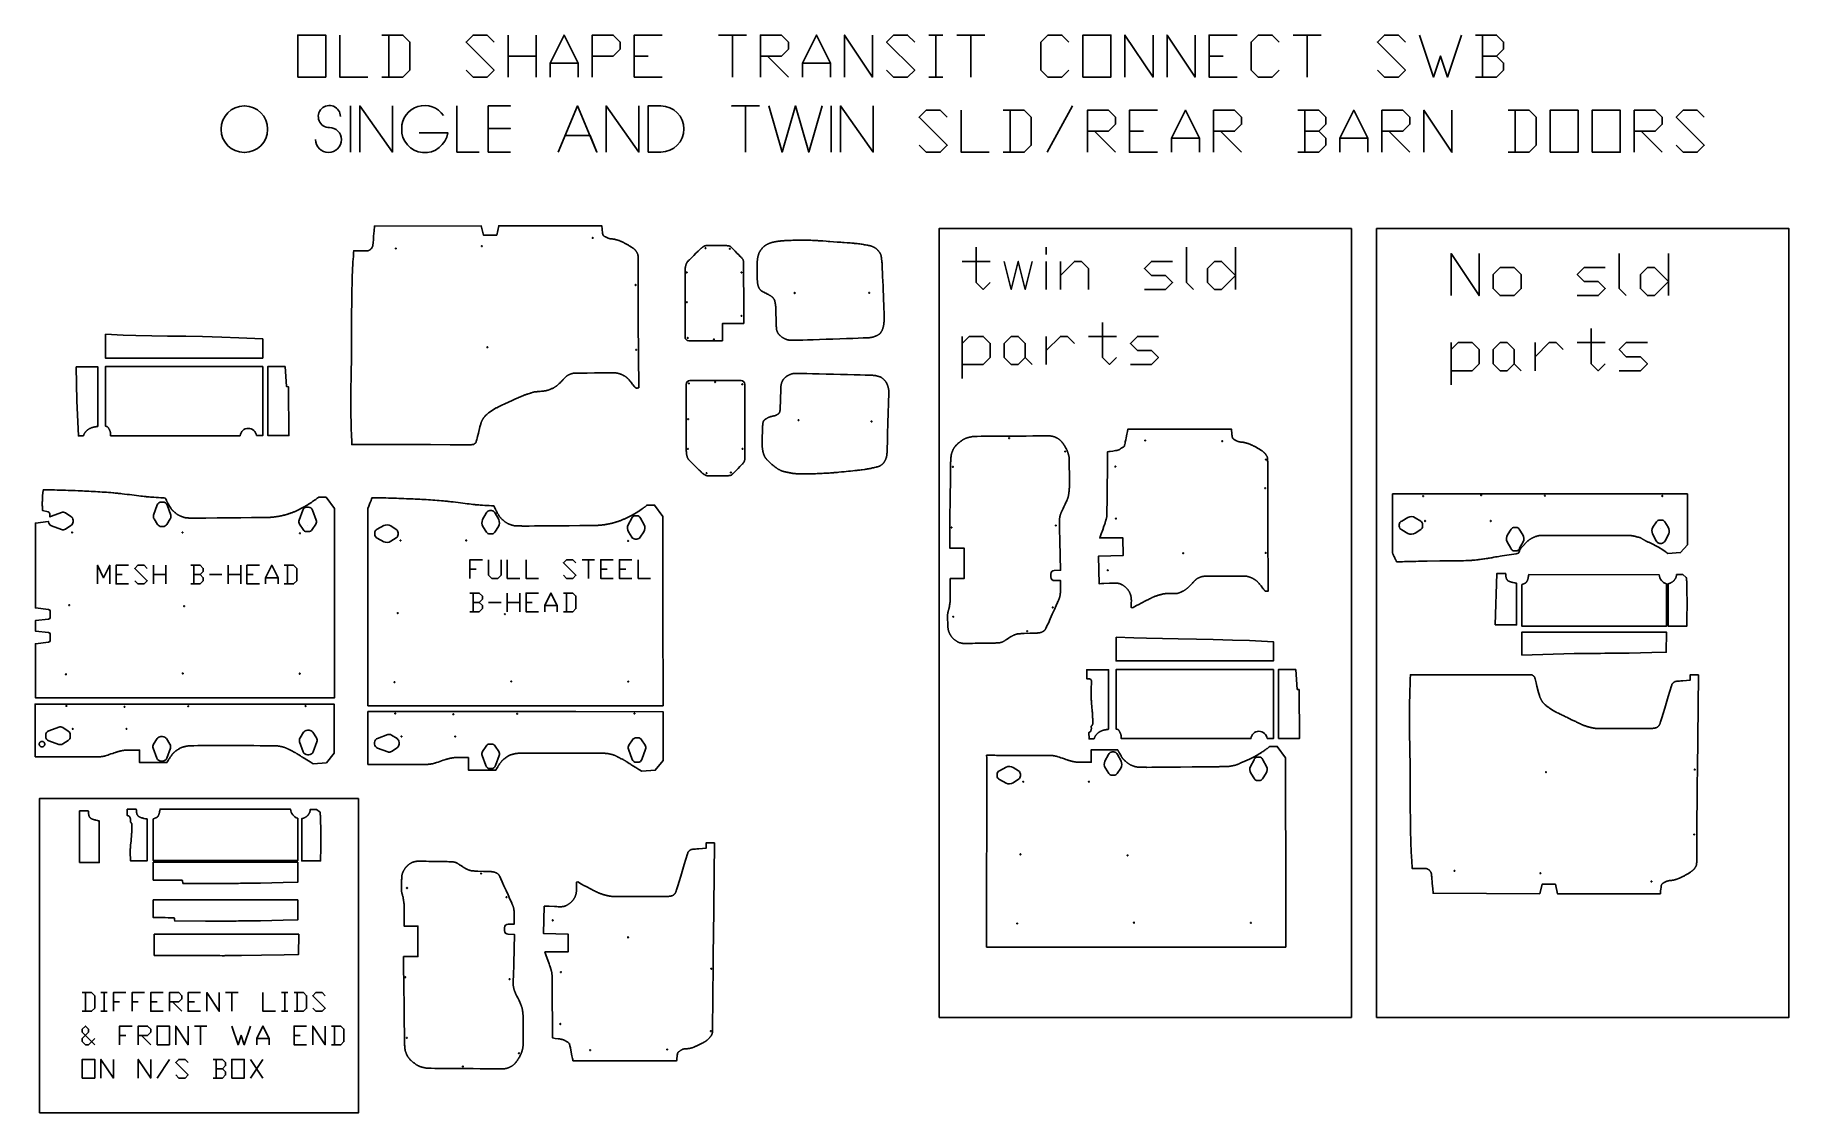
# Model space of a CAD drawing. Extents: x 0 to 9532, y -5852 to 7.
import ezdxf

# ---------------------------------------------------------------- set-up
doc = ezdxf.new("R2010")
doc.units = 0
doc.layers.add('DEFAULT_LAYER', color=1, linetype='CONTINUOUS')

msp = doc.modelspace()

# ---------------------------------------------------------------- linework, layer by layer
at = {"layer": 'DEFAULT_LAYER'}
for points in [[(1427.7, -221.8), (1427.7, 6.8), (1580.1, 6.8), (1580.1, -221.8)], [(5694.9, -221.8), (5694.9, 6.8), (5847.3, 6.8), (5847.3, -221.8)], [(8233.9, -630), (8233.9, -401.4), (8386.3, -401.4), (8386.3, -630)], [(8462.5, -630), (8462.5, -401.4), (8614.9, -401.4), (8614.9, -630)], [(3280.7, -1910.9), (3278.6, -1549.3), (3278.5, -1525.5), (3278.4, -1499.5), (3278.3, -1471.9), (3278.3, -1443.2), (3278.2, -1384.2), (3278.1, -1326.6), (3278, -1299.5), (3278, -1274.2), (3277.8, -1251.1), (3277.7, -1240.7), (3277.7, -1230.9), (3277.6, -1222), (3277.5, -1214), (3277.3, -1206.9), (3277.2, -1200.8), (3277, -1195.8), (3277, -1193.7), (3276.9, -1191.9), (3276.8, -1190.4), (3276.7, -1189.2), (3276.6, -1188.3), (3276.5, -1188), (3276.5, -1187.7), (3276.3, -1186.9), (3276, -1186.1), (3275.8, -1185.3), (3275.5, -1184.5), (3275.3, -1183.7), (3275, -1182.9), (3274.3, -1181.3), (3273.6, -1179.7), (3272.9, -1178.1), (3272.1, -1176.6), (3271.3, -1175.1), (3270.4, -1173.6), (3269.5, -1172.1), (3268.6, -1170.7), (3267.7, -1169.3), (3266.7, -1167.9), (3265.7, -1166.6), (3264.8, -1165.3), (3263.8, -1164), (3262.8, -1162.8), (3261.7, -1161.6), (3260.6, -1160.5), (3259.5, -1159.4), (3258.3, -1158.3), (3257.2, -1157.2), (3255.9, -1156.2), (3254.7, -1155.1), (3253.5, -1154.2), (3252.2, -1153.2), (3250.9, -1152.2), (3249.7, -1151.3), (3247.1, -1149.4), (3244.5, -1147.6), (3243.7, -1147.1), (3242.9, -1146.5), (3240.8, -1145.2), (3238.2, -1143.6), (3235.3, -1141.8), (3232.1, -1139.9), (3228.6, -1137.9), (3225, -1135.8), (3221.3, -1133.6), (3213.9, -1129.4), (3210.4, -1127.4), (3207, -1125.6), (3204, -1123.9), (3201.3, -1122.4), (3199, -1121.2), (3197.2, -1120.3), (3194.1, -1118.8), (3191.1, -1117.3), (3188, -1115.8), (3184.9, -1114.5), (3181.7, -1113.1), (3180.1, -1112.5), (3178.6, -1111.8), (3177, -1111.2), (3175.4, -1110.6), (3173.8, -1110), (3172.3, -1109.5), (3170.7, -1108.9), (3169, -1108.4), (3167.3, -1107.9), (3165.6, -1107.4), (3163.9, -1106.9), (3162.2, -1106.4), (3158.8, -1105.4), (3155.4, -1104.6), (3152.2, -1103.8), (3149.2, -1103.2), (3146.4, -1102.6), (3145, -1102.3), (3143.6, -1102.1), (3142.2, -1101.9), (3140.7, -1101.7), (3137.6, -1101.4), (3134.6, -1101.1), (3131.7, -1100.8), (3129.1, -1100.6), (3128, -1100.5), (3126.9, -1100.3), (3126, -1100.2), (3125.2, -1100.1), (3123.8, -1099.8), (3122.4, -1099.4), (3120.9, -1099.1), (3119.5, -1098.7), (3118.1, -1098.3), (3116.7, -1097.9), (3115.4, -1097.4), (3114, -1096.9), (3113.2, -1096.6), (3112.2, -1096.1), (3111.1, -1095.6), (3109.8, -1095), (3106.9, -1093.5), (3103.8, -1092), (3100.8, -1090.4), (3098.1, -1089), (3096, -1087.8), (3095.2, -1087.4), (3094.7, -1087.1), (3093, -1086), (3092.2, -1085.4), (3091.4, -1084.8), (3090.6, -1084.2), (3090.2, -1083.9), (3089.9, -1083.6), (3089.5, -1083.2), (3089.2, -1082.9), (3088.9, -1082.5), (3088.6, -1082.1), (3088.3, -1081.7), (3088, -1081.3), (3087.7, -1080.8), (3087.4, -1080.4), (3087.2, -1079.9), (3086.9, -1079.3), (3086.4, -1078.3), (3086, -1077.2), (3085.5, -1076), (3085.2, -1074.9), (3084.9, -1073.8), (3084.8, -1073.4), (3084.7, -1073), (3084.5, -1071.7), (3084.3, -1069.9), (3084, -1067.7), (3083.4, -1062.4), (3082.7, -1056.1), (3081.3, -1042.3), (3080.6, -1035.6), (3079.9, -1029.6), (2520.1, -1029.6), (2509.2, -1080.6), (2436.7, -1080.6), (2424.4, -1029.1), (1844.2, -1031.6), (1842.3, -1057.4), (1840.2, -1085.4), (1839.2, -1098.1), (1838.4, -1109), (1837.8, -1117.1), (1837.5, -1119.9), (1837.4, -1121.6), (1836.8, -1127.1), (1836.4, -1130), (1836.1, -1132.9), (1835.7, -1135.6), (1835.5, -1136.8), (1835.3, -1138), (1835.1, -1139.1), (1834.9, -1140), (1834.7, -1140.8), (1834.5, -1141.5), (1834.3, -1142.1), (1834.1, -1142.7), (1833.8, -1143.3), (1833.5, -1143.9), (1833.3, -1144.4), (1833, -1145), (1832.3, -1146.1), (1831.7, -1147.2), (1831, -1148.3), (1829.6, -1150.4), (1828.2, -1152.5), (1827.4, -1153.5), (1826.7, -1154.5), (1825.9, -1155.5), (1825.5, -1155.9), (1825.1, -1156.4), (1824.6, -1156.8), (1824.2, -1157.3), (1823.7, -1157.7), (1823.3, -1158.1), (1822.7, -1158.5), (1822.1, -1159), (1821.4, -1159.5), (1820.6, -1160), (1819.7, -1160.6), (1818.8, -1161.1), (1817.9, -1161.7), (1816.9, -1162.3), (1815.8, -1162.8), (1814.8, -1163.4), (1813.7, -1163.9), (1812.6, -1164.4), (1811.5, -1164.8), (1810.4, -1165.2), (1809.4, -1165.6), (1808.3, -1165.8), (1807.7, -1166), (1806.8, -1166.1), (1805.8, -1166.1), (1804.5, -1166.2), (1803.1, -1166.3), (1801.4, -1166.3), (1797.6, -1166.4), (1793.3, -1166.4), (1788.4, -1166.4), (1783.1, -1166.4), (1777.5, -1166.3), (1765.7, -1166.2), (1753.7, -1166), (1742.1, -1165.9), (1736.7, -1165.9), (1731.7, -1165.8), (1731.2, -1173.3), (1730.7, -1180.8), (1729.7, -1195.8), (1728.7, -1210.8), (1727.7, -1225.8), (1726.7, -1240.8), (1726.2, -1248.2), (1725.8, -1255.7), (1725.4, -1263.2), (1725, -1270.7), (1724.6, -1278.2), (1724.3, -1285.7), (1724, -1293.8), (1723.7, -1303), (1723.5, -1313.1), (1723.2, -1324.1), (1723, -1335.9), (1722.7, -1348.3), (1722.3, -1374.5), (1721.8, -1402), (1721.4, -1429.7), (1721, -1456.9), (1720.7, -1469.9), (1720.5, -1482.5), (1719.4, -1755.5), (1719, -1778), (1718.5, -1801.6), (1717.6, -1849.5), (1717.1, -1872.5), (1716.7, -1893.9), (1716.4, -1913.1), (1716.3, -1921.7), (1716.2, -1929.5), (1716.1, -1944.2), (1716, -1958.9), (1715.9, -1973.7), (1715.9, -1988.4), (1715.9, -2003.1), (1715.9, -2017.8), (1716, -2025.2), (1716, -2032.6), (1716.1, -2039.9), (1716.2, -2047.3), (1716.4, -2055), (1716.6, -2063.6), (1716.8, -2072.8), (1717.1, -2082.6), (1717.4, -2093), (1717.7, -2103.8), (1718.4, -2126.5), (1720, -2173.6), (1720.7, -2196.9), (1721.4, -2219.1), (2051.3, -2219.1), (2073.1, -2219.2), (2096.9, -2219.2), (2148.8, -2219.3), (2256.4, -2219.5), (2304.6, -2219.5), (2325.6, -2219.5), (2343.9, -2219.5), (2359.1, -2219.5), (2370.7, -2219.4), (2375, -2219.3), (2378.2, -2219.3), (2380.2, -2219.2), (2380.8, -2219.2), (2381.1, -2219.1), (2381.6, -2219), (2382.1, -2218.8), (2382.5, -2218.6), (2383, -2218.3), (2383.4, -2218), (2383.8, -2217.7), (2384.3, -2217.4), (2384.7, -2217.1), (2385.5, -2216.5), (2386.3, -2215.8), (2387.1, -2215.1), (2387.9, -2214.4), (2388.8, -2213.8), (2389.8, -2213), (2390.9, -2212.2), (2392, -2211.4), (2392.6, -2210.9), (2393.1, -2210.5), (2393.6, -2210), (2394.2, -2209.5), (2394.6, -2209), (2395.1, -2208.5), (2395.5, -2207.9), (2395.9, -2207.4), (2396, -2207.1), (2396.1, -2206.8), (2396.5, -2205.8), (2396.9, -2204.3), (2397.5, -2202.3), (2398.1, -2200), (2398.9, -2197.3), (2400.6, -2190.9), (2402.5, -2183.5), (2404.7, -2175.2), (2409.2, -2157.3), (2417.9, -2123.3), (2419.6, -2116.7), (2421, -2111.3), (2422, -2107.5), (2422.3, -2106.3), (2422.5, -2105.6), (2423.2, -2103.6), (2423.9, -2101.6), (2424.6, -2099.6), (2425.3, -2097.6), (2426.1, -2095.7), (2426.9, -2093.8), (2427.7, -2091.8), (2428.6, -2089.9), (2429.5, -2088), (2430.5, -2086.1), (2431.4, -2084.2), (2432.4, -2082.3), (2433.5, -2080.4), (2434.6, -2078.6), (2435.1, -2077.7), (2435.7, -2076.8), (2436.3, -2075.9), (2436.9, -2075), (2437.6, -2074.1), (2438.2, -2073.2), (2439, -2072.3), (2439.7, -2071.3), (2440.5, -2070.4), (2441.4, -2069.4), (2443.1, -2067.4), (2444.9, -2065.4), (2446.7, -2063.4), (2448.6, -2061.5), (2450.4, -2059.6), (2451.4, -2058.7), (2452.4, -2057.7), (2454.6, -2055.7), (2457.1, -2053.5), (2459.6, -2051.3), (2462.3, -2049), (2465, -2046.8), (2467.7, -2044.6), (2470.3, -2042.6), (2472.8, -2040.7), (2475.4, -2038.8), (2478, -2037), (2480.7, -2035.2), (2483.4, -2033.5), (2486, -2031.7), (2488.8, -2030), (2491.5, -2028.4), (2494.3, -2026.7), (2497.2, -2025), (2500.2, -2023.3), (2503.2, -2021.6), (2506.3, -2019.9), (2509.5, -2018.3), (2512.6, -2016.6), (2515.7, -2015.1), (2518.3, -2013.8), (2522.7, -2011.7), (2528.7, -2008.9), (2536.1, -2005.5), (2553.8, -1997.3), (2573.7, -1988.1), (2593.7, -1978.9), (2611.7, -1970.6), (2625.7, -1964.2), (2630.5, -1962.1), (2633.4, -1960.8), (2637.5, -1959), (2641.7, -1957.3), (2645.9, -1955.5), (2650.2, -1953.8), (2654.3, -1952.2), (2658.3, -1950.6), (2662.1, -1949.2), (2665.6, -1947.9), (2669, -1946.7), (2672.7, -1945.4), (2676.4, -1944.2), (2680.1, -1943), (2686.9, -1940.8), (2692.4, -1939), (2694.6, -1938.3), (2696.8, -1937.6), (2699, -1936.8), (2701.2, -1936.1), (2703.4, -1935.4), (2705.6, -1934.7), (2706.7, -1934.4), (2707.8, -1934.1), (2709, -1933.9), (2710.1, -1933.6), (2711.3, -1933.4), (2712.7, -1933.1), (2714.2, -1932.9), (2715.8, -1932.7), (2719.4, -1932.3), (2723.2, -1931.8), (2727.2, -1931.4), (2731.2, -1931), (2735.1, -1930.6), (2738.8, -1930.3), (2740.5, -1930.1), (2742.2, -1929.9), (2745.8, -1929.6), (2752.9, -1929.1), (2756.4, -1928.8), (2759.9, -1928.5), (2761.6, -1928.3), (2763.2, -1928.1), (2764.9, -1927.9), (2766.5, -1927.6), (2769.6, -1927.1), (2772.8, -1926.6), (2775.9, -1926), (2779.1, -1925.4), (2780.6, -1925), (2782.2, -1924.7), (2783.7, -1924.3), (2785.3, -1923.9), (2786.8, -1923.5), (2788.4, -1923.1), (2789.9, -1922.6), (2791.4, -1922.1), (2793, -1921.6), (2794.7, -1921), (2796.4, -1920.4), (2798.2, -1919.7), (2800.1, -1918.9), (2801.9, -1918.2), (2803.8, -1917.4), (2805.7, -1916.6), (2809.3, -1915), (2812.6, -1913.4), (2815.4, -1912.1), (2816.7, -1911.5), (2817.7, -1910.9), (2819.7, -1909.9), (2821.6, -1908.8), (2823.5, -1907.7), (2825.4, -1906.5), (2827.2, -1905.3), (2829.1, -1904.1), (2830.9, -1902.9), (2832.6, -1901.6), (2833.5, -1900.9), (2834.4, -1900.2), (2836.2, -1898.8), (2838, -1897.3), (2839.8, -1895.8), (2841.6, -1894.2), (2843.4, -1892.6), (2846.9, -1889.4), (2848.8, -1887.6), (2851.2, -1885.4), (2853.7, -1882.9), (2856.3, -1880.3), (2859, -1877.6), (2861.4, -1875.2), (2863.6, -1873), (2865.3, -1871.2), (2866.8, -1869.6), (2868.2, -1868.1), (2871, -1864.9), (2872.4, -1863.3), (2873.8, -1861.7), (2875.3, -1860.1), (2876.7, -1858.6), (2879.8, -1855.5), (2881.4, -1853.9), (2883, -1852.3), (2884.6, -1850.8), (2885.4, -1850), (2886.2, -1849.3), (2887, -1848.6), (2887.8, -1847.9), (2888.6, -1847.3), (2889.3, -1846.7), (2890.1, -1846.1), (2890.9, -1845.5), (2891.8, -1845), (2892.6, -1844.4), (2894.3, -1843.3), (2896, -1842.3), (2897.8, -1841.4), (2899.5, -1840.4), (2901.2, -1839.6), (2902.9, -1838.7), (2904.5, -1837.9), (2906.2, -1837.2), (2907.9, -1836.4), (2909.6, -1835.7), (2911.3, -1835.1), (2913, -1834.4), (2914.7, -1833.9), (2916.4, -1833.3), (2918.1, -1832.9), (2919.9, -1832.4), (2921.6, -1832), (2923.4, -1831.7), (2925.1, -1831.4), (2926.9, -1831.1), (2928.7, -1830.9), (2930.5, -1830.7), (2931.5, -1830.7), (2933.7, -1830.6), (2941.1, -1830.5), (2952.2, -1830.4), (2966.3, -1830.2), (3001.1, -1829.9), (3040.9, -1829.7), (3080.6, -1829.4), (3115.5, -1829.3), (3129.7, -1829.2), (3140.8, -1829.2), (3148.4, -1829.2), (3150.6, -1829.2), (3151.6, -1829.2), (3153.6, -1829.4), (3155.6, -1829.5), (3157.5, -1829.8), (3159.5, -1830), (3161.5, -1830.3), (3163.4, -1830.6), (3165.3, -1831), (3167.3, -1831.4), (3169.3, -1831.8), (3171.5, -1832.4), (3173.9, -1833.1), (3176.3, -1833.8), (3178.8, -1834.6), (3181.2, -1835.5), (3183.6, -1836.3), (3184.8, -1836.8), (3185.9, -1837.2), (3188.1, -1838.1), (3190.3, -1839.1), (3192.5, -1840.1), (3194.6, -1841.2), (3196.7, -1842.3), (3198.8, -1843.5), (3200.9, -1844.7), (3202.9, -1845.9), (3205, -1847.1), (3207, -1848.4), (3209, -1849.7), (3211, -1851.1), (3212, -1851.8), (3213, -1852.5), (3213.9, -1853.2), (3214.9, -1854), (3215.8, -1854.7), (3216.7, -1855.5), (3217.7, -1856.3), (3218.6, -1857.1), (3219.5, -1857.9), (3220.4, -1858.8), (3221.4, -1859.8), (3222.4, -1860.9), (3223.4, -1861.9), (3224.4, -1863.1), (3226.5, -1865.5), (3228.6, -1867.9), (3230.8, -1870.4), (3232.8, -1872.9), (3234.9, -1875.3), (3236, -1876.6), (3237.5, -1878.5), (3239.2, -1880.6), (3241.1, -1883.1), (3245.3, -1888.5), (3247.6, -1891.5), (3249.8, -1894.4), (3252.1, -1897.3), (3254.4, -1900), (3256.5, -1902.6), (3257.5, -1903.8), (3258.5, -1905), (3259.5, -1906.1), (3260.4, -1907), (3261.2, -1907.9), (3262, -1908.7), (3262.7, -1909.4), (3263.4, -1909.9), (3263.7, -1910.1), (3264, -1910.3), (3264.2, -1910.5), (3264.5, -1910.6), (3264.9, -1910.8), (3265.4, -1911), (3265.9, -1911.2), (3266.3, -1911.3), (3266.8, -1911.4), (3267.3, -1911.5), (3267.8, -1911.6), (3268.3, -1911.6), (3268.8, -1911.7), (3269.3, -1911.7), (3270.3, -1911.7), (3271.3, -1911.7), (3272.4, -1911.6), (3273.4, -1911.5), (3274.5, -1911.4), (3276.6, -1911.1), (3277.6, -1911), (3278.6, -1910.9), (3279.7, -1910.9)], [(4912.9, -5332.6), (7154.1, -5332.6), (7154.1, -1044.7), (4912.9, -1044.7)], [(7290.8, -5332.6), (9532, -5332.6), (9532, -1044.7), (7290.8, -1044.7)], [(2425.8, -1140.6), (2425.8, -1140.4), (2425.8, -1140.2), (2425.9, -1140), (2426, -1139.8), (2426, -1139.7), (2426.1, -1139.5), (2426.3, -1139.4), (2426.4, -1139.2), (2426.5, -1139.1), (2426.7, -1139), (2426.8, -1138.9), (2427, -1138.8), (2427.2, -1138.7), (2427.4, -1138.7), (2427.6, -1138.6), (2427.8, -1138.6), (2428, -1138.6), (2428.2, -1138.7), (2428.4, -1138.7), (2428.6, -1138.8), (2428.8, -1138.9), (2428.9, -1139), (2429.1, -1139.1), (2429.2, -1139.2), (2429.3, -1139.4), (2429.5, -1139.5), (2429.6, -1139.7), (2429.6, -1139.8), (2429.7, -1140), (2429.8, -1140.2), (2429.8, -1140.4), (2429.8, -1140.6), (2429.8, -1140.8), (2429.8, -1141), (2429.7, -1141.2), (2429.6, -1141.4), (2429.6, -1141.6), (2429.5, -1141.7), (2429.3, -1141.9), (2429.2, -1142), (2429.1, -1142.2), (2428.9, -1142.3), (2428.8, -1142.4), (2428.6, -1142.5), (2428.4, -1142.5), (2428.2, -1142.6), (2428, -1142.6), (2427.8, -1142.6), (2427.6, -1142.6), (2427.4, -1142.6), (2427.2, -1142.5), (2427, -1142.5), (2426.8, -1142.4), (2426.7, -1142.3), (2426.5, -1142.2), (2426.4, -1142), (2426.3, -1141.9), (2426.1, -1141.7), (2426, -1141.6), (2426, -1141.4), (2425.9, -1141.2), (2425.8, -1141), (2425.8, -1140.8)], [(3029, -1095.9), (3029, -1095.7), (3029, -1095.5), (3029.1, -1095.3), (3029.2, -1095.2), (3029.2, -1095), (3029.3, -1094.8), (3029.5, -1094.7), (3029.6, -1094.5), (3029.7, -1094.4), (3029.9, -1094.3), (3030.1, -1094.2), (3030.2, -1094.1), (3030.4, -1094), (3030.6, -1094), (3030.8, -1093.9), (3031, -1093.9), (3031.2, -1093.9), (3031.4, -1094), (3031.6, -1094), (3031.8, -1094.1), (3032, -1094.2), (3032.1, -1094.3), (3032.3, -1094.4), (3032.4, -1094.5), (3032.6, -1094.7), (3032.7, -1094.8), (3032.8, -1095), (3032.9, -1095.2), (3032.9, -1095.3), (3033, -1095.5), (3033, -1095.7), (3033, -1095.9), (3033, -1096.1), (3033, -1096.3), (3032.9, -1096.5), (3032.9, -1096.7), (3032.8, -1096.9), (3032.7, -1097.1), (3032.6, -1097.2), (3032.4, -1097.3), (3032.3, -1097.5), (3032.1, -1097.6), (3032, -1097.7), (3031.8, -1097.8), (3031.6, -1097.8), (3031.4, -1097.9), (3031.2, -1097.9), (3031, -1097.9), (3030.8, -1097.9), (3030.6, -1097.9), (3030.4, -1097.8), (3030.2, -1097.8), (3030.1, -1097.7), (3029.9, -1097.6), (3029.7, -1097.5), (3029.6, -1097.3), (3029.5, -1097.2), (3029.3, -1097.1), (3029.2, -1096.9), (3029.2, -1096.7), (3029.1, -1096.5), (3029, -1096.3), (3029, -1096.1)], [(4130.1, -1651.8), (4127.6, -1651.8), (4125.2, -1651.8), (4120.1, -1651.8), (4115, -1651.8), (4112.4, -1651.8), (4109.9, -1651.8), (4107.4, -1651.7), (4104.9, -1651.6), (4102.5, -1651.4), (4100.1, -1651.2), (4098.9, -1651.1), (4097.8, -1651), (4096.6, -1650.8), (4095.5, -1650.7), (4094.4, -1650.5), (4093.3, -1650.3), (4092.3, -1650.1), (4091.3, -1649.8), (4089.2, -1649.3), (4087.2, -1648.7), (4085.2, -1648.1), (4083.1, -1647.4), (4081.1, -1646.6), (4079.1, -1645.8), (4077.2, -1645), (4075.2, -1644.1), (4073.3, -1643.2), (4071.4, -1642.3), (4069.5, -1641.3), (4067.7, -1640.3), (4065.9, -1639.2), (4064.1, -1638.1), (4062.4, -1637), (4060.7, -1635.9), (4059.1, -1634.8), (4057.4, -1633.5), (4055.8, -1632.3), (4054.1, -1630.9), (4052.5, -1629.5), (4050.8, -1628.1), (4049.2, -1626.7), (4047.7, -1625.2), (4046.2, -1623.7), (4044.8, -1622.2), (4043.4, -1620.8), (4042.1, -1619.3), (4040.9, -1617.9), (4039.8, -1616.5), (4039.3, -1615.8), (4038.8, -1615.1), (4038.3, -1614.4), (4037.9, -1613.8), (4037.1, -1612.5), (4036.3, -1611.2), (4035.6, -1609.8), (4034.9, -1608.4), (4034.2, -1607), (4033.6, -1605.6), (4033.1, -1604.2), (4032.6, -1602.7), (4032.1, -1601.2), (4031.6, -1599.7), (4031.2, -1598.3), (4030.8, -1596.8), (4030.4, -1595.2), (4030, -1593.7), (4029.7, -1592.2), (4029.4, -1590.7), (4029.3, -1590.3), (4029.3, -1589.7), (4029.1, -1588.2), (4029, -1586.2), (4028.8, -1583.7), (4028.7, -1580.8), (4028.6, -1577.6), (4028.3, -1570.1), (4028, -1561.5), (4027.8, -1552.1), (4027.3, -1531.7), (4026.8, -1511.2), (4026.5, -1501.5), (4026.3, -1492.6), (4026.1, -1484.7), (4025.8, -1478.1), (4025.7, -1475.4), (4025.6, -1473.1), (4025.5, -1471.2), (4025.4, -1469.9), (4025.1, -1467.6), (4024.8, -1465.2), (4024.5, -1462.7), (4024.2, -1460.2), (4023.8, -1457.6), (4023.4, -1455), (4023, -1452.4), (4022.6, -1449.9), (4022.2, -1447.5), (4021.8, -1445.1), (4021.3, -1442.9), (4020.9, -1440.8), (4020.4, -1439), (4020, -1437.3), (4019.8, -1436.6), (4019.6, -1435.9), (4019.4, -1435.3), (4019.2, -1434.7), (4018.7, -1433.7), (4018.3, -1432.7), (4017.8, -1431.7), (4017.2, -1430.7), (4016.7, -1429.7), (4016.1, -1428.7), (4015.5, -1427.8), (4014.9, -1426.8), (4014.2, -1425.9), (4013.5, -1425), (4012.9, -1424.1), (4012.2, -1423.3), (4011.5, -1422.4), (4010.8, -1421.6), (4010.1, -1420.8), (4009.4, -1420), (4008.6, -1419.2), (4007.9, -1418.5), (4007.1, -1417.8), (4006.4, -1417.1), (4005.6, -1416.4), (4004.8, -1415.7), (4004, -1415.1), (4003.1, -1414.4), (4002.3, -1413.8), (4001.5, -1413.2), (3999.7, -1411.9), (3998, -1410.8), (3996.3, -1409.6), (3995.2, -1409), (3993.8, -1408.1), (3992, -1407.2), (3990.1, -1406.1), (3985.5, -1403.8), (3980.5, -1401.2), (3970.8, -1396.2), (3966.7, -1394.1), (3965.1, -1393.3), (3963.8, -1392.6), (3961.5, -1391.4), (3959.2, -1390.1), (3956.8, -1388.9), (3954.4, -1387.6), (3953.2, -1387), (3952.1, -1386.4), (3951, -1385.7), (3949.9, -1385.1), (3948.9, -1384.4), (3947.9, -1383.7), (3947, -1383), (3946.1, -1382.3), (3945.3, -1381.6), (3944.5, -1380.8), (3943.7, -1380.1), (3942.9, -1379.3), (3942.1, -1378.5), (3941.3, -1377.7), (3940.6, -1376.8), (3939.9, -1376), (3939.2, -1375.1), (3938.5, -1374.2), (3937.9, -1373.3), (3937.2, -1372.4), (3936.6, -1371.5), (3936, -1370.6), (3935.4, -1369.6), (3934.9, -1368.6), (3934.4, -1367.6), (3933.8, -1366.5), (3933.3, -1365.3), (3932.8, -1364.1), (3932.3, -1362.7), (3931.8, -1361.4), (3931.3, -1359.9), (3930.8, -1358.5), (3930.3, -1357), (3929.9, -1355.5), (3929.4, -1354), (3929, -1352.4), (3928.6, -1350.9), (3928.3, -1349.4), (3927.9, -1347.9), (3927.6, -1346.5), (3927.3, -1345), (3927, -1343.2), (3926.8, -1341.3), (3926.5, -1339.3), (3926.3, -1337.1), (3926, -1334.8), (3925.8, -1332.4), (3925.6, -1329.9), (3925.4, -1327.4), (3925.2, -1324.8), (3924.9, -1319.7), (3924.6, -1314.6), (3924.4, -1309.8), (3924.3, -1307.1), (3924.2, -1303.5), (3924.1, -1299.3), (3924, -1294.5), (3924, -1289.2), (3924, -1283.5), (3923.9, -1271.7), (3923.9, -1259.9), (3924, -1254.3), (3924, -1249.1), (3924.1, -1244.4), (3924.2, -1240.2), (3924.3, -1236.8), (3924.4, -1234.2), (3924.6, -1229.8), (3924.9, -1225.4), (3925.2, -1221), (3925.4, -1218.8), (3925.6, -1216.6), (3925.9, -1214.4), (3926.1, -1212.2), (3926.4, -1210.1), (3926.7, -1207.9), (3927, -1205.9), (3927.4, -1203.8), (3927.7, -1201.9), (3928.2, -1199.9), (3929, -1196.2), (3929.5, -1194.3), (3930, -1192.4), (3930.5, -1190.5), (3931, -1188.6), (3931.6, -1186.7), (3932.2, -1184.9), (3932.8, -1183), (3933.4, -1181.2), (3934.1, -1179.3), (3934.9, -1177.6), (3935.7, -1175.8), (3936.5, -1174), (3937.4, -1172.3), (3937.8, -1171.4), (3938.3, -1170.6), (3938.8, -1169.7), (3939.4, -1168.8), (3940, -1167.9), (3940.6, -1167), (3941.3, -1166), (3942, -1165), (3943.5, -1162.9), (3945.1, -1160.8), (3946.8, -1158.6), (3948.6, -1156.5), (3950.4, -1154.3), (3952.3, -1152.2), (3954.1, -1150.2), (3955.9, -1148.2), (3957.7, -1146.4), (3959.4, -1144.7), (3961, -1143.1), (3962.5, -1141.7), (3963.2, -1141.1), (3963.8, -1140.5), (3965.1, -1139.4), (3966.5, -1138.4), (3967.8, -1137.4), (3969.2, -1136.4), (3970.6, -1135.5), (3972, -1134.6), (3973.5, -1133.7), (3974.9, -1132.8), (3976.4, -1132), (3977.9, -1131.2), (3979.4, -1130.4), (3980.9, -1129.6), (3982.4, -1128.9), (3983.9, -1128.1), (3985.5, -1127.4), (3987, -1126.7), (3988.6, -1126), (3990.2, -1125.4), (3991.8, -1124.7), (3993.5, -1124.1), (3995.2, -1123.5), (3996.9, -1122.8), (3998.6, -1122.3), (4000.4, -1121.7), (4002.2, -1121.1), (4004, -1120.6), (4005.8, -1120.1), (4007.6, -1119.6), (4009.4, -1119.2), (4011.2, -1118.7), (4013, -1118.3), (4014.7, -1117.9), (4016.6, -1117.6), (4018.7, -1117.2), (4020.8, -1116.8), (4023.2, -1116.4), (4028.1, -1115.6), (4033.4, -1114.7), (4038.9, -1114), (4044.3, -1113.2), (4047, -1112.9), (4049.7, -1112.6), (4052.3, -1112.3), (4054.8, -1112), (4057.4, -1111.8), (4060, -1111.6), (4062.5, -1111.4), (4065.1, -1111.2), (4067.7, -1111), (4070.2, -1110.9), (4075.3, -1110.6), (4085.5, -1110.2), (4090.7, -1109.9), (4093.2, -1109.8), (4095.9, -1109.6), (4098.7, -1109.4), (4102.1, -1109.2), (4105.8, -1109), (4109.9, -1108.8), (4119, -1108.4), (4123.9, -1108.2), (4129, -1108), (4134.2, -1107.9), (4139.5, -1107.7), (4144.8, -1107.6), (4150, -1107.4), (4155.2, -1107.3), (4160.3, -1107.3), (4165.3, -1107.2), (4170, -1107.2), (4174.6, -1107.2), (4179.1, -1107.3), (4183.7, -1107.4), (4188.3, -1107.5), (4192.9, -1107.6), (4197.5, -1107.7), (4202.1, -1107.9), (4206.7, -1108.1), (4215.8, -1108.4), (4225, -1108.9), (4234.2, -1109.3), (4243.3, -1109.8), (4247.9, -1110.1), (4252.6, -1110.4), (4257.3, -1110.7), (4262, -1111), (4271.5, -1111.6), (4281, -1112.4), (4300.3, -1113.8), (4309.9, -1114.5), (4319.5, -1115.2), (4339.4, -1116.5), (4359.7, -1117.9), (4369.7, -1118.5), (4379.2, -1119.2), (4388.3, -1119.8), (4396.7, -1120.4), (4413.4, -1121.7), (4422, -1122.4), (4430.5, -1123.1), (4438.8, -1123.8), (4446.7, -1124.5), (4450.5, -1124.8), (4454.2, -1125.2), (4457.7, -1125.6), (4461, -1125.9), (4467.7, -1126.7), (4474.7, -1127.6), (4481.9, -1128.6), (4489, -1129.5), (4495.8, -1130.5), (4502.1, -1131.5), (4507.8, -1132.4), (4510.2, -1132.8), (4512.5, -1133.2), (4521.2, -1134.8), (4525.7, -1135.6), (4528, -1136), (4530.2, -1136.5), (4532.4, -1137), (4534.5, -1137.4), (4536.6, -1137.9), (4538.6, -1138.4), (4540.5, -1138.9), (4542.4, -1139.5), (4544.1, -1140), (4545.8, -1140.6), (4547.4, -1141.1), (4549, -1141.8), (4550.6, -1142.4), (4552.2, -1143.1), (4553.8, -1143.8), (4555.4, -1144.6), (4557, -1145.4), (4558.6, -1146.2), (4560.1, -1147), (4561.6, -1147.8), (4563.1, -1148.6), (4564.5, -1149.4), (4565.9, -1150.3), (4567.2, -1151.1), (4568.5, -1152), (4569.6, -1152.8), (4570.8, -1153.6), (4571.9, -1154.5), (4573, -1155.4), (4574.1, -1156.3), (4575.1, -1157.2), (4576.2, -1158.2), (4577.2, -1159.1), (4578.2, -1160.1), (4579.2, -1161.1), (4580.1, -1162.2), (4581.1, -1163.2), (4582, -1164.3), (4583, -1165.3), (4583.9, -1166.4), (4584.7, -1167.5), (4585.6, -1168.6), (4586.5, -1169.8), (4587.3, -1170.9), (4588.1, -1172), (4588.9, -1173.2), (4589.7, -1174.4), (4590.5, -1175.6), (4591.3, -1176.8), (4592, -1178), (4592.8, -1179.2), (4593.4, -1180.5), (4594.1, -1181.7), (4594.7, -1183), (4595.3, -1184.3), (4595.9, -1185.6), (4596.4, -1186.9), (4596.9, -1188.2), (4597.1, -1188.9), (4597.3, -1189.7), (4597.6, -1190.6), (4597.8, -1191.6), (4598, -1192.6), (4598.2, -1193.7), (4598.7, -1196.1), (4599.1, -1198.7), (4599.5, -1201.5), (4600, -1204.5), (4600.4, -1207.5), (4600.8, -1210.7), (4601.1, -1213.9), (4601.5, -1217.2), (4601.9, -1220.5), (4602.5, -1226.8), (4603, -1232.7), (4603.2, -1234.8), (4603.4, -1238.3), (4603.7, -1243.2), (4604, -1249.2), (4604.7, -1264.5), (4605.6, -1283.6), (4606.5, -1305.6), (4607.6, -1329.9), (4608.7, -1355.6), (4609.8, -1382.1), (4610.9, -1408.5), (4611.9, -1434.2), (4612.9, -1458.4), (4613.7, -1480.3), (4614.4, -1499.2), (4614.9, -1514.3), (4615.1, -1520.3), (4615.2, -1525), (4615.3, -1528.4), (4615.3, -1529.6), (4615.3, -1530.4), (4615.2, -1533), (4615.1, -1535.7), (4614.9, -1538.4), (4614.8, -1541.2), (4614.6, -1544.1), (4614.4, -1546.9), (4614.1, -1549.7), (4613.9, -1552.5), (4613.6, -1555.2), (4613.3, -1557.9), (4613, -1560.4), (4612.7, -1562.8), (4612.4, -1565.1), (4612.1, -1567.2), (4611.8, -1569.1), (4611.5, -1570.7), (4610.9, -1573.9), (4610.2, -1577), (4609.9, -1578.6), (4609.5, -1580.2), (4609.1, -1581.7), (4608.7, -1583.3), (4608.3, -1584.8), (4607.8, -1586.4), (4607.3, -1587.9), (4606.8, -1589.4), (4606.3, -1590.9), (4605.7, -1592.4), (4605.1, -1593.9), (4604.4, -1595.4), (4603.7, -1596.8), (4603, -1598.3), (4602.3, -1599.8), (4601.5, -1601.2), (4600.8, -1602.7), (4599.9, -1604.2), (4599.1, -1605.6), (4598.2, -1607.1), (4597.3, -1608.5), (4596.3, -1609.9), (4595.3, -1611.2), (4594.3, -1612.6), (4593.2, -1613.8), (4592.7, -1614.5), (4592.1, -1615.1), (4591.5, -1615.7), (4590.9, -1616.3), (4590.3, -1616.9), (4589.7, -1617.4), (4589.1, -1618), (4588.5, -1618.5), (4587.8, -1619), (4587.1, -1619.5), (4586.4, -1620.1), (4585.7, -1620.5), (4585, -1621), (4584.3, -1621.5), (4582.8, -1622.4), (4581.3, -1623.3), (4579.7, -1624.1), (4578.1, -1624.9), (4576.5, -1625.7), (4574.9, -1626.4), (4573.2, -1627.1), (4571.6, -1627.8), (4568.4, -1629.2), (4565.3, -1630.4), (4563.7, -1631), (4562.2, -1631.6), (4560.6, -1632.2), (4559.1, -1632.7), (4557.5, -1633.3), (4555.9, -1633.8), (4554.3, -1634.3), (4552.8, -1634.7), (4551.2, -1635.2), (4549.6, -1635.6), (4548, -1636), (4546.3, -1636.4), (4544.7, -1636.7), (4543.1, -1637.1), (4541.5, -1637.3), (4539.9, -1637.6), (4539.2, -1637.7), (4538, -1637.8), (4534, -1638), (4528, -1638.3), (4520.3, -1638.6), (4510.9, -1639), (4499.9, -1639.4), (4474, -1640.4), (4443.6, -1641.5), (4409.8, -1642.7), (4373.8, -1644), (4336.6, -1645.2), (4299.3, -1646.5), (4263.1, -1647.7), (4229.1, -1648.8), (4198.4, -1649.8), (4172, -1650.6), (4151.1, -1651.2), (4136.7, -1651.6), (4132.4, -1651.7)], [(1958.6, -1153.3), (1958.6, -1153.1), (1958.6, -1152.9), (1958.7, -1152.7), (1958.7, -1152.5), (1958.8, -1152.3), (1958.9, -1152.2), (1959, -1152), (1959.2, -1151.9), (1959.3, -1151.7), (1959.5, -1151.6), (1959.6, -1151.5), (1959.8, -1151.4), (1960, -1151.4), (1960.2, -1151.3), (1960.4, -1151.3), (1960.6, -1151.3), (1960.8, -1151.3), (1961, -1151.3), (1961.2, -1151.4), (1961.4, -1151.4), (1961.5, -1151.5), (1961.7, -1151.6), (1961.9, -1151.7), (1962, -1151.9), (1962.1, -1152), (1962.2, -1152.2), (1962.3, -1152.3), (1962.4, -1152.5), (1962.5, -1152.7), (1962.5, -1152.9), (1962.6, -1153.1), (1962.6, -1153.3), (1962.6, -1153.5), (1962.5, -1153.7), (1962.5, -1153.9), (1962.4, -1154.1), (1962.3, -1154.2), (1962.2, -1154.4), (1962.1, -1154.6), (1962, -1154.7), (1961.9, -1154.8), (1961.7, -1154.9), (1961.5, -1155), (1961.4, -1155.1), (1961.2, -1155.2), (1961, -1155.2), (1960.8, -1155.3), (1960.6, -1155.3), (1960.4, -1155.3), (1960.2, -1155.2), (1960, -1155.2), (1959.8, -1155.1), (1959.6, -1155), (1959.5, -1154.9), (1959.3, -1154.8), (1959.2, -1154.7), (1959, -1154.6), (1958.9, -1154.4), (1958.8, -1154.2), (1958.7, -1154.1), (1958.7, -1153.9), (1958.6, -1153.7), (1958.6, -1153.5)], [(3643.3, -1153.9), (3643.5, -1153.9), (3643.7, -1153.8), (3643.9, -1153.8), (3644, -1153.7), (3644.2, -1153.6), (3644.4, -1153.5), (3644.5, -1153.4), (3644.7, -1153.3), (3644.8, -1153.1), (3644.9, -1153), (3645, -1152.8), (3645.1, -1152.6), (3645.2, -1152.5), (3645.2, -1152.3), (3645.3, -1152.1), (3645.3, -1151.9), (3645.3, -1151.7), (3645.2, -1151.5), (3645.2, -1151.3), (3645.1, -1151.1), (3645, -1150.9), (3644.9, -1150.7), (3644.8, -1150.6), (3644.7, -1150.4), (3644.5, -1150.3), (3644.4, -1150.2), (3644.2, -1150.1), (3644, -1150), (3643.9, -1150), (3643.7, -1149.9), (3643.5, -1149.9), (3643.3, -1149.9), (3643.1, -1149.9), (3642.9, -1149.9), (3642.7, -1150), (3642.5, -1150), (3642.3, -1150.1), (3642.1, -1150.2), (3642, -1150.3), (3641.9, -1150.4), (3641.7, -1150.6), (3641.6, -1150.7), (3641.5, -1150.9), (3641.4, -1151.1), (3641.4, -1151.3), (3641.3, -1151.5), (3641.3, -1151.7), (3641.3, -1151.9), (3641.3, -1152.1), (3641.3, -1152.3), (3641.4, -1152.5), (3641.4, -1152.6), (3641.5, -1152.8), (3641.6, -1153), (3641.7, -1153.1), (3641.9, -1153.3), (3642, -1153.4), (3642.1, -1153.5), (3642.3, -1153.6), (3642.5, -1153.7), (3642.7, -1153.8), (3642.9, -1153.8), (3643.1, -1153.9)], [(3643.3, -1151.9), (3643.3, -1151.9), (3643.3, -1151.9), (3643.3, -1151.9)], [(3775.4, -1157), (3775.6, -1157), (3775.8, -1157), (3775.9, -1156.9), (3776.1, -1156.9), (3776.3, -1156.8), (3776.5, -1156.7), (3776.6, -1156.6), (3776.8, -1156.4), (3776.9, -1156.3), (3777, -1156.1), (3777.1, -1156), (3777.2, -1155.8), (3777.3, -1155.6), (3777.3, -1155.4), (3777.3, -1155.2), (3777.4, -1155), (3777.3, -1154.8), (3777.3, -1154.6), (3777.3, -1154.4), (3777.2, -1154.2), (3777.1, -1154.1), (3777, -1153.9), (3776.9, -1153.8), (3776.8, -1153.6), (3776.6, -1153.5), (3776.5, -1153.4), (3776.3, -1153.3), (3776.1, -1153.2), (3775.9, -1153.1), (3775.8, -1153.1), (3775.6, -1153), (3775.4, -1153), (3775.1, -1153), (3774.9, -1153.1), (3774.8, -1153.1), (3774.6, -1153.2), (3774.4, -1153.3), (3774.2, -1153.4), (3774.1, -1153.5), (3773.9, -1153.6), (3773.8, -1153.8), (3773.7, -1153.9), (3773.6, -1154.1), (3773.5, -1154.2), (3773.4, -1154.4), (3773.4, -1154.6), (3773.4, -1154.8), (3773.4, -1155), (3773.4, -1155.2), (3773.4, -1155.4), (3773.4, -1155.6), (3773.5, -1155.8), (3773.6, -1156), (3773.7, -1156.1), (3773.8, -1156.3), (3773.9, -1156.4), (3774.1, -1156.6), (3774.2, -1156.7), (3774.4, -1156.8), (3774.6, -1156.9), (3774.8, -1156.9), (3774.9, -1157), (3775.1, -1157)], [(6524.7, -1299.2), (6448.5, -1375.4), (6410.4, -1375.4), (6372.3, -1337.3), (6372.3, -1261.1), (6410.4, -1223), (6448.5, -1223)], [(3541.4, -1285), (3541.6, -1285), (3541.8, -1284.9), (3542, -1284.9), (3542.1, -1284.8), (3542.3, -1284.7), (3542.5, -1284.6), (3542.6, -1284.5), (3542.8, -1284.4), (3542.9, -1284.3), (3543, -1284.1), (3543.1, -1283.9), (3543.2, -1283.8), (3543.3, -1283.6), (3543.3, -1283.4), (3543.4, -1283.2), (3543.4, -1283), (3543.4, -1282.8), (3543.3, -1282.6), (3543.3, -1282.4), (3543.2, -1282.2), (3543.1, -1282), (3543, -1281.9), (3542.9, -1281.7), (3542.8, -1281.6), (3542.6, -1281.4), (3542.5, -1281.3), (3542.3, -1281.2), (3542.1, -1281.1), (3542, -1281.1), (3541.8, -1281), (3541.6, -1281), (3541.4, -1281), (3541.2, -1281), (3541, -1281), (3540.8, -1281.1), (3540.6, -1281.1), (3540.4, -1281.2), (3540.2, -1281.3), (3540.1, -1281.4), (3539.9, -1281.6), (3539.8, -1281.7), (3539.7, -1281.9), (3539.6, -1282), (3539.5, -1282.2), (3539.5, -1282.4), (3539.4, -1282.6), (3539.4, -1282.8), (3539.4, -1283), (3539.4, -1283.2), (3539.4, -1283.4), (3539.5, -1283.6), (3539.5, -1283.8), (3539.6, -1283.9), (3539.7, -1284.1), (3539.8, -1284.3), (3539.9, -1284.4), (3540.1, -1284.5), (3540.2, -1284.6), (3540.4, -1284.7), (3540.6, -1284.8), (3540.8, -1284.9), (3541, -1284.9), (3541.2, -1285)], [(3838.9, -1285.6), (3839.1, -1285.6), (3839.3, -1285.5), (3839.5, -1285.5), (3839.7, -1285.4), (3839.8, -1285.3), (3840, -1285.2), (3840.1, -1285.1), (3840.3, -1285), (3840.4, -1284.8), (3840.5, -1284.7), (3840.6, -1284.5), (3840.7, -1284.4), (3840.8, -1284.2), (3840.8, -1284), (3840.9, -1283.8), (3840.9, -1283.6), (3840.9, -1283.4), (3840.8, -1283.2), (3840.8, -1283), (3840.7, -1282.8), (3840.6, -1282.6), (3840.5, -1282.5), (3840.4, -1282.3), (3840.3, -1282.2), (3840.1, -1282), (3840, -1281.9), (3839.8, -1281.8), (3839.7, -1281.7), (3839.5, -1281.7), (3839.3, -1281.6), (3839.1, -1281.6), (3838.9, -1281.6), (3838.7, -1281.6), (3838.5, -1281.6), (3838.3, -1281.7), (3838.1, -1281.7), (3837.9, -1281.8), (3837.8, -1281.9), (3837.6, -1282), (3837.5, -1282.2), (3837.3, -1282.3), (3837.2, -1282.5), (3837.1, -1282.6), (3837, -1282.8), (3837, -1283), (3836.9, -1283.2), (3836.9, -1283.4), (3836.9, -1283.6), (3836.9, -1283.8), (3836.9, -1284), (3837, -1284.2), (3837, -1284.4), (3837.1, -1284.5), (3837.2, -1284.7), (3837.3, -1284.8), (3837.5, -1285), (3837.6, -1285.1), (3837.8, -1285.2), (3837.9, -1285.3), (3838.1, -1285.4), (3838.3, -1285.5), (3838.5, -1285.5), (3838.7, -1285.6)], [(8038.7, -1409), (7962.5, -1409), (7924.4, -1370.9), (7924.4, -1294.7), (7962.5, -1256.6), (8038.7, -1256.6), (8076.8, -1294.7), (8076.8, -1370.9)], [(8876.9, -1332.8), (8800.7, -1409), (8762.6, -1409), (8724.5, -1370.9), (8724.5, -1294.7), (8762.6, -1256.6), (8800.7, -1256.6)], [(3261.8, -1351.5), (3261.8, -1351.3), (3261.8, -1351.1), (3261.9, -1350.9), (3261.9, -1350.7), (3262, -1350.5), (3262.1, -1350.4), (3262.2, -1350.2), (3262.4, -1350.1), (3262.5, -1350), (3262.7, -1349.8), (3262.8, -1349.7), (3263, -1349.7), (3263.2, -1349.6), (3263.4, -1349.5), (3263.6, -1349.5), (3263.8, -1349.5), (3264, -1349.5), (3264.2, -1349.5), (3264.4, -1349.6), (3264.5, -1349.7), (3264.7, -1349.7), (3264.9, -1349.8), (3265, -1350), (3265.2, -1350.1), (3265.3, -1350.2), (3265.4, -1350.4), (3265.5, -1350.5), (3265.6, -1350.7), (3265.7, -1350.9), (3265.7, -1351.1), (3265.8, -1351.3), (3265.8, -1351.5), (3265.8, -1351.7), (3265.7, -1351.9), (3265.7, -1352.1), (3265.6, -1352.3), (3265.5, -1352.4), (3265.4, -1352.6), (3265.3, -1352.8), (3265.2, -1352.9), (3265, -1353), (3264.9, -1353.2), (3264.7, -1353.3), (3264.5, -1353.3), (3264.4, -1353.4), (3264.2, -1353.5), (3264, -1353.5), (3263.8, -1353.5), (3263.6, -1353.5), (3263.4, -1353.5), (3263.2, -1353.4), (3263, -1353.3), (3262.8, -1353.3), (3262.7, -1353.2), (3262.5, -1353), (3262.4, -1352.9), (3262.2, -1352.8), (3262.1, -1352.6), (3262, -1352.4), (3261.9, -1352.3), (3261.9, -1352.1), (3261.8, -1351.9), (3261.8, -1351.7)], [(4128.4, -1393), (4128.6, -1393), (4128.8, -1393.1), (4129, -1393.1), (4129.2, -1393.2), (4129.4, -1393.3), (4129.5, -1393.4), (4129.7, -1393.5), (4129.8, -1393.6), (4130, -1393.7), (4130.1, -1393.9), (4130.2, -1394.1), (4130.3, -1394.2), (4130.3, -1394.4), (4130.4, -1394.6), (4130.4, -1394.8), (4130.4, -1395), (4130.4, -1395.2), (4130.4, -1395.4), (4130.3, -1395.6), (4130.3, -1395.8), (4130.2, -1396), (4130.1, -1396.1), (4130, -1396.3), (4129.8, -1396.4), (4129.7, -1396.6), (4129.5, -1396.7), (4129.4, -1396.8), (4129.2, -1396.9), (4129, -1396.9), (4128.8, -1397), (4128.6, -1397), (4128.4, -1397), (4128.2, -1397), (4128, -1397), (4127.8, -1396.9), (4127.6, -1396.9), (4127.5, -1396.8), (4127.3, -1396.7), (4127.2, -1396.6), (4127, -1396.4), (4126.9, -1396.3), (4126.8, -1396.1), (4126.7, -1396), (4126.6, -1395.8), (4126.5, -1395.6), (4126.5, -1395.4), (4126.4, -1395.2), (4126.4, -1395), (4126.4, -1394.8), (4126.5, -1394.6), (4126.5, -1394.4), (4126.6, -1394.2), (4126.7, -1394.1), (4126.8, -1393.9), (4126.9, -1393.7), (4127, -1393.6), (4127.2, -1393.5), (4127.3, -1393.4), (4127.5, -1393.3), (4127.6, -1393.2), (4127.8, -1393.1), (4128, -1393.1), (4128.2, -1393)], [(4533.5, -1391.8), (4533.7, -1391.8), (4533.9, -1391.9), (4534.1, -1391.9), (4534.3, -1392), (4534.5, -1392.1), (4534.6, -1392.2), (4534.8, -1392.3), (4534.9, -1392.4), (4535.1, -1392.6), (4535.2, -1392.7), (4535.3, -1392.9), (4535.4, -1393), (4535.4, -1393.2), (4535.5, -1393.4), (4535.5, -1393.6), (4535.5, -1393.8), (4535.5, -1394), (4535.5, -1394.2), (4535.4, -1394.4), (4535.4, -1394.6), (4535.3, -1394.8), (4535.2, -1394.9), (4535.1, -1395.1), (4534.9, -1395.2), (4534.8, -1395.4), (4534.6, -1395.5), (4534.5, -1395.6), (4534.3, -1395.7), (4534.1, -1395.7), (4533.9, -1395.8), (4533.7, -1395.8), (4533.5, -1395.8), (4533.3, -1395.8), (4533.1, -1395.8), (4532.9, -1395.7), (4532.7, -1395.7), (4532.6, -1395.6), (4532.4, -1395.5), (4532.2, -1395.4), (4532.1, -1395.2), (4532, -1395.1), (4531.9, -1394.9), (4531.8, -1394.8), (4531.7, -1394.6), (4531.6, -1394.4), (4531.6, -1394.2), (4531.5, -1394), (4531.5, -1393.8), (4531.5, -1393.6), (4531.6, -1393.4), (4531.6, -1393.2), (4531.7, -1393), (4531.8, -1392.9), (4531.9, -1392.7), (4532, -1392.6), (4532.1, -1392.4), (4532.2, -1392.3), (4532.4, -1392.2), (4532.6, -1392.1), (4532.7, -1392), (4532.9, -1391.9), (4533.1, -1391.9), (4533.3, -1391.8)], [(3542.4, -1447.3), (3542.6, -1447.3), (3542.8, -1447.3), (3543, -1447.2), (3543.1, -1447.2), (3543.3, -1447.1), (3543.5, -1447), (3543.6, -1446.9), (3543.8, -1446.7), (3543.9, -1446.6), (3544, -1446.5), (3544.1, -1446.3), (3544.2, -1446.1), (3544.3, -1445.9), (3544.3, -1445.7), (3544.4, -1445.5), (3544.4, -1445.3), (3544.4, -1445.1), (3544.3, -1444.9), (3544.3, -1444.7), (3544.2, -1444.6), (3544.1, -1444.4), (3544, -1444.2), (3543.9, -1444.1), (3543.8, -1443.9), (3543.6, -1443.8), (3543.5, -1443.7), (3543.3, -1443.6), (3543.1, -1443.5), (3543, -1443.4), (3542.8, -1443.4), (3542.6, -1443.3), (3542.4, -1443.3), (3542.2, -1443.3), (3542, -1443.4), (3541.8, -1443.4), (3541.6, -1443.5), (3541.4, -1443.6), (3541.2, -1443.7), (3541.1, -1443.8), (3541, -1443.9), (3540.8, -1444.1), (3540.7, -1444.2), (3540.6, -1444.4), (3540.5, -1444.6), (3540.5, -1444.7), (3540.4, -1444.9), (3540.4, -1445.1), (3540.4, -1445.3), (3540.4, -1445.5), (3540.4, -1445.7), (3540.5, -1445.9), (3540.5, -1446.1), (3540.6, -1446.3), (3540.7, -1446.5), (3540.8, -1446.6), (3541, -1446.7), (3541.1, -1446.9), (3541.2, -1447), (3541.4, -1447.1), (3541.6, -1447.2), (3541.8, -1447.2), (3542, -1447.3), (3542.2, -1447.3)], [(3838.9, -1521.8), (3839.1, -1521.8), (3839.3, -1521.7), (3839.5, -1521.7), (3839.7, -1521.6), (3839.8, -1521.5), (3840, -1521.4), (3840.1, -1521.3), (3840.3, -1521.2), (3840.4, -1521), (3840.5, -1520.9), (3840.6, -1520.7), (3840.7, -1520.5), (3840.8, -1520.4), (3840.8, -1520.2), (3840.9, -1520), (3840.9, -1519.8), (3840.9, -1519.6), (3840.8, -1519.4), (3840.8, -1519.2), (3840.7, -1519), (3840.6, -1518.8), (3840.5, -1518.6), (3840.4, -1518.5), (3840.3, -1518.3), (3840.1, -1518.2), (3840, -1518.1), (3839.8, -1518), (3839.7, -1517.9), (3839.5, -1517.9), (3839.3, -1517.8), (3839.1, -1517.8), (3838.9, -1517.8), (3838.7, -1517.8), (3838.5, -1517.8), (3838.3, -1517.9), (3838.1, -1517.9), (3837.9, -1518), (3837.8, -1518.1), (3837.6, -1518.2), (3837.5, -1518.3), (3837.3, -1518.5), (3837.2, -1518.6), (3837.1, -1518.8), (3837, -1519), (3837, -1519.2), (3836.9, -1519.4), (3836.9, -1519.6), (3836.9, -1519.8), (3836.9, -1520), (3836.9, -1520.2), (3837, -1520.4), (3837, -1520.5), (3837.1, -1520.7), (3837.2, -1520.9), (3837.3, -1521), (3837.5, -1521.2), (3837.6, -1521.3), (3837.8, -1521.4), (3837.9, -1521.5), (3838.1, -1521.6), (3838.3, -1521.7), (3838.5, -1521.7), (3838.7, -1521.8)], [(382.5, -1619.7), (382.5, -1748.6), (1237.5, -1748.6), (1237.5, -1644.6), (1107.5, -1638.1), (1014.4, -1634.8), (909.9, -1632), (819.3, -1630.2), (719.9, -1629), (634.9, -1627.2), (548.3, -1625.2), (478.2, -1623.6)], [(2456.3, -1690), (2456.3, -1689.8), (2456.3, -1689.6), (2456.4, -1689.4), (2456.5, -1689.3), (2456.5, -1689.1), (2456.6, -1688.9), (2456.8, -1688.8), (2456.9, -1688.6), (2457, -1688.5), (2457.2, -1688.4), (2457.3, -1688.3), (2457.5, -1688.2), (2457.7, -1688.1), (2457.9, -1688.1), (2458.1, -1688), (2458.3, -1688), (2458.5, -1688), (2458.7, -1688.1), (2458.9, -1688.1), (2459.1, -1688.2), (2459.2, -1688.3), (2459.4, -1688.4), (2459.6, -1688.5), (2459.7, -1688.6), (2459.8, -1688.8), (2460, -1688.9), (2460.1, -1689.1), (2460.1, -1689.3), (2460.2, -1689.4), (2460.3, -1689.6), (2460.3, -1689.8), (2460.3, -1690), (2460.3, -1690.2), (2460.3, -1690.4), (2460.2, -1690.6), (2460.1, -1690.8), (2460.1, -1691), (2460, -1691.1), (2459.8, -1691.3), (2459.7, -1691.4), (2459.6, -1691.6), (2459.4, -1691.7), (2459.2, -1691.8), (2459.1, -1691.9), (2458.9, -1691.9), (2458.7, -1692), (2458.5, -1692), (2458.3, -1692), (2458.1, -1692), (2457.9, -1692), (2457.7, -1691.9), (2457.5, -1691.9), (2457.3, -1691.8), (2457.2, -1691.7), (2457, -1691.6), (2456.9, -1691.4), (2456.8, -1691.3), (2456.6, -1691.1), (2456.5, -1691), (2456.5, -1690.8), (2456.4, -1690.6), (2456.3, -1690.4), (2456.3, -1690.2)], [(3264.9, -1703.7), (3264.9, -1703.5), (3264.9, -1703.3), (3265, -1703.1), (3265.1, -1703), (3265.1, -1702.8), (3265.2, -1702.6), (3265.4, -1702.5), (3265.5, -1702.3), (3265.6, -1702.2), (3265.8, -1702.1), (3265.9, -1702), (3266.1, -1701.9), (3266.3, -1701.8), (3266.5, -1701.8), (3266.7, -1701.7), (3266.9, -1701.7), (3267.1, -1701.7), (3267.3, -1701.8), (3267.5, -1701.8), (3267.7, -1701.9), (3267.9, -1702), (3268, -1702.1), (3268.2, -1702.2), (3268.3, -1702.3), (3268.4, -1702.5), (3268.6, -1702.6), (3268.7, -1702.8), (3268.7, -1703), (3268.8, -1703.1), (3268.9, -1703.3), (3268.9, -1703.5), (3268.9, -1703.7), (3268.9, -1703.9), (3268.9, -1704.1), (3268.8, -1704.3), (3268.7, -1704.5), (3268.7, -1704.7), (3268.6, -1704.9), (3268.4, -1705), (3268.3, -1705.1), (3268.2, -1705.3), (3268, -1705.4), (3267.9, -1705.5), (3267.7, -1705.6), (3267.5, -1705.6), (3267.3, -1705.7), (3267.1, -1705.7), (3266.9, -1705.7), (3266.7, -1705.7), (3266.5, -1705.7), (3266.3, -1705.6), (3266.1, -1705.6), (3265.9, -1705.5), (3265.8, -1705.4), (3265.6, -1705.3), (3265.5, -1705.1), (3265.4, -1705), (3265.2, -1704.9), (3265.1, -1704.7), (3265.1, -1704.5), (3265, -1704.3), (3264.9, -1704.1), (3264.9, -1703.9)], [(3547.1, -1641.6), (3547.3, -1641.6), (3547.5, -1641.6), (3547.7, -1641.5), (3547.9, -1641.5), (3548.1, -1641.4), (3548.2, -1641.3), (3548.4, -1641.2), (3548.5, -1641), (3548.7, -1640.9), (3548.8, -1640.7), (3548.9, -1640.6), (3548.9, -1640.4), (3549, -1640.2), (3549.1, -1640), (3549.1, -1639.8), (3549.1, -1639.6), (3549.1, -1639.4), (3549.1, -1639.2), (3549, -1639), (3548.9, -1638.9), (3548.9, -1638.7), (3548.8, -1638.5), (3548.7, -1638.4), (3548.5, -1638.2), (3548.4, -1638.1), (3548.2, -1638), (3548.1, -1637.9), (3547.9, -1637.8), (3547.7, -1637.7), (3547.5, -1637.7), (3547.3, -1637.6), (3547.1, -1637.6), (3546.9, -1637.6), (3546.7, -1637.7), (3546.5, -1637.7), (3546.3, -1637.8), (3546.2, -1637.9), (3546, -1638), (3545.8, -1638.1), (3545.7, -1638.2), (3545.6, -1638.4), (3545.4, -1638.5), (3545.3, -1638.7), (3545.3, -1638.9), (3545.2, -1639), (3545.1, -1639.2), (3545.1, -1639.4), (3545.1, -1639.6), (3545.1, -1639.8), (3545.1, -1640), (3545.2, -1640.2), (3545.3, -1640.4), (3545.3, -1640.6), (3545.4, -1640.7), (3545.6, -1640.9), (3545.7, -1641), (3545.8, -1641.2), (3546, -1641.3), (3546.2, -1641.4), (3546.3, -1641.5), (3546.5, -1641.5), (3546.7, -1641.6), (3546.9, -1641.6)], [(3689.6, -1649), (3689.8, -1649), (3690, -1649), (3690.1, -1648.9), (3690.3, -1648.9), (3690.5, -1648.8), (3690.7, -1648.7), (3690.8, -1648.6), (3691, -1648.4), (3691.1, -1648.3), (3691.2, -1648.1), (3691.3, -1648), (3691.4, -1647.8), (3691.5, -1647.6), (3691.5, -1647.4), (3691.5, -1647.2), (3691.6, -1647), (3691.5, -1646.8), (3691.5, -1646.6), (3691.5, -1646.4), (3691.4, -1646.2), (3691.3, -1646.1), (3691.2, -1645.9), (3691.1, -1645.8), (3691, -1645.6), (3690.8, -1645.5), (3690.7, -1645.4), (3690.5, -1645.3), (3690.3, -1645.2), (3690.1, -1645.1), (3690, -1645.1), (3689.8, -1645), (3689.6, -1645), (3689.3, -1645), (3689.1, -1645.1), (3689, -1645.1), (3688.8, -1645.2), (3688.6, -1645.3), (3688.4, -1645.4), (3688.3, -1645.5), (3688.1, -1645.6), (3688, -1645.8), (3687.9, -1645.9), (3687.8, -1646.1), (3687.7, -1646.2), (3687.6, -1646.4), (3687.6, -1646.6), (3687.6, -1646.8), (3687.6, -1647), (3687.6, -1647.2), (3687.6, -1647.4), (3687.6, -1647.6), (3687.7, -1647.8), (3687.8, -1648), (3687.9, -1648.1), (3688, -1648.3), (3688.1, -1648.4), (3688.3, -1648.6), (3688.4, -1648.7), (3688.6, -1648.8), (3688.8, -1648.9), (3689, -1648.9), (3689.1, -1649), (3689.3, -1649)], [(5343.6, -1783.6), (5305.5, -1783.6), (5267.4, -1745.5), (5267.4, -1669.3), (5305.5, -1631.2), (5343.6, -1631.2), (5381.7, -1669.3), (5381.7, -1745.5)], [(8000.6, -1817.3), (7962.5, -1817.3), (7924.4, -1779.2), (7924.4, -1703), (7962.5, -1664.9), (8000.6, -1664.9), (8038.7, -1703), (8038.7, -1779.2)], [(222.8, -1797), (227.3, -1981.1), (235.7, -2172.1), (262.3, -2172.1), (262.9, -2170.9), (263.4, -2169.7), (264.5, -2167.3), (265.5, -2164.9), (266.5, -2162.4), (267.1, -2161.2), (267.6, -2160), (268.2, -2158.8), (268.8, -2157.7), (269.4, -2156.5), (270.1, -2155.4), (270.8, -2154.3), (271.6, -2153.2), (272.3, -2152.1), (273.2, -2151), (274, -2150), (275, -2148.9), (275.9, -2147.8), (276.9, -2146.7), (277.9, -2145.7), (278.9, -2144.6), (280, -2143.6), (281, -2142.6), (282.1, -2141.6), (283.3, -2140.7), (284.4, -2139.7), (285.5, -2138.8), (286.7, -2137.9), (287.9, -2137.1), (289.1, -2136.3), (290.4, -2135.5), (291.7, -2134.7), (293.1, -2133.9), (294.6, -2133.1), (296.1, -2132.3), (297.6, -2131.5), (299.2, -2130.8), (300.7, -2130), (302.4, -2129.3), (304, -2128.7), (305.6, -2128), (307.3, -2127.4), (308.9, -2126.8), (310.5, -2126.2), (312.1, -2125.7), (313.7, -2125.2), (315.4, -2124.7), (317.1, -2124.3), (318.9, -2123.9), (320.6, -2123.5), (322.4, -2123.2), (324.3, -2122.9), (326.1, -2122.6), (329.9, -2122), (333.6, -2121.4), (337.3, -2120.9), (339.2, -2120.6), (341, -2120.2), (341.7, -1797)], [(1358.7, -1794.6), (1265, -1794.6), (1265.3, -2169.9), (1379.2, -2169.9), (1376.7, -1904.3), (1366.6, -1903.6)], [(3553.6, -1884.2), (3553.8, -1884.2), (3554, -1884.2), (3554.2, -1884.3), (3554.4, -1884.4), (3554.5, -1884.5), (3554.7, -1884.6), (3554.9, -1884.7), (3555, -1884.8), (3555.1, -1884.9), (3555.2, -1885.1), (3555.3, -1885.3), (3555.4, -1885.4), (3555.5, -1885.6), (3555.5, -1885.8), (3555.6, -1886), (3555.6, -1886.2), (3555.6, -1886.4), (3555.5, -1886.6), (3555.5, -1886.8), (3555.4, -1887), (3555.3, -1887.2), (3555.2, -1887.3), (3555.1, -1887.5), (3555, -1887.6), (3554.9, -1887.8), (3554.7, -1887.9), (3554.5, -1888), (3554.4, -1888.1), (3554.2, -1888.1), (3554, -1888.2), (3553.8, -1888.2), (3553.6, -1888.2), (3553.4, -1888.2), (3553.2, -1888.2), (3553, -1888.1), (3552.8, -1888.1), (3552.6, -1888), (3552.5, -1887.9), (3552.3, -1887.8), (3552.2, -1887.6), (3552, -1887.5), (3551.9, -1887.3), (3551.8, -1887.2), (3551.7, -1887), (3551.7, -1886.8), (3551.6, -1886.6), (3551.6, -1886.4), (3551.6, -1886.2), (3551.6, -1886), (3551.6, -1885.8), (3551.7, -1885.6), (3551.7, -1885.4), (3551.8, -1885.3), (3551.9, -1885.1), (3552, -1884.9), (3552.2, -1884.8), (3552.3, -1884.7), (3552.5, -1884.6), (3552.6, -1884.5), (3552.8, -1884.4), (3553, -1884.3), (3553.2, -1884.2), (3553.4, -1884.2)], [(3696, -1876.8), (3696.2, -1876.8), (3696.4, -1876.9), (3696.6, -1876.9), (3696.8, -1877), (3697, -1877.1), (3697.1, -1877.2), (3697.3, -1877.3), (3697.4, -1877.4), (3697.6, -1877.5), (3697.7, -1877.7), (3697.8, -1877.9), (3697.9, -1878), (3697.9, -1878.2), (3698, -1878.4), (3698, -1878.6), (3698, -1878.8), (3698, -1879), (3698, -1879.2), (3697.9, -1879.4), (3697.9, -1879.6), (3697.8, -1879.8), (3697.7, -1879.9), (3697.6, -1880.1), (3697.4, -1880.2), (3697.3, -1880.4), (3697.1, -1880.5), (3697, -1880.6), (3696.8, -1880.7), (3696.6, -1880.7), (3696.4, -1880.8), (3696.2, -1880.8), (3696, -1880.8), (3695.8, -1880.8), (3695.6, -1880.8), (3695.4, -1880.7), (3695.2, -1880.7), (3695.1, -1880.6), (3694.9, -1880.5), (3694.8, -1880.4), (3694.6, -1880.2), (3694.5, -1880.1), (3694.4, -1879.9), (3694.3, -1879.8), (3694.2, -1879.6), (3694.1, -1879.4), (3694.1, -1879.2), (3694, -1879), (3694, -1878.8), (3694, -1878.6), (3694.1, -1878.4), (3694.1, -1878.2), (3694.2, -1878), (3694.3, -1877.9), (3694.4, -1877.7), (3694.5, -1877.5), (3694.6, -1877.4), (3694.8, -1877.3), (3694.9, -1877.2), (3695.1, -1877.1), (3695.2, -1877), (3695.4, -1876.9), (3695.6, -1876.9), (3695.8, -1876.8)], [(3843.7, -1889.1), (3844, -1889.1), (3844.1, -1889.2), (3844.3, -1889.2), (3844.5, -1889.3), (3844.7, -1889.4), (3844.9, -1889.5), (3845, -1889.6), (3845.2, -1889.7), (3845.3, -1889.8), (3845.4, -1890), (3845.5, -1890.2), (3845.6, -1890.3), (3845.7, -1890.5), (3845.7, -1890.7), (3845.7, -1890.9), (3845.7, -1891.1), (3845.7, -1891.3), (3845.7, -1891.5), (3845.7, -1891.7), (3845.6, -1891.9), (3845.5, -1892.1), (3845.4, -1892.2), (3845.3, -1892.4), (3845.2, -1892.5), (3845, -1892.7), (3844.9, -1892.8), (3844.7, -1892.9), (3844.5, -1893), (3844.3, -1893), (3844.1, -1893.1), (3844, -1893.1), (3843.7, -1893.1), (3843.5, -1893.1), (3843.3, -1893.1), (3843.2, -1893), (3843, -1893), (3842.8, -1892.9), (3842.6, -1892.8), (3842.5, -1892.7), (3842.3, -1892.5), (3842.2, -1892.4), (3842.1, -1892.2), (3842, -1892.1), (3841.9, -1891.9), (3841.8, -1891.7), (3841.8, -1891.5), (3841.8, -1891.3), (3841.7, -1891.1), (3841.8, -1890.9), (3841.8, -1890.7), (3841.8, -1890.5), (3841.9, -1890.3), (3842, -1890.2), (3842.1, -1890), (3842.2, -1889.8), (3842.3, -1889.7), (3842.5, -1889.6), (3842.6, -1889.5), (3842.8, -1889.4), (3843, -1889.3), (3843.2, -1889.2), (3843.3, -1889.2), (3843.5, -1889.1)], [(4058.2, -2361.8), (4056, -2360.9), (4053.9, -2360), (4051.7, -2359.1), (4049.5, -2358.1), (4047.4, -2357), (4045.3, -2355.9), (4043.2, -2354.8), (4041.1, -2353.6), (4039.1, -2352.4), (4037, -2351.2), (4035, -2350), (4033, -2348.7), (4031, -2347.4), (4029, -2346.1), (4027, -2344.7), (4025.1, -2343.4), (4023.1, -2342), (4021, -2340.4), (4018.8, -2338.7), (4016.6, -2336.9), (4014.3, -2335.1), (4012, -2333.2), (4009.7, -2331.2), (4007.4, -2329.2), (4005.1, -2327.2), (4002.9, -2325.1), (4000.7, -2323.1), (3998.5, -2321.2), (3996.5, -2319.3), (3994.5, -2317.4), (3992.7, -2315.7), (3991, -2314), (3987.8, -2310.8), (3984.4, -2307.6), (3982.8, -2306), (3981.2, -2304.4), (3979.5, -2302.7), (3977.9, -2301.1), (3976.4, -2299.4), (3974.8, -2297.7), (3973.4, -2295.9), (3972.6, -2295.1), (3971.9, -2294.2), (3971.2, -2293.3), (3970.5, -2292.4), (3969.9, -2291.5), (3969.2, -2290.6), (3968.6, -2289.7), (3968, -2288.7), (3967.4, -2287.8), (3966.8, -2286.8), (3966.3, -2285.9), (3965.7, -2284.9), (3965.2, -2283.9), (3964.7, -2282.9), (3964.2, -2281.9), (3963.7, -2280.8), (3963.3, -2279.8), (3962.8, -2278.7), (3961.9, -2276.6), (3961.1, -2274.5), (3960.4, -2272.3), (3959.6, -2270.1), (3959, -2268), (3958.3, -2265.8), (3957.7, -2263.6), (3957.1, -2261.5), (3956.6, -2259.4), (3956.1, -2257.3), (3955.2, -2253.3), (3954.8, -2251.3), (3954.4, -2249.3), (3954, -2247.4), (3953.7, -2245.4), (3953.4, -2243.4), (3953.1, -2241.4), (3952.9, -2239.4), (3952.7, -2237.4), (3952.5, -2235.4), (3952.3, -2233.4), (3952.2, -2231.4), (3952.1, -2229.4), (3951.8, -2225.4), (3951.6, -2221.3), (3951.6, -2220.1), (3951.6, -2218.6), (3951.6, -2214.4), (3951.6, -2209.1), (3951.7, -2202.7), (3951.8, -2195.6), (3952, -2187.9), (3952.4, -2171.6), (3952.8, -2155.4), (3953.2, -2141), (3953.5, -2130), (3953.7, -2126.3), (3953.8, -2124), (3953.9, -2121), (3954.2, -2117.7), (3954.4, -2114.3), (3954.7, -2111), (3955, -2107.8), (3955.3, -2105), (3955.4, -2103.8), (3955.6, -2102.7), (3955.7, -2101.7), (3955.9, -2101), (3956.2, -2099.6), (3956.5, -2098.2), (3956.9, -2096.8), (3957.3, -2095.4), (3957.5, -2094.8), (3957.7, -2094.1), (3958, -2093.4), (3958.3, -2092.8), (3958.6, -2092.2), (3958.9, -2091.5), (3959.3, -2090.9), (3959.6, -2090.3), (3960.1, -2089.7), (3960.6, -2089.1), (3961.2, -2088.4), (3961.9, -2087.7), (3962.6, -2087), (3963.4, -2086.2), (3964.2, -2085.4), (3965.1, -2084.7), (3966, -2083.9), (3966.9, -2083.1), (3967.8, -2082.4), (3968.8, -2081.6), (3969.7, -2080.9), (3970.7, -2080.2), (3971.6, -2079.5), (3972.5, -2078.9), (3973.5, -2078.3), (3974.5, -2077.7), (3975.7, -2077), (3976.9, -2076.3), (3978.2, -2075.6), (3979.5, -2074.8), (3980.9, -2074.1), (3982.4, -2073.4), (3983.9, -2072.6), (3985.4, -2071.9), (3986.9, -2071.2), (3988.5, -2070.5), (3990, -2069.9), (3991.5, -2069.3), (3993, -2068.7), (3994.4, -2068.1), (3995.2, -2067.9), (3996, -2067.6), (3996.8, -2067.3), (3997.7, -2067.1), (3999.6, -2066.6), (4001.5, -2066.1), (4003.6, -2065.6), (4005.8, -2065.1), (4010.2, -2064.2), (4014.6, -2063.2), (4016.7, -2062.7), (4018.7, -2062.3), (4020.6, -2061.8), (4022.3, -2061.3), (4023.1, -2061), (4023.9, -2060.8), (4024.6, -2060.5), (4025.2, -2060.2), (4026.5, -2059.7), (4027.8, -2059.1), (4029.1, -2058.4), (4030.4, -2057.7), (4031.8, -2057), (4033.1, -2056.3), (4034.4, -2055.5), (4035.7, -2054.8), (4037, -2054), (4038.1, -2053.2), (4039.3, -2052.4), (4040.3, -2051.7), (4041.2, -2050.9), (4042.1, -2050.2), (4042.5, -2049.8), (4042.8, -2049.5), (4043.1, -2049.1), (4043.4, -2048.8), (4043.9, -2048.1), (4044.4, -2047.4), (4044.8, -2046.7), (4045.2, -2045.9), (4045.6, -2045.1), (4045.9, -2044.3), (4046.2, -2043.5), (4046.5, -2042.7), (4046.7, -2041.9), (4047, -2041), (4047.4, -2039.3), (4047.8, -2037.6), (4048.1, -2036), (4048.3, -2035.1), (4048.5, -2034), (4048.7, -2032.9), (4048.8, -2031.7), (4048.9, -2030.4), (4049.1, -2029), (4049.3, -2026.1), (4049.5, -2023), (4049.7, -2019.9), (4050.1, -2014.1), (4050.2, -2011.6), (4050.3, -2007.3), (4050.8, -1993.9), (4051.9, -1956.3), (4052.5, -1936.5), (4052.8, -1927.3), (4053.1, -1918.9), (4053.4, -1911.6), (4053.6, -1905.7), (4053.7, -1903.4), (4053.8, -1901.5), (4053.9, -1900.1), (4054, -1899.2), (4054.2, -1897.9), (4054.4, -1896.7), (4054.6, -1895.4), (4054.9, -1894.2), (4055.1, -1892.9), (4055.4, -1891.7), (4055.6, -1890.4), (4055.9, -1889.2), (4056.3, -1887.9), (4056.6, -1886.7), (4056.9, -1885.5), (4057.3, -1884.3), (4057.6, -1883.1), (4058, -1882), (4058.4, -1880.9), (4058.8, -1879.8), (4059.7, -1877.7), (4060.1, -1876.6), (4060.6, -1875.6), (4061, -1874.5), (4061.5, -1873.5), (4062, -1872.5), (4062.6, -1871.4), (4063.1, -1870.4), (4063.7, -1869.4), (4064.2, -1868.4), (4064.8, -1867.5), (4065.5, -1866.5), (4066.1, -1865.6), (4066.8, -1864.6), (4067.4, -1863.7), (4068.2, -1862.8), (4068.9, -1861.9), (4069.7, -1860.9), (4070.6, -1860), (4071.5, -1859.1), (4072.4, -1858.1), (4073.3, -1857.2), (4074.3, -1856.2), (4075.3, -1855.3), (4076.3, -1854.4), (4077.4, -1853.5), (4078.4, -1852.6), (4079.5, -1851.8), (4080.5, -1850.9), (4081.6, -1850.1), (4082.6, -1849.3), (4083.7, -1848.5), (4084.8, -1847.8), (4085.9, -1847), (4087, -1846.3), (4088.2, -1845.6), (4089.3, -1844.9), (4090.5, -1844.2), (4091.7, -1843.5), (4092.9, -1842.9), (4094.1, -1842.2), (4095.3, -1841.6), (4096.6, -1841), (4097.8, -1840.4), (4099.1, -1839.8), (4100.3, -1839.3), (4101.6, -1838.8), (4102.8, -1838.2), (4104.1, -1837.7), (4105.5, -1837.2), (4106.8, -1836.7), (4108.2, -1836.3), (4109.7, -1835.8), (4111.1, -1835.3), (4112.6, -1834.9), (4114, -1834.5), (4115.5, -1834.1), (4117, -1833.8), (4118.5, -1833.4), (4120, -1833.1), (4121.5, -1832.8), (4123, -1832.6), (4124.5, -1832.4), (4125.1, -1832.4), (4126.4, -1832.3), (4130.5, -1832.3), (4136.7, -1832.4), (4144.8, -1832.5), (4154.7, -1832.7), (4166.3, -1832.9), (4193.6, -1833.4), (4225.8, -1834.1), (4261.5, -1834.9), (4299.6, -1835.8), (4338.8, -1836.7), (4378.1, -1837.6), (4416.2, -1838.6), (4452, -1839.5), (4484.2, -1840.3), (4511.7, -1841.1), (4533.2, -1841.7), (4541.4, -1841.9), (4547.7, -1842.1), (4551.9, -1842.3), (4553.2, -1842.3), (4553.9, -1842.4), (4555.5, -1842.6), (4557.2, -1842.8), (4558.9, -1843), (4560.7, -1843.2), (4562.4, -1843.5), (4564.1, -1843.7), (4565.9, -1844), (4567.6, -1844.3), (4571, -1844.9), (4572.6, -1845.3), (4574.1, -1845.6), (4575.7, -1845.9), (4577.1, -1846.3), (4578.5, -1846.6), (4579.7, -1846.9), (4582.2, -1847.6), (4584.7, -1848.3), (4587.1, -1849), (4588.4, -1849.4), (4589.6, -1849.8), (4590.8, -1850.2), (4592, -1850.6), (4593.2, -1851.1), (4594.3, -1851.6), (4595.5, -1852.1), (4596.6, -1852.7), (4597.8, -1853.3), (4598.9, -1853.9), (4599.4, -1854.3), (4600, -1854.7), (4600.7, -1855.1), (4601.3, -1855.6), (4602.7, -1856.7), (4604.3, -1857.9), (4605.8, -1859.2), (4607.5, -1860.6), (4609.1, -1862.1), (4610.8, -1863.6), (4612.4, -1865.1), (4614, -1866.6), (4615.5, -1868.1), (4617, -1869.6), (4618.3, -1870.9), (4619.4, -1872.2), (4620.5, -1873.3), (4621.3, -1874.3), (4622, -1875.2), (4622.7, -1876.1), (4623.3, -1877.1), (4624, -1878), (4624.6, -1879), (4625.2, -1880), (4625.8, -1881), (4626.4, -1882), (4626.9, -1883), (4627.5, -1884.1), (4628.5, -1886.1), (4629.5, -1888.2), (4630.4, -1890.4), (4631.4, -1892.7), (4632.5, -1895.3), (4633.1, -1896.8), (4633.6, -1898.3), (4634.2, -1899.9), (4634.8, -1901.5), (4635.3, -1903.1), (4635.9, -1904.7), (4636.4, -1906.4), (4636.9, -1908.1), (4637.3, -1909.7), (4637.7, -1911.4), (4638.1, -1913), (4638.4, -1914.6), (4638.6, -1916.2), (4638.9, -1917.8), (4639.1, -1919.5), (4639.2, -1921.2), (4639.3, -1922.9), (4639.4, -1924.6), (4639.5, -1926.4), (4639.5, -1928.1), (4639.6, -1931.7), (4639.6, -1935.3), (4639.6, -1938.9), (4639.6, -1942.4), (4639.6, -1944.1), (4639.5, -1947.4), (4639.2, -1958.5), (4638.8, -1974.8), (4638.3, -1995.3), (4636.9, -2045.9), (4635.3, -2103.4), (4633.6, -2160.9), (4632.8, -2187.5), (4632.1, -2211.5), (4631.4, -2232), (4630.9, -2248.3), (4630.7, -2254.5), (4630.5, -2259.3), (4630.3, -2262.6), (4630.2, -2264.3), (4629.9, -2267.8), (4629.6, -2271.2), (4629.2, -2274.7), (4629, -2276.4), (4628.8, -2278.1), (4628.5, -2279.8), (4628.2, -2281.6), (4627.9, -2283.3), (4627.6, -2284.9), (4627.2, -2286.6), (4626.8, -2288.3), (4626.3, -2290), (4625.8, -2291.6), (4625.2, -2293.3), (4624.6, -2294.9), (4623.9, -2296.6), (4623.2, -2298.3), (4622.5, -2300.1), (4621.7, -2301.8), (4620.8, -2303.5), (4620, -2305.2), (4619.1, -2306.9), (4618.2, -2308.5), (4617.3, -2310.1), (4616.3, -2311.7), (4615.4, -2313.2), (4614.4, -2314.7), (4613.4, -2316.1), (4612.4, -2317.5), (4611.4, -2318.8), (4610.3, -2320.1), (4609.2, -2321.3), (4608.1, -2322.5), (4607, -2323.6), (4605.8, -2324.8), (4604.6, -2325.8), (4603.4, -2326.9), (4602.2, -2327.9), (4601, -2328.9), (4599.7, -2329.8), (4598.4, -2330.7), (4597.1, -2331.6), (4595.8, -2332.5), (4594.4, -2333.3), (4593.1, -2334), (4591.7, -2334.8), (4590.3, -2335.5), (4588.8, -2336.1), (4587.4, -2336.7), (4585.9, -2337.3), (4584.4, -2337.9), (4582.9, -2338.4), (4581.3, -2338.9), (4579.8, -2339.4), (4578.2, -2339.8), (4576.7, -2340.2), (4575.1, -2340.6), (4572, -2341.4), (4568.9, -2342.1), (4561.4, -2343.8), (4556.8, -2344.8), (4551.8, -2345.9), (4546.6, -2347), (4541.4, -2348.1), (4536.3, -2349.1), (4531.5, -2350.1), (4529.1, -2350.5), (4526.6, -2350.9), (4523.9, -2351.4), (4521.1, -2351.8), (4515.1, -2352.7), (4508.9, -2353.5), (4495.9, -2355.3), (4489.4, -2356.2), (4483, -2357.1), (4479.6, -2357.5), (4475.7, -2358.1), (4471.3, -2358.6), (4466.5, -2359.2), (4461.4, -2359.8), (4456, -2360.4), (4444.5, -2361.6), (4432.4, -2362.9), (4420.3, -2364.1), (4408.4, -2365.3), (4397.3, -2366.3), (4390.1, -2367), (4382.9, -2367.7), (4368.5, -2369.2), (4361.4, -2369.9), (4354.2, -2370.6), (4347, -2371.2), (4343.4, -2371.5), (4339.8, -2371.8), (4332.2, -2372.3), (4323.9, -2372.9), (4315.2, -2373.4), (4306, -2373.9), (4296.7, -2374.5), (4287.3, -2374.9), (4278, -2375.4), (4269, -2375.9), (4260, -2376.3), (4250.6, -2376.8), (4241, -2377.3), (4231.3, -2377.7), (4226.5, -2378), (4221.6, -2378.2), (4216.8, -2378.3), (4212, -2378.5), (4207.3, -2378.6), (4202.6, -2378.7), (4198, -2378.7), (4193.5, -2378.8), (4184.6, -2378.7), (4175.5, -2378.7), (4171, -2378.6), (4166.4, -2378.6), (4161.9, -2378.5), (4157.3, -2378.4), (4152.8, -2378.2), (4148.3, -2378), (4143.9, -2377.8), (4139.5, -2377.5), (4135.1, -2377.2), (4133, -2377), (4130.9, -2376.8), (4128.8, -2376.6), (4126.7, -2376.4), (4124.6, -2376.1), (4122.5, -2375.9), (4120.5, -2375.6), (4118.4, -2375.3), (4114, -2374.6), (4109.5, -2373.9), (4105, -2373.1), (4100.4, -2372.3), (4095.8, -2371.4), (4091.2, -2370.4), (4086.7, -2369.5), (4082.3, -2368.5), (4078.1, -2367.5), (4074, -2366.5), (4070.2, -2365.5), (4066.7, -2364.5), (4065.1, -2364), (4063.5, -2363.6), (4062, -2363.1), (4060.7, -2362.7), (4059.4, -2362.2)], [(3548.8, -2078.5), (3549, -2078.5), (3549.2, -2078.5), (3549.4, -2078.6), (3549.6, -2078.7), (3549.8, -2078.7), (3550, -2078.8), (3550.1, -2079), (3550.3, -2079.1), (3550.4, -2079.2), (3550.5, -2079.4), (3550.6, -2079.6), (3550.7, -2079.7), (3550.7, -2079.9), (3550.8, -2080.1), (3550.8, -2080.3), (3550.8, -2080.5), (3550.8, -2080.7), (3550.8, -2080.9), (3550.7, -2081.1), (3550.7, -2081.3), (3550.6, -2081.5), (3550.5, -2081.6), (3550.4, -2081.8), (3550.3, -2081.9), (3550.1, -2082), (3550, -2082.2), (3549.8, -2082.3), (3549.6, -2082.3), (3549.4, -2082.4), (3549.2, -2082.5), (3549, -2082.5), (3548.8, -2082.5), (3548.6, -2082.5), (3548.4, -2082.5), (3548.2, -2082.4), (3548.1, -2082.3), (3547.9, -2082.3), (3547.7, -2082.2), (3547.6, -2082), (3547.4, -2081.9), (3547.3, -2081.8), (3547.2, -2081.6), (3547.1, -2081.5), (3547, -2081.3), (3546.9, -2081.1), (3546.9, -2080.9), (3546.8, -2080.7), (3546.8, -2080.5), (3546.8, -2080.3), (3546.9, -2080.1), (3546.9, -2079.9), (3547, -2079.7), (3547.1, -2079.6), (3547.2, -2079.4), (3547.3, -2079.2), (3547.4, -2079.1), (3547.6, -2079), (3547.7, -2078.8), (3547.9, -2078.7), (3548.1, -2078.7), (3548.2, -2078.6), (3548.4, -2078.5), (3548.6, -2078.5)], [(4149.2, -2084.9), (4149.4, -2084.9), (4149.6, -2084.9), (4149.8, -2085), (4150, -2085), (4150.1, -2085.1), (4150.3, -2085.2), (4150.5, -2085.3), (4150.6, -2085.5), (4150.7, -2085.6), (4150.8, -2085.8), (4150.9, -2085.9), (4151, -2086.1), (4151.1, -2086.3), (4151.1, -2086.5), (4151.2, -2086.7), (4151.2, -2086.9), (4151.2, -2087.1), (4151.1, -2087.3), (4151.1, -2087.5), (4151, -2087.7), (4150.9, -2087.8), (4150.8, -2088), (4150.7, -2088.1), (4150.6, -2088.3), (4150.5, -2088.4), (4150.3, -2088.5), (4150.1, -2088.6), (4150, -2088.7), (4149.8, -2088.8), (4149.6, -2088.8), (4149.4, -2088.9), (4149.2, -2088.9), (4149, -2088.9), (4148.8, -2088.8), (4148.6, -2088.8), (4148.4, -2088.7), (4148.2, -2088.6), (4148.1, -2088.5), (4147.9, -2088.4), (4147.8, -2088.3), (4147.6, -2088.1), (4147.5, -2088), (4147.4, -2087.8), (4147.3, -2087.7), (4147.3, -2087.5), (4147.2, -2087.3), (4147.2, -2087.1), (4147.2, -2086.9), (4147.2, -2086.7), (4147.2, -2086.5), (4147.3, -2086.3), (4147.3, -2086.1), (4147.4, -2085.9), (4147.5, -2085.8), (4147.6, -2085.6), (4147.8, -2085.5), (4147.9, -2085.3), (4148.1, -2085.2), (4148.2, -2085.1), (4148.4, -2085), (4148.6, -2085), (4148.8, -2084.9), (4149, -2084.9)], [(4546.3, -2091.2), (4546.5, -2091.2), (4546.7, -2091.2), (4546.9, -2091.3), (4547, -2091.4), (4547.2, -2091.4), (4547.4, -2091.5), (4547.5, -2091.7), (4547.7, -2091.8), (4547.8, -2091.9), (4547.9, -2092.1), (4548, -2092.2), (4548.1, -2092.4), (4548.2, -2092.6), (4548.2, -2092.8), (4548.3, -2093), (4548.3, -2093.2), (4548.3, -2093.4), (4548.2, -2093.6), (4548.2, -2093.8), (4548.1, -2094), (4548, -2094.1), (4547.9, -2094.3), (4547.8, -2094.5), (4547.7, -2094.6), (4547.5, -2094.7), (4547.4, -2094.9), (4547.2, -2095), (4547, -2095), (4546.9, -2095.1), (4546.7, -2095.2), (4546.5, -2095.2), (4546.3, -2095.2), (4546.1, -2095.2), (4545.9, -2095.2), (4545.7, -2095.1), (4545.5, -2095), (4545.3, -2095), (4545.1, -2094.9), (4545, -2094.7), (4544.9, -2094.6), (4544.7, -2094.5), (4544.6, -2094.3), (4544.5, -2094.1), (4544.4, -2094), (4544.4, -2093.8), (4544.3, -2093.6), (4544.3, -2093.4), (4544.3, -2093.2), (4544.3, -2093), (4544.3, -2092.8), (4544.4, -2092.6), (4544.4, -2092.4), (4544.5, -2092.2), (4544.6, -2092.1), (4544.7, -2091.9), (4544.9, -2091.8), (4545, -2091.7), (4545.1, -2091.5), (4545.3, -2091.4), (4545.5, -2091.4), (4545.7, -2091.3), (4545.9, -2091.2), (4546.1, -2091.2)], [(5293.8, -2185.9), (5294, -2185.9), (5294.2, -2185.9), (5294.4, -2185.8), (5294.6, -2185.8), (5294.7, -2185.7), (5294.9, -2185.6), (5295.1, -2185.5), (5295.2, -2185.3), (5295.3, -2185.2), (5295.4, -2185), (5295.5, -2184.9), (5295.6, -2184.7), (5295.7, -2184.5), (5295.8, -2184.3), (5295.8, -2184.1), (5295.8, -2183.9), (5295.8, -2183.7), (5295.8, -2183.5), (5295.7, -2183.3), (5295.6, -2183.1), (5295.5, -2183), (5295.4, -2182.8), (5295.3, -2182.6), (5295.2, -2182.5), (5295.1, -2182.4), (5294.9, -2182.2), (5294.7, -2182.1), (5294.6, -2182.1), (5294.4, -2182), (5294.2, -2181.9), (5294, -2181.9), (5293.8, -2181.9), (5293.6, -2181.9), (5293.4, -2181.9), (5293.2, -2182), (5293, -2182.1), (5292.8, -2182.1), (5292.7, -2182.2), (5292.5, -2182.4), (5292.4, -2182.5), (5292.2, -2182.6), (5292.1, -2182.8), (5292, -2183), (5291.9, -2183.1), (5291.9, -2183.3), (5291.8, -2183.5), (5291.8, -2183.7), (5291.8, -2183.9), (5291.8, -2184.1), (5291.8, -2184.3), (5291.9, -2184.5), (5291.9, -2184.7), (5292, -2184.9), (5292.1, -2185), (5292.2, -2185.2), (5292.4, -2185.3), (5292.5, -2185.5), (5292.7, -2185.6), (5292.8, -2185.7), (5293, -2185.8), (5293.2, -2185.8), (5293.4, -2185.9), (5293.6, -2185.9)], [(6209.3, -3027.6), (6187, -3027.6), (6169.2, -3027.7), (6162.4, -3027.7), (6157.1, -3027.8), (6153.6, -3027.9), (6152.5, -3027.9), (6151.8, -3027.9), (6150.3, -3028), (6148.8, -3028.2), (6147.4, -3028.4), (6145.9, -3028.5), (6144.4, -3028.7), (6142.9, -3028.9), (6140, -3029.4), (6137, -3029.9), (6134.1, -3030.5), (6131.2, -3031), (6128.3, -3031.7), (6125.2, -3032.3), (6121.9, -3033.1), (6118.4, -3034), (6114.8, -3035), (6111.1, -3036), (6107.5, -3037), (6103.9, -3038.1), (6100.6, -3039.1), (6097.3, -3040.2), (6094.1, -3041.3), (6090.8, -3042.4), (6087.6, -3043.5), (6084.4, -3044.7), (6081.2, -3045.9), (6078.1, -3047.2), (6076.5, -3047.9), (6074.9, -3048.5), (6074, -3048.9), (6072.9, -3049.5), (6069.9, -3050.9), (6066.2, -3052.8), (6061.7, -3055), (6056.6, -3057.6), (6051, -3060.5), (6038.5, -3066.9), (6011.4, -3081), (5998.2, -3087.8), (5986.2, -3094), (5968.2, -3105), (5966.2, -3106.2), (5965.7, -3106.1), (5957.8, -3105), (5957.8, -3098.4), (5957.9, -3091.2), (5958, -3076.6), (5958.1, -3069.8), (5958.1, -3066.6), (5958.1, -3063.7), (5958, -3061.1), (5958, -3058.8), (5957.9, -3056.9), (5957.8, -3056.1), (5957.8, -3055.4), (5957.6, -3054.1), (5957.5, -3052.8), (5957.3, -3051.4), (5957.1, -3050.1), (5956.9, -3048.7), (5956.7, -3047.4), (5956.4, -3046), (5956.2, -3044.7), (5955.9, -3043.4), (5955.6, -3042.1), (5955.3, -3040.8), (5955, -3039.5), (5954.7, -3038.3), (5954.4, -3037.1), (5954.1, -3036), (5953.7, -3034.9), (5953.4, -3033.8), (5953, -3032.7), (5952.6, -3031.6), (5952.2, -3030.5), (5951.8, -3029.4), (5951.3, -3028.3), (5950.4, -3026.1), (5949.4, -3024), (5948.4, -3022), (5947.4, -3020.1), (5946.5, -3018.3), (5945.5, -3016.7), (5944.6, -3015), (5943.5, -3013.4), (5942.4, -3011.8), (5941.3, -3010.2), (5940.2, -3008.7), (5939, -3007.2), (5937.8, -3005.7), (5936.5, -3004.2), (5935.2, -3002.7), (5933.7, -3001.2), (5932.2, -2999.6), (5930.6, -2998.1), (5929, -2996.6), (5927.4, -2995.2), (5925.8, -2993.8), (5924.2, -2992.4), (5922.5, -2991), (5920.8, -2989.6), (5919.1, -2988.2), (5917.3, -2986.9), (5915.5, -2985.6), (5914.6, -2985), (5913.7, -2984.4), (5912.7, -2983.8), (5911.8, -2983.3), (5909.8, -2982.1), (5907.7, -2980.9), (5905.4, -2979.7), (5904.2, -2979.2), (5903.1, -2978.6), (5901.9, -2978), (5900.7, -2977.5), (5899.5, -2977), (5898.3, -2976.5), (5897.2, -2976), (5896, -2975.6), (5894.9, -2975.2), (5893.8, -2974.8), (5892.8, -2974.5), (5891.7, -2974.2), (5890.6, -2973.9), (5889.6, -2973.7), (5888.5, -2973.4), (5887.4, -2973.2), (5886.3, -2973), (5885.2, -2972.8), (5884.1, -2972.6), (5883, -2972.5), (5880.8, -2972.2), (5878.6, -2972), (5876.4, -2971.8), (5875.7, -2971.7), (5874.7, -2971.7), (5871.9, -2971.8), (5868.2, -2971.8), (5863.6, -2972), (5858.3, -2972.1), (5852.3, -2972.3), (5838.9, -2972.8), (5809.5, -2974), (5795.3, -2974.5), (5782.5, -2975), (5779.6, -2825.5), (5913.2, -2822.6), (5912.7, -2726), (5786.3, -2726), (5794, -2704.5), (5802.3, -2681.4), (5809.3, -2661.7), (5811.8, -2654.7), (5813.2, -2650.5), (5815, -2645.2), (5816.7, -2639.8), (5817.6, -2637.1), (5818.4, -2634.5), (5819.1, -2631.9), (5819.8, -2629.5), (5821.2, -2624.6), (5821.9, -2622.2), (5822.6, -2619.8), (5823.2, -2617.3), (5823.5, -2616.1), (5823.7, -2614.9), (5824, -2613.6), (5824.2, -2612.4), (5824.4, -2611.2), (5824.6, -2609.9), (5824.8, -2608.6), (5824.9, -2607.1), (5825, -2605.5), (5825.1, -2603.8), (5825.2, -2601.9), (5825.3, -2600), (5825.3, -2596), (5825.4, -2591.8), (5825.5, -2587.5), (5825.5, -2583.4), (5825.6, -2579.4), (5825.6, -2575.3), (5825.7, -2567.1), (5826, -2540), (5826.8, -2455.2), (5827.8, -2352.2), (5828.7, -2258.3), (5835.4, -2257.3), (5842.9, -2256.2), (5858.3, -2254), (5865.4, -2252.9), (5871.4, -2252), (5873.9, -2251.6), (5876, -2251.3), (5877.7, -2251), (5878.8, -2250.8), (5880.4, -2250.4), (5882, -2250), (5883.7, -2249.6), (5885.3, -2249.1), (5886.9, -2248.6), (5888.5, -2248), (5889.3, -2247.7), (5890.1, -2247.4), (5890.8, -2247.1), (5891.6, -2246.8), (5892.5, -2246.3), (5893.6, -2245.6), (5895, -2244.8), (5896.6, -2243.9), (5898.2, -2242.8), (5900, -2241.7), (5903.7, -2239.3), (5907.2, -2237), (5910.4, -2234.8), (5912.8, -2233.1), (5913.7, -2232.5), (5914.3, -2232.1), (5915.1, -2231.5), (5915.9, -2230.9), (5916.7, -2230.3), (5917.5, -2229.7), (5917.9, -2229.3), (5918.2, -2229), (5918.6, -2228.7), (5918.9, -2228.3), (5919.3, -2227.9), (5919.6, -2227.5), (5919.8, -2227.1), (5920.1, -2226.7), (5920.2, -2226.5), (5920.3, -2226.2), (5920.6, -2225.1), (5920.9, -2224), (5921.6, -2221), (5922.3, -2217.9), (5923.7, -2211.3), (5925, -2204.6), (5927.3, -2193.7), (5929.5, -2182.8), (5933.7, -2161.6), (5936.5, -2148), (5939.2, -2134.5), (5941.8, -2134.5), (6501.8, -2134.5), (6502.8, -2144), (6503.8, -2153.5), (6504.6, -2161.5), (6505, -2165.5), (6505.5, -2169.5), (6505.9, -2172.9), (6506.1, -2174.6), (6506.3, -2176.3), (6506.5, -2177.2), (6506.6, -2177.6), (6506.6, -2178.1), (6507, -2179.2), (6507.3, -2180.3), (6507.7, -2181.4), (6508.2, -2182.6), (6508.7, -2183.6), (6508.9, -2184.1), (6509.2, -2184.6), (6509.5, -2185.1), (6509.8, -2185.6), (6510.1, -2186), (6510.3, -2186.4), (6510.7, -2186.8), (6511, -2187.2), (6511.3, -2187.5), (6511.7, -2187.9), (6512, -2188.2), (6512.4, -2188.5), (6513.2, -2189.1), (6514, -2189.7), (6514.8, -2190.3), (6516.5, -2191.3), (6517, -2191.7), (6517.8, -2192.1), (6519.9, -2193.3), (6522.6, -2194.7), (6525.6, -2196.3), (6528.7, -2197.8), (6531.6, -2199.2), (6532.9, -2199.9), (6534, -2200.4), (6535, -2200.9), (6535.8, -2201.2), (6537.2, -2201.7), (6538.5, -2202.2), (6539.9, -2202.6), (6541.3, -2203), (6542.7, -2203.4), (6544.1, -2203.7), (6545.6, -2204), (6547, -2204.3), (6547.8, -2204.5), (6548.7, -2204.6), (6549.8, -2204.7), (6550.9, -2204.9), (6553.5, -2205.1), (6556.4, -2205.4), (6559.4, -2205.7), (6562.5, -2206), (6564, -2206.2), (6565.4, -2206.4), (6566.8, -2206.6), (6568.2, -2206.9), (6570.9, -2207.4), (6574, -2208.1), (6577.2, -2208.9), (6580.6, -2209.7), (6584, -2210.7), (6585.7, -2211.1), (6587.4, -2211.6), (6589.1, -2212.2), (6590.8, -2212.7), (6592.4, -2213.2), (6594, -2213.8), (6595.6, -2214.3), (6597.2, -2214.9), (6598.8, -2215.5), (6600.4, -2216.1), (6601.9, -2216.7), (6603.5, -2217.4), (6606.6, -2218.7), (6609.8, -2220.1), (6612.9, -2221.6), (6615.9, -2223), (6619, -2224.6), (6620.8, -2225.5), (6623.1, -2226.7), (6625.8, -2228.2), (6628.8, -2229.9), (6632.1, -2231.7), (6635.7, -2233.7), (6643.1, -2237.9), (6646.8, -2240), (6650.4, -2242.1), (6653.9, -2244.2), (6657.1, -2246.1), (6660, -2247.9), (6662.6, -2249.4), (6664.7, -2250.8), (6665.5, -2251.3), (6666.3, -2251.8), (6668.9, -2253.7), (6671.4, -2255.5), (6672.7, -2256.5), (6674, -2257.5), (6675.3, -2258.4), (6676.5, -2259.4), (6677.7, -2260.4), (6678.9, -2261.5), (6680.1, -2262.5), (6681.3, -2263.6), (6682.4, -2264.7), (6683.5, -2265.9), (6684.5, -2267.1), (6685.6, -2268.3), (6686.7, -2269.7), (6687.8, -2271.2), (6688.8, -2272.5), (6689.7, -2273.9), (6690.7, -2275.3), (6691.6, -2276.8), (6692.4, -2278.2), (6693.3, -2279.7), (6694.1, -2281.2), (6694.9, -2282.8), (6695.6, -2284.4), (6696.3, -2285.9), (6696.6, -2286.9), (6696.7, -2287.1), (6697, -2287.9), (6697.3, -2288.7), (6697.6, -2289.5), (6697.8, -2290.4), (6698.3, -2292), (6698.4, -2292.4), (6698.4, -2292.8), (6698.5, -2293.7), (6698.6, -2294.9), (6698.7, -2296.2), (6698.8, -2298.1), (6698.8, -2300.1), (6698.9, -2303.3), (6699, -2306.5), (6699.2, -2312.8), (6699.3, -2322.2), (6699.4, -2331.1), (6699.5, -2340), (6699.6, -2352.7), (6699.7, -2365.4), (6699.8, -2390.8), (6699.9, -2415.2), (6699.9, -2439.7), (6700, -2488.5), (6700.1, -2546.1), (6700.1, -2575), (6700.2, -2603.8), (6700.3, -2628.7), (6700.4, -2653.6), (6702.5, -3015.2), (6701.5, -3015.2), (6700.4, -3015.2), (6699.4, -3015.3), (6698.3, -3015.4), (6696.3, -3015.7), (6695.2, -3015.8), (6694.2, -3015.9), (6693.1, -3016), (6692.1, -3016), (6691.1, -3016), (6690.6, -3016), (6690.1, -3015.9), (6689.6, -3015.9), (6689.1, -3015.8), (6688.6, -3015.7), (6688.1, -3015.6), (6687.7, -3015.5), (6687.2, -3015.3), (6686.7, -3015.1), (6686.3, -3014.9), (6686, -3014.8), (6685.8, -3014.6), (6685.5, -3014.4), (6685.2, -3014.2), (6684.5, -3013.6), (6683.8, -3013), (6683, -3012.2), (6682.2, -3011.3), (6681.3, -3010.3), (6680.3, -3009.3), (6679.3, -3008.1), (6678.3, -3006.9), (6676.2, -3004.3), (6673.9, -3001.5), (6671.6, -2998.7), (6669.3, -2995.7), (6667.1, -2992.8), (6662.9, -2987.3), (6661, -2984.9), (6659.3, -2982.7), (6657.8, -2980.9), (6656.7, -2979.5), (6654.6, -2977.2), (6652.5, -2974.7), (6650.4, -2972.2), (6648.3, -2969.7), (6646.2, -2967.4), (6645.2, -2966.2), (6644.2, -2965.1), (6643.2, -2964.1), (6642.2, -2963.1), (6641.3, -2962.2), (6640.4, -2961.4), (6639.4, -2960.6), (6638.5, -2959.8), (6637.6, -2959), (6636.7, -2958.3), (6635.7, -2957.5), (6634.7, -2956.8), (6633.8, -2956.1), (6632.8, -2955.4), (6630.8, -2954), (6628.8, -2952.7), (6626.8, -2951.4), (6624.7, -2950.2), (6622.7, -2948.9), (6620.6, -2947.7), (6618.5, -2946.6), (6616.4, -2945.5), (6614.3, -2944.4), (6612.1, -2943.4), (6609.9, -2942.4), (6607.7, -2941.5), (6606.6, -2941.1), (6605.4, -2940.6), (6603, -2939.7), (6600.6, -2938.9), (6598.1, -2938.1), (6595.7, -2937.4), (6593.3, -2936.7), (6591.1, -2936.1), (6589.1, -2935.6), (6587.1, -2935.2), (6585.2, -2934.9), (6583.2, -2934.6), (6581.3, -2934.3), (6579.3, -2934), (6577.4, -2933.8), (6575.4, -2933.7), (6573.4, -2933.5), (6572.4, -2933.5), (6570.1, -2933.5), (6562.6, -2933.5), (6551.5, -2933.5), (6537.3, -2933.5), (6502.4, -2933.7), (6462.7, -2933.9), (6422.9, -2934.2), (6388.1, -2934.5), (6374, -2934.6), (6362.9, -2934.8), (6355.5, -2934.9), (6353.3, -2934.9), (6352.2, -2935), (6350.5, -2935.2), (6348.7, -2935.4), (6346.9, -2935.7), (6345.2, -2936), (6343.4, -2936.3), (6341.7, -2936.7), (6339.9, -2937.1), (6338.2, -2937.6), (6336.5, -2938.1), (6334.8, -2938.7), (6333.1, -2939.3), (6331.4, -2940), (6329.7, -2940.7), (6328, -2941.5), (6326.3, -2942.2), (6324.7, -2943), (6323, -2943.8), (6321.3, -2944.7), (6319.6, -2945.6), (6317.8, -2946.6), (6316.1, -2947.6), (6314.4, -2948.7), (6313.6, -2949.2), (6312.7, -2949.8), (6311.9, -2950.4), (6311.1, -2951), (6310.3, -2951.6), (6309.6, -2952.2), (6308.8, -2952.9), (6308, -2953.6), (6307.2, -2954.3), (6306.4, -2955), (6304.8, -2956.6), (6303.2, -2958.1), (6301.6, -2959.7), (6298.5, -2962.9), (6297.1, -2964.4), (6295.6, -2966), (6294.2, -2967.6), (6292.8, -2969.1), (6290, -2972.3), (6288.5, -2973.9), (6287.1, -2975.5), (6285.4, -2977.3), (6283.2, -2979.4), (6280.8, -2981.9), (6278.1, -2984.5), (6275.5, -2987.1), (6272.9, -2989.6), (6270.6, -2991.9), (6268.7, -2993.7), (6265.2, -2996.9), (6263.4, -2998.5), (6261.6, -3000.1), (6259.8, -3001.6), (6258, -3003.1), (6256.2, -3004.5), (6255.3, -3005.2), (6254.4, -3005.9), (6252.7, -3007.2), (6250.8, -3008.4), (6249, -3009.6), (6247.2, -3010.8), (6245.3, -3012), (6243.4, -3013.1), (6241.5, -3014.2), (6239.5, -3015.2), (6238.5, -3015.7), (6237.2, -3016.4), (6234.4, -3017.7), (6231, -3019.3), (6227.4, -3020.8), (6225.6, -3021.6), (6223.7, -3022.4), (6221.8, -3023.2), (6220, -3023.9), (6218.2, -3024.6), (6216.4, -3025.3), (6214.8, -3025.9), (6213.2, -3026.4), (6211.3, -3027)], [(3547.8, -2240.9), (3548, -2240.9), (3548.2, -2240.9), (3548.4, -2240.9), (3548.6, -2241), (3548.8, -2241.1), (3549, -2241.2), (3549.1, -2241.3), (3549.2, -2241.4), (3549.4, -2241.6), (3549.5, -2241.7), (3549.6, -2241.9), (3549.7, -2242.1), (3549.7, -2242.3), (3549.8, -2242.5), (3549.8, -2242.7), (3549.8, -2242.9), (3549.8, -2243.1), (3549.8, -2243.3), (3549.7, -2243.5), (3549.7, -2243.6), (3549.6, -2243.8), (3549.5, -2244), (3549.4, -2244.1), (3549.2, -2244.3), (3549.1, -2244.4), (3549, -2244.5), (3548.8, -2244.6), (3548.6, -2244.7), (3548.4, -2244.8), (3548.2, -2244.8), (3548, -2244.8), (3547.8, -2244.9), (3547.6, -2244.8), (3547.4, -2244.8), (3547.2, -2244.8), (3547.1, -2244.7), (3546.9, -2244.6), (3546.7, -2244.5), (3546.6, -2244.4), (3546.4, -2244.3), (3546.3, -2244.1), (3546.2, -2244), (3546.1, -2243.8), (3546, -2243.6), (3545.9, -2243.5), (3545.9, -2243.3), (3545.8, -2243.1), (3545.8, -2242.9), (3545.8, -2242.7), (3545.9, -2242.5), (3545.9, -2242.3), (3546, -2242.1), (3546.1, -2241.9), (3546.2, -2241.7), (3546.3, -2241.6), (3546.4, -2241.4), (3546.6, -2241.3), (3546.7, -2241.2), (3546.9, -2241.1), (3547.1, -2241), (3547.2, -2240.9), (3547.4, -2240.9), (3547.6, -2240.9)], [(3845.3, -2240.3), (3845.5, -2240.3), (3845.7, -2240.3), (3845.9, -2240.4), (3846.1, -2240.4), (3846.3, -2240.5), (3846.5, -2240.6), (3846.6, -2240.7), (3846.8, -2240.9), (3846.9, -2241), (3847, -2241.1), (3847.1, -2241.3), (3847.2, -2241.5), (3847.3, -2241.7), (3847.3, -2241.9), (3847.3, -2242.1), (3847.3, -2242.3), (3847.3, -2242.5), (3847.3, -2242.7), (3847.3, -2242.9), (3847.2, -2243), (3847.1, -2243.2), (3847, -2243.4), (3846.9, -2243.5), (3846.8, -2243.7), (3846.6, -2243.8), (3846.5, -2243.9), (3846.3, -2244), (3846.1, -2244.1), (3845.9, -2244.2), (3845.7, -2244.2), (3845.5, -2244.3), (3845.3, -2244.3), (3845.1, -2244.3), (3844.9, -2244.2), (3844.7, -2244.2), (3844.6, -2244.1), (3844.4, -2244), (3844.2, -2243.9), (3844.1, -2243.8), (3843.9, -2243.7), (3843.8, -2243.5), (3843.7, -2243.4), (3843.6, -2243.2), (3843.5, -2243), (3843.4, -2242.9), (3843.4, -2242.7), (3843.4, -2242.5), (3843.3, -2242.3), (3843.4, -2242.1), (3843.4, -2241.9), (3843.4, -2241.7), (3843.5, -2241.5), (3843.6, -2241.3), (3843.7, -2241.1), (3843.8, -2241), (3843.9, -2240.9), (3844.1, -2240.7), (3844.2, -2240.6), (3844.4, -2240.5), (3844.6, -2240.4), (3844.7, -2240.4), (3844.9, -2240.3), (3845.1, -2240.3)], [(5598.3, -2258.1), (5598.5, -2258.1), (5598.7, -2258), (5598.9, -2258), (5599, -2257.9), (5599.2, -2257.8), (5599.4, -2257.7), (5599.5, -2257.6), (5599.7, -2257.5), (5599.8, -2257.3), (5599.9, -2257.2), (5600, -2257), (5600.1, -2256.9), (5600.2, -2256.7), (5600.2, -2256.5), (5600.2, -2256.3), (5600.3, -2256.1), (5600.2, -2255.9), (5600.2, -2255.7), (5600.2, -2255.5), (5600.1, -2255.3), (5600, -2255.1), (5599.9, -2255), (5599.8, -2254.8), (5599.7, -2254.7), (5599.5, -2254.5), (5599.4, -2254.4), (5599.2, -2254.3), (5599, -2254.2), (5598.9, -2254.2), (5598.7, -2254.1), (5598.5, -2254.1), (5598.3, -2254.1), (5598.1, -2254.1), (5597.9, -2254.1), (5597.7, -2254.2), (5597.5, -2254.2), (5597.3, -2254.3), (5597.1, -2254.4), (5597, -2254.5), (5596.8, -2254.7), (5596.7, -2254.8), (5596.6, -2255), (5596.5, -2255.1), (5596.4, -2255.3), (5596.3, -2255.5), (5596.3, -2255.7), (5596.3, -2255.9), (5596.3, -2256.1), (5596.3, -2256.3), (5596.3, -2256.5), (5596.3, -2256.7), (5596.4, -2256.9), (5596.5, -2257), (5596.6, -2257.2), (5596.7, -2257.3), (5596.8, -2257.5), (5597, -2257.6), (5597.1, -2257.7), (5597.3, -2257.8), (5597.5, -2257.9), (5597.7, -2258), (5597.9, -2258), (5598.1, -2258.1)], [(6035.2, -2196.6), (6035.2, -2196.4), (6035.1, -2196.2), (6035.1, -2196), (6035, -2195.8), (6034.9, -2195.6), (6034.8, -2195.5), (6034.7, -2195.3), (6034.6, -2195.2), (6034.4, -2195), (6034.3, -2194.9), (6034.1, -2194.8), (6033.9, -2194.7), (6033.8, -2194.7), (6033.6, -2194.6), (6033.4, -2194.6), (6033.2, -2194.6), (6033, -2194.6), (6032.8, -2194.6), (6032.6, -2194.7), (6032.4, -2194.7), (6032.2, -2194.8), (6032, -2194.9), (6031.9, -2195), (6031.8, -2195.2), (6031.6, -2195.3), (6031.5, -2195.5), (6031.4, -2195.6), (6031.3, -2195.8), (6031.3, -2196), (6031.2, -2196.2), (6031.2, -2196.4), (6031.2, -2196.6), (6031.2, -2196.8), (6031.2, -2197), (6031.3, -2197.2), (6031.3, -2197.4), (6031.4, -2197.5), (6031.5, -2197.7), (6031.6, -2197.9), (6031.8, -2198), (6031.9, -2198.1), (6032, -2198.2), (6032.2, -2198.3), (6032.4, -2198.4), (6032.6, -2198.5), (6032.8, -2198.5), (6033, -2198.6), (6033.2, -2198.6), (6033.4, -2198.6), (6033.6, -2198.5), (6033.8, -2198.5), (6033.9, -2198.4), (6034.1, -2198.3), (6034.3, -2198.2), (6034.4, -2198.1), (6034.6, -2198), (6034.7, -2197.9), (6034.8, -2197.7), (6034.9, -2197.5), (6035, -2197.4), (6035.1, -2197.2), (6035.1, -2197), (6035.2, -2196.8)], [(6454.4, -2200.6), (6454.4, -2200.4), (6454.3, -2200.2), (6454.3, -2200), (6454.2, -2199.8), (6454.1, -2199.6), (6454, -2199.5), (6453.9, -2199.3), (6453.8, -2199.2), (6453.7, -2199), (6453.5, -2198.9), (6453.3, -2198.8), (6453.2, -2198.7), (6453, -2198.7), (6452.8, -2198.6), (6452.6, -2198.6), (6452.4, -2198.6), (6452.2, -2198.6), (6452, -2198.6), (6451.8, -2198.7), (6451.6, -2198.7), (6451.4, -2198.8), (6451.3, -2198.9), (6451.1, -2199), (6451, -2199.2), (6450.8, -2199.3), (6450.7, -2199.5), (6450.6, -2199.6), (6450.5, -2199.8), (6450.5, -2200), (6450.4, -2200.2), (6450.4, -2200.4), (6450.4, -2200.6), (6450.4, -2200.8), (6450.4, -2201), (6450.5, -2201.2), (6450.5, -2201.4), (6450.6, -2201.5), (6450.7, -2201.7), (6450.8, -2201.9), (6451, -2202), (6451.1, -2202.1), (6451.3, -2202.2), (6451.4, -2202.3), (6451.6, -2202.4), (6451.8, -2202.5), (6452, -2202.5), (6452.2, -2202.6), (6452.4, -2202.6), (6452.6, -2202.6), (6452.8, -2202.5), (6453, -2202.5), (6453.2, -2202.4), (6453.3, -2202.3), (6453.5, -2202.2), (6453.7, -2202.1), (6453.8, -2202), (6453.9, -2201.9), (6454, -2201.7), (6454.1, -2201.5), (6454.2, -2201.4), (6454.3, -2201.2), (6454.3, -2201), (6454.4, -2200.8)], [(3649.7, -2372), (3649.9, -2372), (3650.1, -2372), (3650.3, -2372.1), (3650.5, -2372.1), (3650.7, -2372.2), (3650.9, -2372.3), (3651, -2372.4), (3651.2, -2372.6), (3651.3, -2372.7), (3651.4, -2372.9), (3651.5, -2373), (3651.6, -2373.2), (3651.6, -2373.4), (3651.7, -2373.6), (3651.7, -2373.8), (3651.7, -2374), (3651.7, -2374.2), (3651.7, -2374.4), (3651.6, -2374.6), (3651.6, -2374.8), (3651.5, -2374.9), (3651.4, -2375.1), (3651.3, -2375.2), (3651.2, -2375.4), (3651, -2375.5), (3650.9, -2375.6), (3650.7, -2375.7), (3650.5, -2375.8), (3650.3, -2375.9), (3650.1, -2375.9), (3649.9, -2376), (3649.7, -2376), (3649.5, -2376), (3649.3, -2375.9), (3649.1, -2375.9), (3649, -2375.8), (3648.8, -2375.7), (3648.6, -2375.6), (3648.5, -2375.5), (3648.3, -2375.4), (3648.2, -2375.2), (3648.1, -2375.1), (3648, -2374.9), (3647.9, -2374.8), (3647.8, -2374.6), (3647.8, -2374.4), (3647.7, -2374.2), (3647.7, -2374), (3647.7, -2373.8), (3647.8, -2373.6), (3647.8, -2373.4), (3647.9, -2373.2), (3648, -2373), (3648.1, -2372.9), (3648.2, -2372.7), (3648.3, -2372.6), (3648.5, -2372.4), (3648.6, -2372.3), (3648.8, -2372.2), (3649, -2372.1), (3649.1, -2372.1), (3649.3, -2372), (3649.5, -2372)], [(3649.7, -2374), (3649.7, -2374), (3649.7, -2374), (3649.7, -2374)], [(3781.8, -2368.8), (3782, -2368.8), (3782.2, -2368.9), (3782.4, -2368.9), (3782.6, -2369), (3782.8, -2369.1), (3782.9, -2369.2), (3783.1, -2369.3), (3783.2, -2369.4), (3783.4, -2369.5), (3783.5, -2369.7), (3783.6, -2369.9), (3783.7, -2370), (3783.7, -2370.2), (3783.8, -2370.4), (3783.8, -2370.6), (3783.8, -2370.8), (3783.8, -2371), (3783.8, -2371.2), (3783.7, -2371.4), (3783.7, -2371.6), (3783.6, -2371.8), (3783.5, -2371.9), (3783.4, -2372.1), (3783.2, -2372.2), (3783.1, -2372.4), (3782.9, -2372.5), (3782.8, -2372.6), (3782.6, -2372.7), (3782.4, -2372.7), (3782.2, -2372.8), (3782, -2372.8), (3781.8, -2372.8), (3781.6, -2372.8), (3781.4, -2372.8), (3781.2, -2372.7), (3781, -2372.7), (3780.9, -2372.6), (3780.7, -2372.5), (3780.6, -2372.4), (3780.4, -2372.2), (3780.3, -2372.1), (3780.2, -2371.9), (3780.1, -2371.8), (3780, -2371.6), (3779.9, -2371.4), (3779.9, -2371.2), (3779.8, -2371), (3779.8, -2370.8), (3779.8, -2370.6), (3779.9, -2370.4), (3779.9, -2370.2), (3780, -2370), (3780.1, -2369.9), (3780.2, -2369.7), (3780.3, -2369.5), (3780.4, -2369.4), (3780.6, -2369.3), (3780.7, -2369.2), (3780.9, -2369.1), (3781, -2369), (3781.2, -2368.9), (3781.4, -2368.9), (3781.6, -2368.8)], [(4988.5, -2342), (4988.7, -2342), (4988.9, -2342), (4989.1, -2341.9), (4989.3, -2341.8), (4989.5, -2341.8), (4989.6, -2341.7), (4989.8, -2341.5), (4989.9, -2341.4), (4990.1, -2341.3), (4990.2, -2341.1), (4990.3, -2340.9), (4990.4, -2340.8), (4990.4, -2340.6), (4990.5, -2340.4), (4990.5, -2340.2), (4990.5, -2340), (4990.5, -2339.8), (4990.5, -2339.6), (4990.4, -2339.4), (4990.4, -2339.2), (4990.3, -2339), (4990.2, -2338.9), (4990.1, -2338.7), (4989.9, -2338.6), (4989.8, -2338.5), (4989.6, -2338.3), (4989.5, -2338.2), (4989.3, -2338.2), (4989.1, -2338.1), (4988.9, -2338), (4988.7, -2338), (4988.5, -2338), (4988.3, -2338), (4988.1, -2338), (4987.9, -2338.1), (4987.7, -2338.2), (4987.6, -2338.2), (4987.4, -2338.3), (4987.3, -2338.5), (4987.1, -2338.6), (4987, -2338.7), (4986.9, -2338.9), (4986.8, -2339), (4986.7, -2339.2), (4986.6, -2339.4), (4986.6, -2339.6), (4986.5, -2339.8), (4986.5, -2340), (4986.5, -2340.2), (4986.6, -2340.4), (4986.6, -2340.6), (4986.7, -2340.8), (4986.8, -2340.9), (4986.9, -2341.1), (4987, -2341.3), (4987.1, -2341.4), (4987.3, -2341.5), (4987.4, -2341.7), (4987.6, -2341.8), (4987.7, -2341.8), (4987.9, -2341.9), (4988.1, -2342), (4988.3, -2342)], [(5873.2, -2338.7), (5873.2, -2338.5), (5873.2, -2338.3), (5873.1, -2338.1), (5873.1, -2337.9), (5873, -2337.7), (5872.9, -2337.5), (5872.8, -2337.4), (5872.7, -2337.2), (5872.5, -2337.1), (5872.4, -2337), (5872.2, -2336.9), (5872, -2336.8), (5871.8, -2336.8), (5871.6, -2336.7), (5871.4, -2336.7), (5871.2, -2336.7), (5871, -2336.7), (5870.8, -2336.7), (5870.6, -2336.8), (5870.5, -2336.8), (5870.3, -2336.9), (5870.1, -2337), (5870, -2337.1), (5869.8, -2337.2), (5869.7, -2337.4), (5869.6, -2337.5), (5869.5, -2337.7), (5869.4, -2337.9), (5869.3, -2338.1), (5869.3, -2338.3), (5869.2, -2338.5), (5869.2, -2338.7), (5869.2, -2338.9), (5869.3, -2339.1), (5869.3, -2339.3), (5869.4, -2339.4), (5869.5, -2339.6), (5869.6, -2339.8), (5869.7, -2339.9), (5869.8, -2340.1), (5870, -2340.2), (5870.1, -2340.3), (5870.3, -2340.4), (5870.5, -2340.5), (5870.6, -2340.6), (5870.8, -2340.6), (5871, -2340.7), (5871.2, -2340.7), (5871.4, -2340.7), (5871.6, -2340.6), (5871.8, -2340.6), (5872, -2340.5), (5872.2, -2340.4), (5872.4, -2340.3), (5872.5, -2340.2), (5872.7, -2340.1), (5872.8, -2339.9), (5872.9, -2339.8), (5873, -2339.6), (5873.1, -2339.4), (5873.1, -2339.3), (5873.2, -2339.1), (5873.2, -2338.9)], [(6691.6, -2300.5), (6691.6, -2300.3), (6691.5, -2300.1), (6691.5, -2299.9), (6691.4, -2299.7), (6691.3, -2299.5), (6691.2, -2299.4), (6691.1, -2299.2), (6691, -2299.1), (6690.8, -2298.9), (6690.7, -2298.8), (6690.5, -2298.7), (6690.4, -2298.6), (6690.2, -2298.6), (6690, -2298.5), (6689.8, -2298.5), (6689.6, -2298.5), (6689.4, -2298.5), (6689.2, -2298.5), (6689, -2298.6), (6688.8, -2298.6), (6688.6, -2298.7), (6688.5, -2298.8), (6688.3, -2298.9), (6688.2, -2299.1), (6688, -2299.2), (6687.9, -2299.4), (6687.8, -2299.5), (6687.7, -2299.7), (6687.7, -2299.9), (6687.6, -2300.1), (6687.6, -2300.3), (6687.6, -2300.5), (6687.6, -2300.7), (6687.6, -2300.9), (6687.7, -2301.1), (6687.7, -2301.3), (6687.8, -2301.4), (6687.9, -2301.6), (6688, -2301.7), (6688.2, -2301.9), (6688.3, -2302), (6688.5, -2302.1), (6688.6, -2302.2), (6688.8, -2302.3), (6689, -2302.4), (6689.2, -2302.4), (6689.4, -2302.5), (6689.6, -2302.5), (6689.8, -2302.5), (6690, -2302.4), (6690.2, -2302.4), (6690.4, -2302.3), (6690.5, -2302.2), (6690.7, -2302.1), (6690.8, -2302), (6691, -2301.9), (6691.1, -2301.7), (6691.2, -2301.6), (6691.3, -2301.4), (6691.4, -2301.3), (6691.5, -2301.1), (6691.5, -2300.9), (6691.6, -2300.7)], [(6683.6, -2455.8), (6683.6, -2455.6), (6683.6, -2455.4), (6683.6, -2455.2), (6683.7, -2455), (6683.8, -2454.8), (6683.9, -2454.7), (6684, -2454.5), (6684.1, -2454.4), (6684.3, -2454.2), (6684.4, -2454.1), (6684.6, -2454), (6684.8, -2453.9), (6685, -2453.9), (6685.2, -2453.8), (6685.4, -2453.8), (6685.6, -2453.8), (6685.8, -2453.8), (6686, -2453.8), (6686.2, -2453.9), (6686.3, -2453.9), (6686.5, -2454), (6686.7, -2454.1), (6686.8, -2454.2), (6687, -2454.4), (6687.1, -2454.5), (6687.2, -2454.7), (6687.3, -2454.8), (6687.4, -2455), (6687.5, -2455.2), (6687.5, -2455.4), (6687.5, -2455.6), (6687.6, -2455.8), (6687.5, -2456), (6687.5, -2456.2), (6687.5, -2456.4), (6687.4, -2456.6), (6687.3, -2456.7), (6687.2, -2456.9), (6687.1, -2457), (6687, -2457.2), (6686.8, -2457.3), (6686.7, -2457.4), (6686.5, -2457.5), (6686.3, -2457.6), (6686.2, -2457.7), (6686, -2457.7), (6685.8, -2457.8), (6685.6, -2457.8), (6685.4, -2457.8), (6685.2, -2457.7), (6685, -2457.7), (6684.8, -2457.6), (6684.6, -2457.5), (6684.4, -2457.4), (6684.3, -2457.3), (6684.1, -2457.2), (6684, -2457), (6683.9, -2456.9), (6683.8, -2456.7), (6683.7, -2456.6), (6683.6, -2456.4), (6683.6, -2456.2), (6683.6, -2456)], [(1809.1, -2566), (1814, -2553.3), (1819.8, -2538.1), (1822.8, -2530.2), (1825.8, -2522.3), (1828.6, -2514.7), (1831.2, -2507.7), (1831.6, -2507.7), (1842.5, -2507.8), (1853.4, -2508), (1864.4, -2508.2), (1875.3, -2508.4), (1890.7, -2508.7), (1906.1, -2509.1), (1921.5, -2509.5), (1936.9, -2510), (1950.8, -2510.4), (1964.7, -2510.9), (1976.3, -2511.3), (1988, -2511.8), (2003.6, -2512.4), (2019.1, -2513), (2042.8, -2514.1), (2054.7, -2514.6), (2066.6, -2515.2), (2078.5, -2515.7), (2090.4, -2516.3), (2102.3, -2517), (2114.1, -2517.6), (2126, -2518.3), (2137.9, -2519), (2149.7, -2519.8), (2161.5, -2520.6), (2173.3, -2521.5), (2185, -2522.4), (2196.7, -2523.3), (2208.3, -2524.3), (2214.2, -2524.8), (2220.3, -2525.4), (2226.5, -2526), (2232.8, -2526.6), (2239.2, -2527.3), (2245.6, -2528), (2252.2, -2528.7), (2258.8, -2529.5), (2272.1, -2531), (2285.5, -2532.6), (2298.8, -2534.3), (2311.9, -2535.9), (2336.9, -2539), (2348.6, -2540.5), (2359.6, -2541.8), (2369.7, -2543.1), (2378.9, -2544.1), (2383.1, -2544.6), (2387, -2545), (2390.6, -2545.4), (2393.8, -2545.7), (2400.1, -2546.3), (2406.3, -2546.8), (2412.5, -2547.3), (2418.8, -2547.7), (2425, -2548.2), (2431.3, -2548.6), (2443.8, -2549.4), (2456.3, -2550.1), (2468.8, -2550.9), (2481.2, -2551.6), (2487.5, -2552), (2493.7, -2552.5), (2495, -2555.4), (2496.3, -2558.3), (2498.9, -2564.2), (2500.1, -2567.1), (2501.5, -2570), (2502.2, -2571.4), (2502.9, -2572.8), (2503.6, -2574.3), (2504.3, -2575.7), (2505.2, -2577.3), (2506.3, -2579.3), (2507.6, -2581.6), (2509, -2584.2), (2512.3, -2589.9), (2514.1, -2592.9), (2515.9, -2595.9), (2517.8, -2598.9), (2519.5, -2601.9), (2521.3, -2604.7), (2522.9, -2607.3), (2524.4, -2609.7), (2525.8, -2611.7), (2527, -2613.5), (2527.5, -2614.2), (2528, -2614.8), (2528.8, -2615.8), (2529.7, -2616.9), (2530.6, -2617.9), (2531.5, -2618.9), (2532.4, -2619.9), (2533.4, -2620.9), (2534.3, -2621.8), (2535.3, -2622.8), (2536.3, -2623.7), (2537.3, -2624.7), (2539.3, -2626.5), (2541.4, -2628.3), (2543.4, -2630.1), (2545.7, -2631.9), (2548.2, -2633.9), (2549.6, -2635), (2551, -2636.1), (2552.4, -2637.2), (2553.9, -2638.3), (2555.5, -2639.4), (2557, -2640.5), (2558.6, -2641.6), (2560.2, -2642.6), (2561.7, -2643.6), (2563.3, -2644.6), (2564.9, -2645.5), (2566.5, -2646.3), (2568.1, -2647.2), (2569.9, -2648.1), (2571.8, -2649), (2573.9, -2649.9), (2576.1, -2650.8), (2578.3, -2651.8), (2580.7, -2652.7), (2583.1, -2653.7), (2585.5, -2654.6), (2588, -2655.4), (2590.5, -2656.3), (2593, -2657.1), (2595.5, -2657.8), (2596.8, -2658.2), (2598, -2658.5), (2599.3, -2658.8), (2600.5, -2659.1), (2601.7, -2659.3), (2602.9, -2659.6), (2604.1, -2659.8), (2605.4, -2660), (2606.8, -2660.2), (2608.2, -2660.4), (2609.6, -2660.5), (2611.2, -2660.6), (2612.7, -2660.8), (2614.4, -2660.9), (2617.7, -2661), (2621.2, -2661.2), (2624.9, -2661.3), (2628.6, -2661.3), (2632.4, -2661.4), (2636.3, -2661.4), (2644, -2661.4), (2647.8, -2661.5), (2651.6, -2661.5), (2655.3, -2661.6), (2658.8, -2661.7), (2685.2, -2661.5), (2713.9, -2661.2), (2775.8, -2660.7), (2840.4, -2660.2), (2903.6, -2659.7), (2961.4, -2659.2), (2987, -2658.9), (3009.6, -2658.7), (3028.8, -2658.5), (3044, -2658.2), (3050, -2658.1), (3054.8, -2658), (3058.4, -2657.9), (3059.6, -2657.9), (3060.6, -2657.8), (3063.7, -2657.6), (3066.9, -2657.4), (3070, -2657.1), (3073.2, -2656.8), (3076.3, -2656.5), (3079.5, -2656.2), (3082.6, -2655.9), (3085.7, -2655.5), (3088.9, -2655.1), (3092, -2654.7), (3095.1, -2654.3), (3098.2, -2653.8), (3101.4, -2653.3), (3104.5, -2652.8), (3107.6, -2652.3), (3110.7, -2651.7), (3113.8, -2651.1), (3116.9, -2650.5), (3120, -2649.9), (3123.1, -2649.3), (3126.2, -2648.6), (3129.2, -2647.9), (3132.3, -2647.2), (3135.4, -2646.5), (3138.5, -2645.7), (3141.5, -2644.9), (3144.6, -2644.1), (3147.7, -2643.3), (3150.7, -2642.4), (3153.7, -2641.5), (3156.8, -2640.6), (3159.8, -2639.6), (3162.9, -2638.6), (3166.1, -2637.6), (3169.4, -2636.4), (3172.9, -2635.2), (3176.4, -2633.9), (3180, -2632.6), (3183.7, -2631.2), (3187.4, -2629.8), (3191.2, -2628.3), (3194.9, -2626.8), (3198.6, -2625.2), (3202.4, -2623.7), (3206, -2622.1), (3209.7, -2620.5), (3213.2, -2618.9), (3216.7, -2617.3), (3220.1, -2615.7), (3223.6, -2614), (3227.1, -2612.2), (3230.6, -2610.4), (3234.1, -2608.5), (3237.7, -2606.6), (3241.1, -2604.7), (3244.6, -2602.8), (3248, -2600.9), (3251.4, -2599), (3254.6, -2597.1), (3257.8, -2595.2), (3260.9, -2593.3), (3263.9, -2591.5), (3269.6, -2588.1), (3272.3, -2586.4), (3275.2, -2584.6), (3278.3, -2582.6), (3281.3, -2580.6), (3284.5, -2578.5), (3287.6, -2576.4), (3293.7, -2572.2), (3299.4, -2568.2), (3304.4, -2564.7), (3308.4, -2561.8), (3311.2, -2559.9), (3313.2, -2558.4), (3315.1, -2556.9), (3317.1, -2555.4), (3319.1, -2553.9), (3323, -2550.9), (3326.9, -2547.9), (3367.3, -2547.9), (3412, -2610.2), (3412.7, -3124.3), (3413.5, -3638.5), (1809.1, -3638.5)], [(7377.3, -2486.8), (8980.6, -2486.8), (8980.2, -2763.8), (8943.2, -2805.9), (8874.2, -2810.9), (8868.3, -2806.6), (8864.1, -2803.6), (8859.3, -2800.2), (8856.8, -2798.4), (8854.2, -2796.6), (8851.5, -2794.8), (8848.7, -2792.9), (8846, -2791.1), (8843.2, -2789.3), (8840.5, -2787.5), (8837.8, -2785.9), (8832.1, -2782.4), (8829.1, -2780.7), (8826, -2778.8), (8822.8, -2776.9), (8819.6, -2775), (8816.2, -2773.1), (8812.8, -2771.2), (8809.3, -2769.3), (8805.9, -2767.4), (8802.3, -2765.5), (8798.8, -2763.6), (8795.3, -2761.8), (8791.8, -2760), (8788.3, -2758.3), (8784.9, -2756.7), (8781.4, -2755.1), (8777.9, -2753.5), (8770.6, -2750.2), (8766.8, -2748.5), (8763.1, -2746.8), (8759.4, -2745), (8755.6, -2743.3), (8753.8, -2742.3), (8751.9, -2741.4), (8750.1, -2740.5), (8748.2, -2739.5), (8746.4, -2738.5), (8744.6, -2737.5), (8742.8, -2736.5), (8741.1, -2735.5), (8739.3, -2734.5), (8737.6, -2733.4), (8735.9, -2732.3), (8734.3, -2731.2), (8732.7, -2730.1), (8731.1, -2729), (8729.5, -2727.8), (8728, -2726.6), (8725, -2725.6), (8721.9, -2724.7), (8718.9, -2723.8), (8715.9, -2723), (8712.8, -2722.1), (8709.7, -2721.3), (8706.7, -2720.5), (8703.6, -2719.8), (8700.5, -2719), (8697.4, -2718.3), (8694.4, -2717.6), (8691.3, -2717), (8688.2, -2716.3), (8685.1, -2715.7), (8682, -2715.1), (8678.9, -2714.5), (8677.3, -2714.2), (8675.8, -2714), (8674.2, -2713.8), (8672.7, -2713.6), (8671.1, -2713.5), (8669.6, -2713.4), (8668, -2713.3), (8666.4, -2713.2), (8664.9, -2713.2), (8663.3, -2713.2), (8661.8, -2713.2), (8660.2, -2713.2), (8657.1, -2713.2), (8653.9, -2713.3), (8647.7, -2713.6), (8644.5, -2713.7), (8641.4, -2713.8), (8638.2, -2713.8), (8636.7, -2713.8), (8635.1, -2713.8), (8633.5, -2713.8), (8632, -2713.8), (8630.4, -2713.7), (8628.8, -2713.6), (8627.8, -2713.5), (8626.6, -2713.5), (8623, -2713.4), (8618.2, -2713.3), (8612.2, -2713.3), (8605.1, -2713.2), (8597, -2713.2), (8577.8, -2713.1), (8555.2, -2713.1), (8529.6, -2713), (8471.9, -2713), (8408.6, -2713), (8376.2, -2712.9), (8344, -2712.9), (8312.4, -2712.8), (8282.1, -2712.6), (8253.4, -2712.5), (8239.9, -2712.4), (8227, -2712.3), (8223.5, -2712.4), (8219.8, -2712.5), (8216, -2712.5), (8212.2, -2712.5), (8204.5, -2712.6), (8200.6, -2712.6), (8196.8, -2712.7), (8193.1, -2712.7), (8189.4, -2712.8), (8185.9, -2713), (8182.6, -2713.1), (8180.9, -2713.2), (8179.4, -2713.3), (8177.8, -2713.5), (8176.4, -2713.6), (8175, -2713.8), (8173.6, -2714), (8172.3, -2714.2), (8171.1, -2714.4), (8169.9, -2714.7), (8168.7, -2714.9), (8167.5, -2715.2), (8166.2, -2715.5), (8165, -2715.8), (8163.7, -2716.2), (8161.2, -2716.9), (8158.7, -2717.7), (8156.2, -2718.5), (8153.7, -2719.4), (8151.3, -2720.3), (8148.9, -2721.3), (8146.5, -2722.2), (8144.3, -2723.2), (8142.1, -2724.1), (8140.1, -2725), (8138.1, -2725.9), (8136.3, -2726.8), (8134.7, -2727.7), (8133.1, -2728.5), (8131.5, -2729.4), (8129.9, -2730.4), (8128.4, -2731.4), (8126.8, -2732.4), (8125.2, -2733.5), (8123.7, -2734.6), (8122.1, -2735.7), (8120.6, -2736.8), (8119.2, -2737.9), (8117.8, -2739), (8116.4, -2740), (8113.9, -2742.1), (8111.7, -2743.9), (8109.6, -2745.7), (8107.5, -2747.5), (8105.5, -2749.3), (8104.5, -2750.3), (8103.5, -2751.2), (8102.5, -2752.2), (8101.6, -2753.1), (8100.6, -2754.1), (8099.7, -2755.1), (8098.8, -2756.1), (8097.9, -2757.1), (8097, -2758.2), (8096.2, -2759.2), (8095.7, -2759.8), (8095.2, -2760.4), (8094, -2761.7), (8092.6, -2763.2), (8091.1, -2764.9), (8087.7, -2768.4), (8084.1, -2772.3), (8082.3, -2774.2), (8080.6, -2776.2), (8078.9, -2778.1), (8077.2, -2780), (8076.5, -2780.9), (8075.8, -2781.8), (8075.1, -2782.7), (8074.5, -2783.6), (8073.9, -2784.4), (8073.4, -2785.2), (8072.9, -2785.9), (8072.5, -2786.7), (8071.8, -2788.1), (8071.1, -2789.5), (8070.4, -2790.9), (8069.7, -2792.4), (8068.3, -2795.3), (8067.1, -2798.2), (8064.5, -2804.1), (8063.2, -2807), (8061.9, -2809.9), (8055.4, -2811), (8049, -2812), (8036.2, -2814.1), (8023.7, -2816), (8011.3, -2818), (7998.9, -2819.9), (7986.7, -2821.8), (7974.4, -2823.7), (7962, -2825.7), (7955.2, -2826.9), (7947.1, -2828.3), (7937.9, -2829.9), (7927.8, -2831.7), (7916.8, -2833.6), (7911.1, -2834.5), (7905.2, -2835.5), (7899.1, -2836.5), (7892.9, -2837.5), (7886.6, -2838.5), (7880.2, -2839.4), (7873.7, -2840.4), (7867.1, -2841.4), (7860.5, -2842.3), (7853.8, -2843.2), (7847.1, -2844), (7840.5, -2844.8), (7833.8, -2845.6), (7827.1, -2846.3), (7820.5, -2847), (7813.9, -2847.6), (7810.7, -2847.9), (7807.4, -2848.2), (7804.2, -2848.4), (7801, -2848.6), (7797.9, -2848.8), (7794.7, -2849), (7791.6, -2849.2), (7788.5, -2849.3), (7785.5, -2849.5), (7782.5, -2849.6), (7779.5, -2849.6), (7776.5, -2849.7), (7763.6, -2849.9), (7748.5, -2850.1), (7713.3, -2850.6), (7674.1, -2851), (7634.3, -2851.5), (7565.5, -2852.3), (7543, -2852.5), (7536.2, -2852.6), (7532.9, -2852.7), (7519, -2853.2), (7505.1, -2853.6), (7489.7, -2854.1), (7474.3, -2854.5), (7458.9, -2854.9), (7443.5, -2855.3), (7432.6, -2855.5), (7421.6, -2855.7), (7410.7, -2855.8), (7399.8, -2855.9), (7399.4, -2856), (7398.8, -2854.3), (7398.1, -2852.6), (7397.5, -2851), (7396.8, -2849.4), (7396.1, -2847.8), (7395.4, -2846.2), (7394.7, -2844.6), (7394, -2843), (7392.5, -2839.8), (7391, -2836.8), (7389.5, -2833.7), (7388, -2830.7), (7385, -2824.8), (7383.6, -2821.9), (7382.2, -2819.1), (7380.8, -2816.3), (7379.6, -2813.5), (7379, -2812.1), (7378.4, -2810.7), (7377.8, -2809.4), (7377.3, -2808)], [(7545.9, -2498.7), (7545.9, -2498.9), (7545.8, -2499.1), (7545.8, -2499.3), (7545.7, -2499.5), (7545.6, -2499.7), (7545.5, -2499.9), (7545.4, -2500), (7545.3, -2500.2), (7545.1, -2500.3), (7545, -2500.4), (7544.8, -2500.5), (7544.6, -2500.6), (7544.5, -2500.6), (7544.3, -2500.7), (7544.1, -2500.7), (7543.9, -2500.7), (7543.7, -2500.7), (7543.5, -2500.7), (7543.3, -2500.6), (7543.1, -2500.6), (7542.9, -2500.5), (7542.7, -2500.4), (7542.6, -2500.3), (7542.4, -2500.2), (7542.3, -2500), (7542.2, -2499.9), (7542.1, -2499.7), (7542, -2499.5), (7542, -2499.3), (7541.9, -2499.1), (7541.9, -2498.9), (7541.9, -2498.7), (7541.9, -2498.5), (7541.9, -2498.3), (7542, -2498.1), (7542, -2498), (7542.1, -2497.8), (7542.2, -2497.6), (7542.3, -2497.5), (7542.4, -2497.3), (7542.6, -2497.2), (7542.7, -2497.1), (7542.9, -2497), (7543.1, -2496.9), (7543.3, -2496.8), (7543.5, -2496.8), (7543.7, -2496.7), (7543.9, -2496.7), (7544.1, -2496.7), (7544.3, -2496.8), (7544.5, -2496.8), (7544.6, -2496.9), (7544.8, -2497), (7545, -2497.1), (7545.1, -2497.2), (7545.3, -2497.3), (7545.4, -2497.5), (7545.5, -2497.6), (7545.6, -2497.8), (7545.7, -2498), (7545.8, -2498.1), (7545.8, -2498.3), (7545.9, -2498.5)], [(7861.3, -2494.4), (7861.3, -2494.6), (7861.3, -2494.8), (7861.3, -2495), (7861.2, -2495.2), (7861.1, -2495.4), (7861, -2495.5), (7860.9, -2495.7), (7860.8, -2495.8), (7860.6, -2496), (7860.5, -2496.1), (7860.3, -2496.2), (7860.1, -2496.3), (7859.9, -2496.3), (7859.8, -2496.4), (7859.6, -2496.4), (7859.3, -2496.4), (7859.1, -2496.4), (7858.9, -2496.4), (7858.8, -2496.3), (7858.6, -2496.3), (7858.4, -2496.2), (7858.2, -2496.1), (7858.1, -2496), (7857.9, -2495.8), (7857.8, -2495.7), (7857.7, -2495.5), (7857.6, -2495.4), (7857.5, -2495.2), (7857.4, -2495), (7857.4, -2494.8), (7857.4, -2494.6), (7857.3, -2494.4), (7857.4, -2494.2), (7857.4, -2494), (7857.4, -2493.8), (7857.5, -2493.7), (7857.6, -2493.5), (7857.7, -2493.3), (7857.8, -2493.2), (7857.9, -2493), (7858.1, -2492.9), (7858.2, -2492.8), (7858.4, -2492.7), (7858.6, -2492.6), (7858.8, -2492.5), (7858.9, -2492.5), (7859.1, -2492.4), (7859.3, -2492.4), (7859.6, -2492.4), (7859.8, -2492.5), (7859.9, -2492.5), (7860.1, -2492.6), (7860.3, -2492.7), (7860.5, -2492.8), (7860.6, -2492.9), (7860.8, -2493), (7860.9, -2493.2), (7861, -2493.3), (7861.1, -2493.5), (7861.2, -2493.7), (7861.3, -2493.8), (7861.3, -2494), (7861.3, -2494.2)], [(8207.9, -2497), (8207.9, -2497.2), (8207.9, -2497.4), (8207.8, -2497.6), (8207.7, -2497.8), (8207.7, -2498), (8207.6, -2498.1), (8207.4, -2498.3), (8207.3, -2498.4), (8207.2, -2498.5), (8207, -2498.7), (8206.8, -2498.8), (8206.7, -2498.8), (8206.5, -2498.9), (8206.3, -2499), (8206.1, -2499), (8205.9, -2499), (8205.7, -2499), (8205.5, -2499), (8205.3, -2498.9), (8205.1, -2498.8), (8204.9, -2498.8), (8204.8, -2498.7), (8204.6, -2498.5), (8204.5, -2498.4), (8204.3, -2498.3), (8204.2, -2498.1), (8204.1, -2498), (8204, -2497.8), (8204, -2497.6), (8203.9, -2497.4), (8203.9, -2497.2), (8203.9, -2497), (8203.9, -2496.8), (8203.9, -2496.6), (8204, -2496.4), (8204, -2496.2), (8204.1, -2496), (8204.2, -2495.9), (8204.3, -2495.7), (8204.5, -2495.6), (8204.6, -2495.5), (8204.8, -2495.3), (8204.9, -2495.2), (8205.1, -2495.2), (8205.3, -2495.1), (8205.5, -2495), (8205.7, -2495), (8205.9, -2495), (8206.1, -2495), (8206.3, -2495), (8206.5, -2495.1), (8206.7, -2495.2), (8206.8, -2495.2), (8207, -2495.3), (8207.2, -2495.5), (8207.3, -2495.6), (8207.4, -2495.7), (8207.6, -2495.9), (8207.7, -2496), (8207.7, -2496.2), (8207.8, -2496.4), (8207.9, -2496.6), (8207.9, -2496.8)], [(8845.8, -2498.5), (8845.8, -2498.7), (8845.8, -2498.9), (8845.8, -2499.1), (8845.7, -2499.2), (8845.6, -2499.4), (8845.5, -2499.6), (8845.4, -2499.7), (8845.3, -2499.9), (8845.1, -2500), (8845, -2500.1), (8844.8, -2500.2), (8844.6, -2500.3), (8844.4, -2500.4), (8844.3, -2500.4), (8844.1, -2500.5), (8843.8, -2500.5), (8843.6, -2500.5), (8843.4, -2500.4), (8843.3, -2500.4), (8843.1, -2500.3), (8842.9, -2500.2), (8842.7, -2500.1), (8842.6, -2500), (8842.4, -2499.9), (8842.3, -2499.7), (8842.2, -2499.6), (8842.1, -2499.4), (8842, -2499.2), (8841.9, -2499.1), (8841.9, -2498.9), (8841.9, -2498.7), (8841.8, -2498.5), (8841.9, -2498.3), (8841.9, -2498.1), (8841.9, -2497.9), (8842, -2497.7), (8842.1, -2497.5), (8842.2, -2497.4), (8842.3, -2497.2), (8842.4, -2497.1), (8842.6, -2496.9), (8842.7, -2496.8), (8842.9, -2496.7), (8843.1, -2496.6), (8843.3, -2496.6), (8843.4, -2496.5), (8843.6, -2496.5), (8843.8, -2496.5), (8844.1, -2496.5), (8844.3, -2496.5), (8844.4, -2496.6), (8844.6, -2496.6), (8844.8, -2496.7), (8845, -2496.8), (8845.1, -2496.9), (8845.3, -2497.1), (8845.4, -2497.2), (8845.5, -2497.4), (8845.6, -2497.5), (8845.7, -2497.7), (8845.8, -2497.9), (8845.8, -2498.1), (8845.8, -2498.3)], [(1481.3, -2657.4), (1481.3, -2657.4), (1481.3, -2657.4), (1481.3, -2657.4)], [(4980.6, -2671.2), (4980.8, -2671.2), (4981, -2671.2), (4981.2, -2671.1), (4981.4, -2671.1), (4981.5, -2671), (4981.7, -2670.9), (4981.9, -2670.8), (4982, -2670.6), (4982.1, -2670.5), (4982.2, -2670.3), (4982.3, -2670.2), (4982.4, -2670), (4982.5, -2669.8), (4982.5, -2669.6), (4982.6, -2669.4), (4982.6, -2669.2), (4982.6, -2669), (4982.5, -2668.8), (4982.5, -2668.6), (4982.4, -2668.4), (4982.3, -2668.3), (4982.2, -2668.1), (4982.1, -2667.9), (4982, -2667.8), (4981.9, -2667.7), (4981.7, -2667.6), (4981.5, -2667.5), (4981.4, -2667.4), (4981.2, -2667.3), (4981, -2667.3), (4980.8, -2667.2), (4980.6, -2667.2), (4980.4, -2667.2), (4980.2, -2667.3), (4980, -2667.3), (4979.8, -2667.4), (4979.6, -2667.5), (4979.5, -2667.6), (4979.3, -2667.7), (4979.2, -2667.8), (4979, -2667.9), (4978.9, -2668.1), (4978.8, -2668.3), (4978.7, -2668.4), (4978.7, -2668.6), (4978.6, -2668.8), (4978.6, -2669), (4978.6, -2669.2), (4978.6, -2669.4), (4978.6, -2669.6), (4978.7, -2669.8), (4978.7, -2670), (4978.8, -2670.2), (4978.9, -2670.3), (4979, -2670.5), (4979.2, -2670.6), (4979.3, -2670.8), (4979.5, -2670.9), (4979.6, -2671), (4979.8, -2671.1), (4980, -2671.1), (4980.2, -2671.2), (4980.4, -2671.2)], [(5547.6, -2660.5), (5547.8, -2660.5), (5548, -2660.5), (5548.2, -2660.4), (5548.4, -2660.4), (5548.5, -2660.3), (5548.7, -2660.2), (5548.9, -2660.1), (5549, -2659.9), (5549.1, -2659.8), (5549.2, -2659.6), (5549.3, -2659.5), (5549.4, -2659.3), (5549.5, -2659.1), (5549.6, -2658.9), (5549.6, -2658.7), (5549.6, -2658.5), (5549.6, -2658.3), (5549.6, -2658.1), (5549.5, -2657.9), (5549.4, -2657.7), (5549.3, -2657.6), (5549.2, -2657.4), (5549.1, -2657.2), (5549, -2657.1), (5548.9, -2657), (5548.7, -2656.9), (5548.5, -2656.8), (5548.4, -2656.7), (5548.2, -2656.6), (5548, -2656.6), (5547.8, -2656.5), (5547.6, -2656.5), (5547.4, -2656.5), (5547.2, -2656.6), (5547, -2656.6), (5546.8, -2656.7), (5546.6, -2656.8), (5546.5, -2656.9), (5546.3, -2657), (5546.2, -2657.1), (5546, -2657.2), (5545.9, -2657.4), (5545.8, -2657.6), (5545.7, -2657.7), (5545.7, -2657.9), (5545.6, -2658.1), (5545.6, -2658.3), (5545.6, -2658.5), (5545.6, -2658.7), (5545.6, -2658.9), (5545.7, -2659.1), (5545.7, -2659.3), (5545.8, -2659.5), (5545.9, -2659.6), (5546, -2659.8), (5546.2, -2659.9), (5546.3, -2660.1), (5546.5, -2660.2), (5546.6, -2660.3), (5546.8, -2660.4), (5547, -2660.4), (5547.2, -2660.5), (5547.4, -2660.5)], [(5876.7, -2620.9), (5876.6, -2620.7), (5876.6, -2620.5), (5876.6, -2620.3), (5876.5, -2620.1), (5876.4, -2619.9), (5876.3, -2619.8), (5876.2, -2619.6), (5876.1, -2619.5), (5875.9, -2619.4), (5875.8, -2619.2), (5875.6, -2619.1), (5875.4, -2619.1), (5875.2, -2619), (5875.1, -2618.9), (5874.9, -2618.9), (5874.7, -2618.9), (5874.5, -2618.9), (5874.3, -2618.9), (5874.1, -2619), (5873.9, -2619.1), (5873.7, -2619.1), (5873.5, -2619.2), (5873.4, -2619.4), (5873.2, -2619.5), (5873.1, -2619.6), (5873, -2619.8), (5872.9, -2619.9), (5872.8, -2620.1), (5872.7, -2620.3), (5872.7, -2620.5), (5872.7, -2620.7), (5872.7, -2620.9), (5872.7, -2621.1), (5872.7, -2621.3), (5872.7, -2621.5), (5872.8, -2621.7), (5872.9, -2621.9), (5873, -2622), (5873.1, -2622.2), (5873.2, -2622.3), (5873.4, -2622.4), (5873.5, -2622.6), (5873.7, -2622.7), (5873.9, -2622.7), (5874.1, -2622.8), (5874.3, -2622.9), (5874.5, -2622.9), (5874.7, -2622.9), (5874.9, -2622.9), (5875.1, -2622.9), (5875.2, -2622.8), (5875.4, -2622.7), (5875.6, -2622.7), (5875.8, -2622.6), (5875.9, -2622.4), (5876.1, -2622.3), (5876.2, -2622.2), (5876.3, -2622), (5876.4, -2621.9), (5876.5, -2621.7), (5876.6, -2621.5), (5876.6, -2621.3), (5876.6, -2621.1)], [(7552.5, -2634.3), (7552.5, -2634.5), (7552.5, -2634.7), (7552.6, -2634.9), (7552.7, -2635.1), (7552.7, -2635.2), (7552.8, -2635.4), (7553, -2635.6), (7553.1, -2635.7), (7553.2, -2635.8), (7553.4, -2635.9), (7553.6, -2636), (7553.7, -2636.1), (7553.9, -2636.2), (7554.1, -2636.2), (7554.3, -2636.3), (7554.5, -2636.3), (7554.7, -2636.3), (7554.9, -2636.2), (7555.1, -2636.2), (7555.3, -2636.1), (7555.5, -2636), (7555.6, -2635.9), (7555.8, -2635.8), (7555.9, -2635.7), (7556.1, -2635.6), (7556.2, -2635.4), (7556.3, -2635.2), (7556.4, -2635.1), (7556.4, -2634.9), (7556.5, -2634.7), (7556.5, -2634.5), (7556.5, -2634.3), (7556.5, -2634.1), (7556.5, -2633.9), (7556.4, -2633.7), (7556.4, -2633.5), (7556.3, -2633.3), (7556.2, -2633.2), (7556.1, -2633), (7555.9, -2632.9), (7555.8, -2632.7), (7555.6, -2632.6), (7555.5, -2632.5), (7555.3, -2632.4), (7555.1, -2632.4), (7554.9, -2632.3), (7554.7, -2632.3), (7554.5, -2632.3), (7554.3, -2632.3), (7554.1, -2632.3), (7553.9, -2632.4), (7553.7, -2632.4), (7553.6, -2632.5), (7553.4, -2632.6), (7553.2, -2632.7), (7553.1, -2632.9), (7553, -2633), (7552.8, -2633.2), (7552.7, -2633.3), (7552.7, -2633.5), (7552.6, -2633.7), (7552.5, -2633.9), (7552.5, -2634.1)], [(7909.5, -2634.3), (7909.5, -2634.5), (7909.6, -2634.7), (7909.6, -2634.9), (7909.7, -2635.1), (7909.8, -2635.2), (7909.9, -2635.4), (7910, -2635.6), (7910.1, -2635.7), (7910.2, -2635.8), (7910.4, -2635.9), (7910.6, -2636), (7910.7, -2636.1), (7910.9, -2636.2), (7911.1, -2636.2), (7911.3, -2636.3), (7911.5, -2636.3), (7911.7, -2636.3), (7911.9, -2636.2), (7912.1, -2636.2), (7912.3, -2636.1), (7912.5, -2636), (7912.6, -2635.9), (7912.8, -2635.8), (7912.9, -2635.7), (7913.1, -2635.6), (7913.2, -2635.4), (7913.3, -2635.2), (7913.4, -2635.1), (7913.4, -2634.9), (7913.5, -2634.7), (7913.5, -2634.5), (7913.5, -2634.3), (7913.5, -2634.1), (7913.5, -2633.9), (7913.4, -2633.7), (7913.4, -2633.5), (7913.3, -2633.3), (7913.2, -2633.2), (7913.1, -2633), (7912.9, -2632.9), (7912.8, -2632.7), (7912.6, -2632.6), (7912.5, -2632.5), (7912.3, -2632.4), (7912.1, -2632.4), (7911.9, -2632.3), (7911.7, -2632.3), (7911.5, -2632.3), (7911.3, -2632.3), (7911.1, -2632.3), (7910.9, -2632.4), (7910.7, -2632.4), (7910.6, -2632.5), (7910.4, -2632.6), (7910.2, -2632.7), (7910.1, -2632.9), (7910, -2633), (7909.9, -2633.2), (7909.8, -2633.3), (7909.7, -2633.5), (7909.6, -2633.7), (7909.6, -2633.9), (7909.5, -2634.1)], [(198.8, -2696.6), (198.8, -2696.8), (198.9, -2697), (198.9, -2697.2), (199, -2697.3), (199.1, -2697.5), (199.2, -2697.7), (199.3, -2697.8), (199.4, -2698), (199.6, -2698.1), (199.7, -2698.2), (199.9, -2698.3), (200, -2698.4), (200.2, -2698.5), (200.4, -2698.5), (200.6, -2698.6), (200.8, -2698.6), (201, -2698.6), (201.2, -2698.5), (201.4, -2698.5), (201.6, -2698.4), (201.8, -2698.3), (201.9, -2698.2), (202.1, -2698.1), (202.2, -2698), (202.4, -2697.8), (202.5, -2697.7), (202.6, -2697.5), (202.7, -2697.3), (202.7, -2697.2), (202.8, -2697), (202.8, -2696.8), (202.8, -2696.6), (202.8, -2696.4), (202.8, -2696.2), (202.7, -2696), (202.7, -2695.8), (202.6, -2695.6), (202.5, -2695.5), (202.4, -2695.3), (202.2, -2695.2), (202.1, -2695), (201.9, -2694.9), (201.8, -2694.8), (201.6, -2694.7), (201.4, -2694.7), (201.2, -2694.6), (201, -2694.6), (200.8, -2694.6), (200.6, -2694.6), (200.4, -2694.6), (200.2, -2694.7), (200, -2694.7), (199.9, -2694.8), (199.7, -2694.9), (199.6, -2695), (199.4, -2695.2), (199.3, -2695.3), (199.2, -2695.5), (199.1, -2695.6), (199, -2695.8), (198.9, -2696), (198.9, -2696.2), (198.8, -2696.4)], [(799.1, -2696.6), (799.2, -2696.8), (799.2, -2697), (799.2, -2697.2), (799.3, -2697.3), (799.4, -2697.5), (799.5, -2697.7), (799.6, -2697.8), (799.7, -2698), (799.9, -2698.1), (800, -2698.2), (800.2, -2698.3), (800.4, -2698.4), (800.6, -2698.5), (800.7, -2698.5), (800.9, -2698.6), (801.1, -2698.6), (801.4, -2698.6), (801.6, -2698.5), (801.7, -2698.5), (801.9, -2698.4), (802.1, -2698.3), (802.3, -2698.2), (802.4, -2698.1), (802.6, -2698), (802.7, -2697.8), (802.8, -2697.7), (802.9, -2697.5), (803, -2697.3), (803.1, -2697.2), (803.1, -2697), (803.1, -2696.8), (803.1, -2696.6), (803.1, -2696.4), (803.1, -2696.2), (803.1, -2696), (803, -2695.8), (802.9, -2695.6), (802.8, -2695.5), (802.7, -2695.3), (802.6, -2695.2), (802.4, -2695), (802.3, -2694.9), (802.1, -2694.8), (801.9, -2694.7), (801.7, -2694.7), (801.6, -2694.6), (801.4, -2694.6), (801.1, -2694.6), (800.9, -2694.6), (800.7, -2694.6), (800.6, -2694.7), (800.4, -2694.7), (800.2, -2694.8), (800, -2694.9), (799.9, -2695), (799.7, -2695.2), (799.6, -2695.3), (799.5, -2695.5), (799.4, -2695.6), (799.3, -2695.8), (799.2, -2696), (799.2, -2696.2), (799.2, -2696.4)], [(1437.3, -2701), (1437.3, -2700.8), (1437.4, -2700.6), (1437.4, -2700.4), (1437.5, -2700.3), (1437.6, -2700.1), (1437.7, -2699.9), (1437.8, -2699.8), (1437.9, -2699.6), (1438.1, -2699.5), (1438.2, -2699.4), (1438.4, -2699.3), (1438.5, -2699.2), (1438.7, -2699.1), (1438.9, -2699.1), (1439.1, -2699), (1439.3, -2699), (1439.5, -2699), (1439.7, -2699.1), (1439.9, -2699.1), (1440.1, -2699.2), (1440.3, -2699.3), (1440.4, -2699.4), (1440.6, -2699.5), (1440.7, -2699.6), (1440.9, -2699.8), (1441, -2699.9), (1441.1, -2700.1), (1441.2, -2700.3), (1441.2, -2700.4), (1441.3, -2700.6), (1441.3, -2700.8), (1441.3, -2701), (1441.3, -2701.2), (1441.3, -2701.4), (1441.2, -2701.6), (1441.2, -2701.8), (1441.1, -2702), (1441, -2702.2), (1440.9, -2702.3), (1440.7, -2702.4), (1440.6, -2702.6), (1440.4, -2702.7), (1440.3, -2702.8), (1440.1, -2702.9), (1439.9, -2702.9), (1439.7, -2703), (1439.5, -2703), (1439.3, -2703), (1439.1, -2703), (1438.9, -2703), (1438.7, -2702.9), (1438.5, -2702.9), (1438.4, -2702.8), (1438.2, -2702.7), (1438.1, -2702.6), (1437.9, -2702.4), (1437.8, -2702.3), (1437.7, -2702.2), (1437.6, -2702), (1437.5, -2701.8), (1437.4, -2701.6), (1437.4, -2701.4), (1437.3, -2701.2)], [(1984.3, -2739.7), (1984.3, -2739.5), (1984.3, -2739.3), (1984.4, -2739.1), (1984.5, -2738.9), (1984.5, -2738.8), (1984.6, -2738.6), (1984.8, -2738.4), (1984.9, -2738.3), (1985, -2738.2), (1985.2, -2738.1), (1985.4, -2738), (1985.5, -2737.9), (1985.7, -2737.8), (1985.9, -2737.8), (1986.1, -2737.7), (1986.3, -2737.7), (1986.5, -2737.7), (1986.7, -2737.8), (1986.9, -2737.8), (1987.1, -2737.9), (1987.3, -2738), (1987.4, -2738.1), (1987.6, -2738.2), (1987.7, -2738.3), (1987.8, -2738.4), (1988, -2738.6), (1988.1, -2738.8), (1988.1, -2738.9), (1988.2, -2739.1), (1988.3, -2739.3), (1988.3, -2739.5), (1988.3, -2739.7), (1988.3, -2739.9), (1988.3, -2740.1), (1988.2, -2740.3), (1988.1, -2740.5), (1988.1, -2740.7), (1988, -2740.8), (1987.8, -2741), (1987.7, -2741.1), (1987.6, -2741.3), (1987.4, -2741.4), (1987.3, -2741.5), (1987.1, -2741.6), (1986.9, -2741.6), (1986.7, -2741.7), (1986.5, -2741.7), (1986.3, -2741.7), (1986.1, -2741.7), (1985.9, -2741.7), (1985.7, -2741.6), (1985.5, -2741.6), (1985.4, -2741.5), (1985.2, -2741.4), (1985, -2741.3), (1984.9, -2741.1), (1984.8, -2741), (1984.6, -2740.8), (1984.5, -2740.7), (1984.5, -2740.5), (1984.4, -2740.3), (1984.3, -2740.1), (1984.3, -2739.9)], [(2341.3, -2739.7), (2341.3, -2739.5), (2341.4, -2739.3), (2341.4, -2739.1), (2341.5, -2738.9), (2341.6, -2738.8), (2341.7, -2738.6), (2341.8, -2738.4), (2341.9, -2738.3), (2342, -2738.2), (2342.2, -2738.1), (2342.4, -2738), (2342.5, -2737.9), (2342.7, -2737.8), (2342.9, -2737.8), (2343.1, -2737.7), (2343.3, -2737.7), (2343.5, -2737.7), (2343.7, -2737.8), (2343.9, -2737.8), (2344.1, -2737.9), (2344.3, -2738), (2344.4, -2738.1), (2344.6, -2738.2), (2344.7, -2738.3), (2344.9, -2738.4), (2345, -2738.6), (2345.1, -2738.8), (2345.2, -2738.9), (2345.2, -2739.1), (2345.3, -2739.3), (2345.3, -2739.5), (2345.3, -2739.7), (2345.3, -2739.9), (2345.3, -2740.1), (2345.2, -2740.3), (2345.2, -2740.5), (2345.1, -2740.7), (2345, -2740.8), (2344.9, -2741), (2344.7, -2741.1), (2344.6, -2741.3), (2344.4, -2741.4), (2344.3, -2741.5), (2344.1, -2741.6), (2343.9, -2741.6), (2343.7, -2741.7), (2343.5, -2741.7), (2343.3, -2741.7), (2343.1, -2741.7), (2342.9, -2741.7), (2342.7, -2741.6), (2342.5, -2741.6), (2342.4, -2741.5), (2342.2, -2741.4), (2342, -2741.3), (2341.9, -2741.1), (2341.8, -2741), (2341.7, -2740.8), (2341.6, -2740.7), (2341.5, -2740.5), (2341.4, -2740.3), (2341.4, -2740.1), (2341.3, -2739.9)], [(3221.1, -2742.8), (3221.1, -2742.6), (3221.1, -2742.4), (3221.2, -2742.2), (3221.2, -2742), (3221.3, -2741.8), (3221.4, -2741.6), (3221.5, -2741.5), (3221.7, -2741.3), (3221.8, -2741.2), (3222, -2741.1), (3222.1, -2741), (3222.3, -2740.9), (3222.5, -2740.9), (3222.7, -2740.8), (3222.9, -2740.8), (3223.1, -2740.8), (3223.3, -2740.8), (3223.5, -2740.8), (3223.7, -2740.9), (3223.9, -2740.9), (3224, -2741), (3224.2, -2741.1), (3224.4, -2741.2), (3224.5, -2741.3), (3224.6, -2741.5), (3224.7, -2741.6), (3224.8, -2741.8), (3224.9, -2742), (3225, -2742.2), (3225, -2742.4), (3225.1, -2742.6), (3225.1, -2742.8), (3225.1, -2743), (3225, -2743.2), (3225, -2743.4), (3224.9, -2743.5), (3224.8, -2743.7), (3224.7, -2743.9), (3224.6, -2744), (3224.5, -2744.2), (3224.4, -2744.3), (3224.2, -2744.4), (3224, -2744.5), (3223.9, -2744.6), (3223.7, -2744.7), (3223.5, -2744.7), (3223.3, -2744.8), (3223.1, -2744.8), (3222.9, -2744.8), (3222.7, -2744.7), (3222.5, -2744.7), (3222.3, -2744.6), (3222.1, -2744.5), (3222, -2744.4), (3221.8, -2744.3), (3221.7, -2744.2), (3221.5, -2744), (3221.4, -2743.9), (3221.3, -2743.7), (3221.2, -2743.5), (3221.2, -2743.4), (3221.1, -2743.2), (3221.1, -2743)], [(8835, -2673.4), (8835, -2673.4), (8835, -2673.4), (8835, -2673.4)], [(6241.6, -2809.9), (6241.6, -2809.7), (6241.6, -2809.5), (6241.6, -2809.3), (6241.5, -2809.1), (6241.4, -2808.9), (6241.3, -2808.7), (6241.2, -2808.6), (6241.1, -2808.5), (6240.9, -2808.3), (6240.8, -2808.2), (6240.6, -2808.1), (6240.4, -2808), (6240.2, -2808), (6240, -2807.9), (6239.8, -2807.9), (6239.6, -2807.9), (6239.4, -2807.9), (6239.2, -2807.9), (6239, -2808), (6238.9, -2808), (6238.7, -2808.1), (6238.5, -2808.2), (6238.4, -2808.3), (6238.2, -2808.5), (6238.1, -2808.6), (6238, -2808.7), (6237.9, -2808.9), (6237.8, -2809.1), (6237.7, -2809.3), (6237.7, -2809.5), (6237.7, -2809.7), (6237.6, -2809.9), (6237.7, -2810.1), (6237.7, -2810.3), (6237.7, -2810.5), (6237.8, -2810.6), (6237.9, -2810.8), (6238, -2811), (6238.1, -2811.1), (6238.2, -2811.3), (6238.4, -2811.4), (6238.5, -2811.5), (6238.7, -2811.6), (6238.9, -2811.7), (6239, -2811.8), (6239.2, -2811.8), (6239.4, -2811.9), (6239.6, -2811.9), (6239.8, -2811.9), (6240, -2811.8), (6240.2, -2811.8), (6240.4, -2811.7), (6240.6, -2811.6), (6240.8, -2811.5), (6240.9, -2811.4), (6241.1, -2811.3), (6241.2, -2811.1), (6241.3, -2811), (6241.4, -2810.8), (6241.5, -2810.6), (6241.6, -2810.5), (6241.6, -2810.3), (6241.6, -2810.1)], [(6686.7, -2808), (6686.7, -2807.8), (6686.7, -2807.6), (6686.8, -2807.4), (6686.8, -2807.2), (6686.9, -2807.1), (6687, -2806.9), (6687.1, -2806.7), (6687.3, -2806.6), (6687.4, -2806.5), (6687.6, -2806.4), (6687.7, -2806.3), (6687.9, -2806.2), (6688.1, -2806.1), (6688.3, -2806.1), (6688.5, -2806), (6688.7, -2806), (6688.9, -2806), (6689.1, -2806.1), (6689.3, -2806.1), (6689.5, -2806.2), (6689.6, -2806.3), (6689.8, -2806.4), (6690, -2806.5), (6690.1, -2806.6), (6690.2, -2806.7), (6690.3, -2806.9), (6690.4, -2807.1), (6690.5, -2807.2), (6690.6, -2807.4), (6690.6, -2807.6), (6690.7, -2807.8), (6690.7, -2808), (6690.7, -2808.2), (6690.6, -2808.4), (6690.6, -2808.6), (6690.5, -2808.8), (6690.4, -2809), (6690.3, -2809.1), (6690.2, -2809.3), (6690.1, -2809.4), (6690, -2809.6), (6689.8, -2809.7), (6689.6, -2809.8), (6689.5, -2809.9), (6689.3, -2809.9), (6689.1, -2810), (6688.9, -2810), (6688.7, -2810), (6688.5, -2810), (6688.3, -2810), (6688.1, -2809.9), (6687.9, -2809.9), (6687.7, -2809.8), (6687.6, -2809.7), (6687.4, -2809.6), (6687.3, -2809.4), (6687.1, -2809.3), (6687, -2809.1), (6686.9, -2809), (6686.8, -2808.8), (6686.8, -2808.6), (6686.7, -2808.4), (6686.7, -2808.2)], [(5832.1, -2902.3), (5832.1, -2902), (5832, -2901.8), (5832, -2901.7), (5831.9, -2901.5), (5831.8, -2901.3), (5831.7, -2901.1), (5831.6, -2901), (5831.5, -2900.8), (5831.4, -2900.7), (5831.2, -2900.6), (5831, -2900.5), (5830.9, -2900.4), (5830.7, -2900.3), (5830.5, -2900.3), (5830.3, -2900.3), (5830.1, -2900.3), (5829.9, -2900.3), (5829.7, -2900.3), (5829.5, -2900.3), (5829.3, -2900.4), (5829.1, -2900.5), (5829, -2900.6), (5828.8, -2900.7), (5828.7, -2900.8), (5828.5, -2901), (5828.4, -2901.1), (5828.3, -2901.3), (5828.2, -2901.5), (5828.2, -2901.7), (5828.1, -2901.8), (5828.1, -2902), (5828.1, -2902.3), (5828.1, -2902.5), (5828.1, -2902.7), (5828.2, -2902.8), (5828.2, -2903), (5828.3, -2903.2), (5828.4, -2903.4), (5828.5, -2903.5), (5828.7, -2903.7), (5828.8, -2903.8), (5829, -2903.9), (5829.1, -2904), (5829.3, -2904.1), (5829.5, -2904.2), (5829.7, -2904.2), (5829.9, -2904.2), (5830.1, -2904.3), (5830.3, -2904.2), (5830.5, -2904.2), (5830.7, -2904.2), (5830.9, -2904.1), (5831, -2904), (5831.2, -2903.9), (5831.4, -2903.8), (5831.5, -2903.7), (5831.6, -2903.5), (5831.7, -2903.4), (5831.8, -2903.2), (5831.9, -2903), (5832, -2902.8), (5832, -2902.7), (5832.1, -2902.5)], [(7935.5, -3199.2), (8052, -3199.4), (8051.9, -2973), (8047.6, -2972), (8043, -2971), (8033.5, -2969), (8029.1, -2968), (8027.1, -2967.5), (8025.1, -2967.1), (8023.4, -2966.6), (8021.8, -2966.2), (8020.4, -2965.8), (8019.2, -2965.4), (8017.1, -2964.6), (8015, -2963.8), (8013.9, -2963.3), (8012.8, -2962.9), (8011.8, -2962.4), (8010.7, -2961.9), (8009.7, -2961.4), (8008.7, -2960.9), (8007.7, -2960.4), (8006.8, -2959.8), (8005.9, -2959.3), (8005.1, -2958.7), (8004.3, -2958.1), (8003.5, -2957.4), (8002.8, -2956.8), (8002.2, -2956.1), (8001.6, -2955.4), (8001, -2954.7), (8000.4, -2953.9), (7999.8, -2953.1), (7999.3, -2952.3), (7998.8, -2951.5), (7998.3, -2950.7), (7997.8, -2949.9), (7997.4, -2949), (7997, -2948.1), (7996.6, -2947.3), (7996.2, -2946.4), (7995.8, -2945.5), (7995.5, -2944.6), (7995.4, -2944.1), (7995.2, -2943.6), (7995.1, -2943.1), (7994.9, -2942.5), (7994.7, -2941.2), (7994.4, -2939.8), (7994.2, -2938.3), (7994, -2936.7), (7993.9, -2935), (7993.7, -2933.2), (7993.4, -2929.6), (7993, -2926), (7992.7, -2922.5), (7992.5, -2920.9), (7992.3, -2919.3), (7945.1, -2919.3)], [(8955.8, -2925.6), (8921.4, -2925.6), (8921.2, -2926.7), (8921, -2927.7), (8920.6, -2929.8), (8920.3, -2931.9), (8920, -2934), (8919.8, -2935), (8919.6, -2936.1), (8919.3, -2937.1), (8919.1, -2938.1), (8918.8, -2939.1), (8918.5, -2940.1), (8918.1, -2941.1), (8917.7, -2942.1), (8917.2, -2943.1), (8916.7, -2944.2), (8916, -2945.4), (8915.3, -2946.6), (8914.5, -2947.9), (8913.7, -2949.2), (8912.8, -2950.6), (8911.9, -2951.9), (8910.9, -2953.2), (8910, -2954.5), (8909, -2955.7), (8908.1, -2956.8), (8907.2, -2957.9), (8906.3, -2958.9), (8905.4, -2959.8), (8905, -2960.2), (8904.7, -2960.5), (8903.1, -2961.8), (8901.6, -2963.1), (8900.1, -2964.2), (8898.6, -2965.3), (8897, -2966.4), (8895.4, -2967.4), (8893.7, -2968.4), (8891.9, -2969.4), (8891, -2969.9), (8890.1, -2970.3), (8889.2, -2970.8), (8888.2, -2971.3), (8887.3, -2971.7), (8886.3, -2972.1), (8885.2, -2972.5), (8884.2, -2972.9), (8883.1, -2973.3), (8882, -2973.7), (8880.9, -2974), (8879.8, -2974.4), (8878.6, -2974.7), (8877.4, -2975), (8876.1, -2975.3), (8874.9, -2975.5), (8875, -3205.4), (8977.4, -3205.4), (8977.7, -3176.1), (8977.8, -3161.4), (8977.9, -3146.7), (8978, -3131.9), (8978.1, -3117.2), (8978.1, -3102.6), (8978.2, -3088), (8978.1, -3072.1), (8978.1, -3054.2), (8978, -3035.6), (8977.8, -3017.2), (8977.6, -3000.2), (8977.4, -2985.7), (8977.3, -2979.7), (8977.2, -2974.8), (8977.2, -2971), (8977.1, -2968.6), (8977, -2966.8), (8976.8, -2965.1), (8976.6, -2961.6), (8976.2, -2958.1), (8975.9, -2954.6), (8975.1, -2947.7), (8974.8, -2944.2), (8974.4, -2940.8)], [(183.7, -3091.4), (183.7, -3091.6), (183.7, -3091.8), (183.8, -3092), (183.8, -3092.2), (183.9, -3092.4), (184, -3092.5), (184.1, -3092.7), (184.3, -3092.8), (184.4, -3093), (184.6, -3093.1), (184.7, -3093.2), (184.9, -3093.3), (185.1, -3093.3), (185.3, -3093.4), (185.5, -3093.4), (185.7, -3093.4), (185.9, -3093.4), (186.1, -3093.4), (186.3, -3093.3), (186.5, -3093.3), (186.6, -3093.2), (186.8, -3093.1), (186.9, -3093), (187.1, -3092.8), (187.2, -3092.7), (187.3, -3092.5), (187.4, -3092.4), (187.5, -3092.2), (187.6, -3092), (187.6, -3091.8), (187.7, -3091.6), (187.7, -3091.4), (187.7, -3091.2), (187.6, -3091), (187.6, -3090.8), (187.5, -3090.6), (187.4, -3090.5), (187.3, -3090.3), (187.2, -3090.2), (187.1, -3090), (186.9, -3089.9), (186.8, -3089.8), (186.6, -3089.7), (186.5, -3089.6), (186.3, -3089.5), (186.1, -3089.5), (185.9, -3089.4), (185.7, -3089.4), (185.5, -3089.4), (185.3, -3089.5), (185.1, -3089.5), (184.9, -3089.6), (184.7, -3089.7), (184.6, -3089.8), (184.4, -3089.9), (184.3, -3090), (184.1, -3090.2), (184, -3090.3), (183.9, -3090.5), (183.8, -3090.6), (183.8, -3090.8), (183.7, -3091), (183.7, -3091.2)], [(807.5, -3097.1), (807.5, -3097.3), (807.6, -3097.5), (807.6, -3097.7), (807.7, -3097.8), (807.8, -3098), (807.9, -3098.2), (808, -3098.3), (808.1, -3098.5), (808.3, -3098.6), (808.4, -3098.7), (808.6, -3098.8), (808.8, -3098.9), (808.9, -3099), (809.1, -3099), (809.3, -3099.1), (809.5, -3099.1), (809.7, -3099.1), (809.9, -3099), (810.1, -3099), (810.3, -3098.9), (810.5, -3098.8), (810.7, -3098.7), (810.8, -3098.6), (811, -3098.5), (811.1, -3098.3), (811.2, -3098.2), (811.3, -3098), (811.4, -3097.8), (811.4, -3097.7), (811.5, -3097.5), (811.5, -3097.3), (811.5, -3097.1), (811.5, -3096.9), (811.5, -3096.7), (811.4, -3096.5), (811.4, -3096.3), (811.3, -3096.1), (811.2, -3095.9), (811.1, -3095.8), (811, -3095.7), (810.8, -3095.5), (810.7, -3095.4), (810.5, -3095.3), (810.3, -3095.2), (810.1, -3095.2), (809.9, -3095.1), (809.7, -3095.1), (809.5, -3095.1), (809.3, -3095.1), (809.1, -3095.1), (808.9, -3095.2), (808.8, -3095.2), (808.6, -3095.3), (808.4, -3095.4), (808.3, -3095.5), (808.1, -3095.7), (808, -3095.8), (807.9, -3095.9), (807.8, -3096.1), (807.7, -3096.3), (807.6, -3096.5), (807.6, -3096.7), (807.5, -3096.9)], [(1969.2, -3134.6), (1969.2, -3134.4), (1969.2, -3134.2), (1969.2, -3134), (1969.3, -3133.8), (1969.4, -3133.6), (1969.5, -3133.4), (1969.6, -3133.3), (1969.7, -3133.2), (1969.9, -3133), (1970, -3132.9), (1970.2, -3132.8), (1970.4, -3132.7), (1970.6, -3132.7), (1970.7, -3132.6), (1970.9, -3132.6), (1971.2, -3132.6), (1971.4, -3132.6), (1971.6, -3132.6), (1971.7, -3132.7), (1971.9, -3132.7), (1972.1, -3132.8), (1972.3, -3132.9), (1972.4, -3133), (1972.6, -3133.2), (1972.7, -3133.3), (1972.8, -3133.4), (1972.9, -3133.6), (1973, -3133.8), (1973.1, -3134), (1973.1, -3134.2), (1973.1, -3134.4), (1973.2, -3134.6), (1973.1, -3134.8), (1973.1, -3135), (1973.1, -3135.2), (1973, -3135.3), (1972.9, -3135.5), (1972.8, -3135.7), (1972.7, -3135.8), (1972.6, -3136), (1972.4, -3136.1), (1972.3, -3136.2), (1972.1, -3136.3), (1971.9, -3136.4), (1971.7, -3136.5), (1971.6, -3136.5), (1971.4, -3136.6), (1971.2, -3136.6), (1970.9, -3136.6), (1970.7, -3136.5), (1970.6, -3136.5), (1970.4, -3136.4), (1970.2, -3136.3), (1970, -3136.2), (1969.9, -3136.1), (1969.7, -3136), (1969.6, -3135.8), (1969.5, -3135.7), (1969.4, -3135.5), (1969.3, -3135.3), (1969.2, -3135.2), (1969.2, -3135), (1969.2, -3134.8)], [(2551.6, -3140.2), (2551.6, -3140), (2551.6, -3139.8), (2551.7, -3139.6), (2551.8, -3139.4), (2551.8, -3139.3), (2551.9, -3139.1), (2552.1, -3138.9), (2552.2, -3138.8), (2552.3, -3138.7), (2552.5, -3138.5), (2552.6, -3138.4), (2552.8, -3138.4), (2553, -3138.3), (2553.2, -3138.2), (2553.4, -3138.2), (2553.6, -3138.2), (2553.8, -3138.2), (2554, -3138.2), (2554.2, -3138.3), (2554.4, -3138.4), (2554.6, -3138.4), (2554.7, -3138.5), (2554.9, -3138.7), (2555, -3138.8), (2555.1, -3138.9), (2555.3, -3139.1), (2555.4, -3139.3), (2555.4, -3139.4), (2555.5, -3139.6), (2555.6, -3139.8), (2555.6, -3140), (2555.6, -3140.2), (2555.6, -3140.4), (2555.6, -3140.6), (2555.5, -3140.8), (2555.4, -3141), (2555.4, -3141.2), (2555.3, -3141.3), (2555.1, -3141.5), (2555, -3141.6), (2554.9, -3141.7), (2554.7, -3141.9), (2554.6, -3142), (2554.4, -3142), (2554.2, -3142.1), (2554, -3142.2), (2553.8, -3142.2), (2553.6, -3142.2), (2553.4, -3142.2), (2553.2, -3142.2), (2553, -3142.1), (2552.8, -3142), (2552.6, -3142), (2552.5, -3141.9), (2552.3, -3141.7), (2552.2, -3141.6), (2552.1, -3141.5), (2551.9, -3141.3), (2551.8, -3141.2), (2551.8, -3141), (2551.7, -3140.8), (2551.6, -3140.6), (2551.6, -3140.4)], [(5530.8, -3106), (5531, -3106), (5531.2, -3106), (5531.4, -3105.9), (5531.5, -3105.9), (5531.7, -3105.8), (5531.9, -3105.7), (5532, -3105.6), (5532.2, -3105.4), (5532.3, -3105.3), (5532.4, -3105.1), (5532.5, -3105), (5532.6, -3104.8), (5532.7, -3104.6), (5532.7, -3104.4), (5532.7, -3104.2), (5532.8, -3104), (5532.7, -3103.8), (5532.7, -3103.6), (5532.7, -3103.4), (5532.6, -3103.2), (5532.5, -3103.1), (5532.4, -3102.9), (5532.3, -3102.7), (5532.2, -3102.6), (5532, -3102.5), (5531.9, -3102.4), (5531.7, -3102.3), (5531.5, -3102.2), (5531.4, -3102.1), (5531.2, -3102.1), (5531, -3102), (5530.8, -3102), (5530.6, -3102), (5530.4, -3102.1), (5530.2, -3102.1), (5530, -3102.2), (5529.8, -3102.3), (5529.6, -3102.4), (5529.5, -3102.5), (5529.3, -3102.6), (5529.2, -3102.7), (5529.1, -3102.9), (5529, -3103.1), (5528.9, -3103.2), (5528.8, -3103.4), (5528.8, -3103.6), (5528.8, -3103.8), (5528.8, -3104), (5528.8, -3104.2), (5528.8, -3104.4), (5528.8, -3104.6), (5528.9, -3104.8), (5529, -3105), (5529.1, -3105.1), (5529.2, -3105.3), (5529.3, -3105.4), (5529.5, -3105.6), (5529.6, -3105.7), (5529.8, -3105.8), (5530, -3105.9), (5530.2, -3105.9), (5530.4, -3106), (5530.6, -3106)], [(4989.8, -3156.4), (4990, -3156.4), (4990.2, -3156.3), (4990.4, -3156.3), (4990.6, -3156.2), (4990.8, -3156.1), (4990.9, -3156), (4991.1, -3155.9), (4991.2, -3155.8), (4991.4, -3155.7), (4991.5, -3155.5), (4991.6, -3155.3), (4991.7, -3155.2), (4991.7, -3155), (4991.8, -3154.8), (4991.8, -3154.6), (4991.8, -3154.4), (4991.8, -3154.2), (4991.8, -3154), (4991.7, -3153.8), (4991.7, -3153.6), (4991.6, -3153.4), (4991.5, -3153.3), (4991.4, -3153.1), (4991.2, -3153), (4991.1, -3152.8), (4990.9, -3152.7), (4990.8, -3152.6), (4990.6, -3152.5), (4990.4, -3152.5), (4990.2, -3152.4), (4990, -3152.4), (4989.8, -3152.4), (4989.6, -3152.4), (4989.4, -3152.4), (4989.2, -3152.5), (4989, -3152.5), (4988.9, -3152.6), (4988.7, -3152.7), (4988.5, -3152.8), (4988.4, -3153), (4988.3, -3153.1), (4988.2, -3153.3), (4988.1, -3153.4), (4988, -3153.6), (4987.9, -3153.8), (4987.9, -3154), (4987.8, -3154.2), (4987.8, -3154.4), (4987.8, -3154.6), (4987.9, -3154.8), (4987.9, -3155), (4988, -3155.2), (4988.1, -3155.3), (4988.2, -3155.5), (4988.3, -3155.7), (4988.4, -3155.8), (4988.5, -3155.9), (4988.7, -3156), (4988.9, -3156.1), (4989, -3156.2), (4989.2, -3156.3), (4989.4, -3156.3), (4989.6, -3156.4)], [(5392.1, -3235), (5392.3, -3235), (5392.5, -3234.9), (5392.7, -3234.9), (5392.9, -3234.8), (5393.1, -3234.7), (5393.3, -3234.6), (5393.4, -3234.5), (5393.5, -3234.4), (5393.7, -3234.2), (5393.8, -3234.1), (5393.9, -3233.9), (5394, -3233.7), (5394, -3233.6), (5394.1, -3233.4), (5394.1, -3233.2), (5394.1, -3233), (5394.1, -3232.8), (5394.1, -3232.6), (5394, -3232.4), (5394, -3232.2), (5393.9, -3232), (5393.8, -3231.9), (5393.7, -3231.7), (5393.5, -3231.6), (5393.4, -3231.4), (5393.3, -3231.3), (5393.1, -3231.2), (5392.9, -3231.1), (5392.7, -3231.1), (5392.5, -3231), (5392.3, -3231), (5392.1, -3231), (5391.9, -3231), (5391.7, -3231), (5391.5, -3231.1), (5391.4, -3231.1), (5391.2, -3231.2), (5391, -3231.3), (5390.9, -3231.4), (5390.7, -3231.6), (5390.6, -3231.7), (5390.5, -3231.9), (5390.4, -3232), (5390.3, -3232.2), (5390.2, -3232.4), (5390.2, -3232.6), (5390.1, -3232.8), (5390.1, -3233), (5390.1, -3233.2), (5390.2, -3233.4), (5390.2, -3233.6), (5390.3, -3233.7), (5390.4, -3233.9), (5390.5, -3234.1), (5390.6, -3234.2), (5390.7, -3234.4), (5390.9, -3234.5), (5391, -3234.6), (5391.2, -3234.7), (5391.4, -3234.8), (5391.5, -3234.9), (5391.7, -3234.9), (5391.9, -3235)], [(8364.4, -3353.6), (8376.5, -3353.7), (8388.7, -3353.8), (8413.2, -3354.1), (8425.4, -3354.3), (8437.5, -3354.4), (8449.4, -3354.4), (8455.3, -3354.4), (8461.2, -3354.4), (8467, -3354.3), (8472.9, -3354.3), (8484.5, -3354.1), (8496.2, -3353.9), (8507.9, -3353.7), (8531.2, -3353.2), (8542.9, -3353), (8554.6, -3352.7), (8664.2, -3351.9), (8786.2, -3349), (8865.6, -3347.4), (8865.9, -3238.2), (8080.9, -3238.2), (8080.9, -3363.3)], [(5875.5, -3266), (5971.2, -3269.9), (6041.2, -3271.5), (6127.8, -3273.5), (6212.8, -3275.3), (6312.2, -3276.4), (6402.8, -3278.3), (6507.3, -3281.1), (6600.4, -3284.4), (6730.5, -3290.8), (6730.5, -3394.9), (5875.5, -3394.9)], [(165.8, -3467.6), (165.8, -3467.8), (165.8, -3468), (165.8, -3468.2), (165.9, -3468.4), (166, -3468.6), (166.1, -3468.7), (166.2, -3468.9), (166.3, -3469), (166.5, -3469.2), (166.6, -3469.3), (166.8, -3469.4), (167, -3469.5), (167.2, -3469.5), (167.4, -3469.6), (167.6, -3469.6), (167.8, -3469.6), (168, -3469.6), (168.2, -3469.6), (168.4, -3469.5), (168.5, -3469.5), (168.7, -3469.4), (168.9, -3469.3), (169, -3469.2), (169.2, -3469), (169.3, -3468.9), (169.4, -3468.7), (169.5, -3468.6), (169.6, -3468.4), (169.7, -3468.2), (169.7, -3468), (169.7, -3467.8), (169.8, -3467.6), (169.7, -3467.4), (169.7, -3467.2), (169.7, -3467), (169.6, -3466.8), (169.5, -3466.7), (169.4, -3466.5), (169.3, -3466.3), (169.2, -3466.2), (169, -3466.1), (168.9, -3466), (168.7, -3465.9), (168.5, -3465.8), (168.4, -3465.7), (168.2, -3465.7), (168, -3465.6), (167.8, -3465.6), (167.6, -3465.6), (167.4, -3465.7), (167.2, -3465.7), (167, -3465.8), (166.8, -3465.9), (166.6, -3466), (166.5, -3466.1), (166.3, -3466.2), (166.2, -3466.3), (166.1, -3466.5), (166, -3466.7), (165.9, -3466.8), (165.8, -3467), (165.8, -3467.2), (165.8, -3467.4)], [(800.5, -3462.9), (800.5, -3463.1), (800.6, -3463.3), (800.6, -3463.5), (800.7, -3463.7), (800.8, -3463.8), (800.9, -3464), (801, -3464.2), (801.1, -3464.3), (801.2, -3464.4), (801.4, -3464.5), (801.6, -3464.6), (801.7, -3464.7), (801.9, -3464.8), (802.1, -3464.8), (802.3, -3464.9), (802.5, -3464.9), (802.7, -3464.9), (802.9, -3464.8), (803.1, -3464.8), (803.3, -3464.7), (803.5, -3464.6), (803.6, -3464.5), (803.8, -3464.4), (803.9, -3464.3), (804.1, -3464.2), (804.2, -3464), (804.3, -3463.8), (804.4, -3463.7), (804.4, -3463.5), (804.5, -3463.3), (804.5, -3463.1), (804.5, -3462.9), (804.5, -3462.7), (804.5, -3462.5), (804.4, -3462.3), (804.4, -3462.1), (804.3, -3461.9), (804.2, -3461.8), (804.1, -3461.6), (803.9, -3461.5), (803.8, -3461.3), (803.6, -3461.2), (803.5, -3461.1), (803.3, -3461), (803.1, -3461), (802.9, -3460.9), (802.7, -3460.9), (802.5, -3460.9), (802.3, -3460.9), (802.1, -3460.9), (801.9, -3461), (801.7, -3461), (801.6, -3461.1), (801.4, -3461.2), (801.2, -3461.3), (801.1, -3461.5), (801, -3461.6), (800.9, -3461.8), (800.8, -3461.9), (800.7, -3462.1), (800.6, -3462.3), (800.6, -3462.5), (800.5, -3462.7)], [(1436.3, -3464), (1436.3, -3464.2), (1436.4, -3464.4), (1436.4, -3464.6), (1436.5, -3464.8), (1436.6, -3465), (1436.7, -3465.2), (1436.8, -3465.3), (1436.9, -3465.5), (1437, -3465.6), (1437.2, -3465.7), (1437.4, -3465.8), (1437.5, -3465.9), (1437.7, -3465.9), (1437.9, -3466), (1438.1, -3466), (1438.3, -3466), (1438.5, -3466), (1438.7, -3466), (1438.9, -3465.9), (1439.1, -3465.9), (1439.3, -3465.8), (1439.4, -3465.7), (1439.6, -3465.6), (1439.7, -3465.5), (1439.9, -3465.3), (1440, -3465.2), (1440.1, -3465), (1440.2, -3464.8), (1440.2, -3464.6), (1440.3, -3464.4), (1440.3, -3464.2), (1440.3, -3464), (1440.3, -3463.8), (1440.3, -3463.6), (1440.2, -3463.4), (1440.2, -3463.3), (1440.1, -3463.1), (1440, -3462.9), (1439.9, -3462.8), (1439.7, -3462.6), (1439.6, -3462.5), (1439.4, -3462.4), (1439.3, -3462.3), (1439.1, -3462.2), (1438.9, -3462.1), (1438.7, -3462.1), (1438.5, -3462), (1438.3, -3462), (1438.1, -3462), (1437.9, -3462.1), (1437.7, -3462.1), (1437.5, -3462.2), (1437.4, -3462.3), (1437.2, -3462.4), (1437, -3462.5), (1436.9, -3462.6), (1436.8, -3462.8), (1436.7, -3462.9), (1436.6, -3463.1), (1436.5, -3463.3), (1436.4, -3463.4), (1436.4, -3463.6), (1436.3, -3463.8)], [(1951.2, -3510.8), (1951.2, -3510.5), (1951.3, -3510.3), (1951.3, -3510.2), (1951.4, -3510), (1951.5, -3509.8), (1951.6, -3509.6), (1951.7, -3509.5), (1951.8, -3509.3), (1952, -3509.2), (1952.1, -3509.1), (1952.3, -3509), (1952.5, -3508.9), (1952.6, -3508.8), (1952.8, -3508.8), (1953, -3508.8), (1953.2, -3508.8), (1953.4, -3508.8), (1953.6, -3508.8), (1953.8, -3508.8), (1954, -3508.9), (1954.2, -3509), (1954.4, -3509.1), (1954.5, -3509.2), (1954.6, -3509.3), (1954.8, -3509.5), (1954.9, -3509.6), (1955, -3509.8), (1955.1, -3510), (1955.1, -3510.2), (1955.2, -3510.3), (1955.2, -3510.5), (1955.2, -3510.8), (1955.2, -3511), (1955.2, -3511.2), (1955.1, -3511.3), (1955.1, -3511.5), (1955, -3511.7), (1954.9, -3511.9), (1954.8, -3512), (1954.6, -3512.2), (1954.5, -3512.3), (1954.4, -3512.4), (1954.2, -3512.5), (1954, -3512.6), (1953.8, -3512.7), (1953.6, -3512.7), (1953.4, -3512.7), (1953.2, -3512.8), (1953, -3512.7), (1952.8, -3512.7), (1952.6, -3512.7), (1952.5, -3512.6), (1952.3, -3512.5), (1952.1, -3512.4), (1952, -3512.3), (1951.8, -3512.2), (1951.7, -3512), (1951.6, -3511.9), (1951.5, -3511.7), (1951.4, -3511.5), (1951.3, -3511.3), (1951.3, -3511.2), (1951.2, -3511)], [(2586, -3506), (2586, -3505.8), (2586, -3505.6), (2586.1, -3505.4), (2586.1, -3505.2), (2586.2, -3505.1), (2586.3, -3504.9), (2586.4, -3504.8), (2586.6, -3504.6), (2586.7, -3504.5), (2586.9, -3504.4), (2587, -3504.3), (2587.2, -3504.2), (2587.4, -3504.1), (2587.6, -3504.1), (2587.8, -3504), (2588, -3504), (2588.2, -3504), (2588.4, -3504.1), (2588.6, -3504.1), (2588.8, -3504.2), (2588.9, -3504.3), (2589.1, -3504.4), (2589.3, -3504.5), (2589.4, -3504.6), (2589.5, -3504.8), (2589.6, -3504.9), (2589.7, -3505.1), (2589.8, -3505.2), (2589.9, -3505.4), (2589.9, -3505.6), (2590, -3505.8), (2590, -3506), (2590, -3506.2), (2589.9, -3506.4), (2589.9, -3506.6), (2589.8, -3506.8), (2589.7, -3507), (2589.6, -3507.1), (2589.5, -3507.3), (2589.4, -3507.4), (2589.3, -3507.6), (2589.1, -3507.7), (2588.9, -3507.8), (2588.8, -3507.9), (2588.6, -3507.9), (2588.4, -3508), (2588.2, -3508), (2588, -3508), (2587.8, -3508), (2587.6, -3508), (2587.4, -3507.9), (2587.2, -3507.9), (2587, -3507.8), (2586.9, -3507.7), (2586.7, -3507.6), (2586.6, -3507.4), (2586.4, -3507.3), (2586.3, -3507.1), (2586.2, -3507), (2586.1, -3506.8), (2586.1, -3506.6), (2586, -3506.4), (2586, -3506.2)], [(3221.8, -3507.2), (3221.8, -3507), (3221.8, -3506.8), (3221.9, -3506.6), (3222, -3506.4), (3222, -3506.2), (3222.1, -3506.1), (3222.3, -3505.9), (3222.4, -3505.8), (3222.5, -3505.6), (3222.7, -3505.5), (3222.8, -3505.4), (3223, -3505.3), (3223.2, -3505.3), (3223.4, -3505.2), (3223.6, -3505.2), (3223.8, -3505.2), (3224, -3505.2), (3224.2, -3505.2), (3224.4, -3505.3), (3224.6, -3505.3), (3224.7, -3505.4), (3224.9, -3505.5), (3225.1, -3505.6), (3225.2, -3505.8), (3225.3, -3505.9), (3225.5, -3506.1), (3225.6, -3506.2), (3225.6, -3506.4), (3225.7, -3506.6), (3225.8, -3506.8), (3225.8, -3507), (3225.8, -3507.2), (3225.8, -3507.4), (3225.8, -3507.6), (3225.7, -3507.8), (3225.6, -3508), (3225.6, -3508.1), (3225.5, -3508.3), (3225.3, -3508.4), (3225.2, -3508.6), (3225.1, -3508.7), (3224.9, -3508.8), (3224.7, -3508.9), (3224.6, -3509), (3224.4, -3509.1), (3224.2, -3509.1), (3224, -3509.2), (3223.8, -3509.2), (3223.6, -3509.2), (3223.4, -3509.1), (3223.2, -3509.1), (3223, -3509), (3222.8, -3508.9), (3222.7, -3508.8), (3222.5, -3508.7), (3222.4, -3508.6), (3222.3, -3508.4), (3222.1, -3508.3), (3222, -3508.1), (3222, -3508), (3221.9, -3507.8), (3221.8, -3507.6), (3221.8, -3507.4)], [(6851.6, -3440.9), (6859.5, -3549.8), (6869.6, -3550.6), (6872.1, -3816.2), (6758.2, -3816.2), (6758, -3440.9)], [(9026.1, -4511.9), (9025.5, -4512.9), (9025, -4514), (9024.2, -4515.5), (9023.3, -4516.9), (9022.4, -4518.4), (9021.4, -4519.8), (9020.5, -4521.2), (9019.5, -4522.5), (9018.4, -4524), (9017.3, -4525.4), (9016.2, -4526.6), (9015.2, -4527.8), (9014.1, -4528.9), (9013, -4530.1), (9011.8, -4531.1), (9010.6, -4532.2), (9009.4, -4533.2), (9008.2, -4534.3), (9007, -4535.3), (9005.7, -4536.2), (9004.4, -4537.2), (9003.1, -4538.1), (9000.6, -4540), (8998, -4541.8), (8997.2, -4542.3), (8996.4, -4542.9), (8994.3, -4544.2), (8991.7, -4545.8), (8988.8, -4547.6), (8985.6, -4549.5), (8982.1, -4551.5), (8978.5, -4553.7), (8974.8, -4555.8), (8967.4, -4560), (8963.8, -4562), (8960.5, -4563.8), (8957.5, -4565.5), (8954.8, -4567), (8952.5, -4568.2), (8950.7, -4569.1), (8947.6, -4570.6), (8944.6, -4572.1), (8941.5, -4573.6), (8938.3, -4575), (8935.2, -4576.3), (8933.6, -4576.9), (8932.1, -4577.6), (8930.5, -4578.2), (8928.9, -4578.8), (8927.3, -4579.4), (8925.8, -4579.9), (8924.1, -4580.5), (8922.5, -4581), (8920.8, -4581.5), (8919.1, -4582), (8917.4, -4582.5), (8915.7, -4583), (8912.3, -4584), (8908.9, -4584.8), (8905.7, -4585.6), (8902.7, -4586.3), (8899.9, -4586.8), (8898.5, -4587.1), (8897.1, -4587.3), (8895.7, -4587.5), (8894.2, -4587.7), (8891.1, -4588), (8888.1, -4588.3), (8885.2, -4588.6), (8882.6, -4588.8), (8881.5, -4588.9), (8880.4, -4589.1), (8879.5, -4589.2), (8878.7, -4589.3), (8877.3, -4589.6), (8875.8, -4590), (8874.4, -4590.3), (8873, -4590.7), (8871.6, -4591.1), (8870.2, -4591.5), (8868.9, -4592), (8867.5, -4592.5), (8866.7, -4592.8), (8865.7, -4593.3), (8864.6, -4593.8), (8863.3, -4594.4), (8860.4, -4595.9), (8857.3, -4597.4), (8854.3, -4599), (8851.6, -4600.4), (8849.5, -4601.6), (8848.7, -4602), (8848.2, -4602.3), (8846.5, -4603.4), (8845.7, -4604), (8844.9, -4604.6), (8844.1, -4605.2), (8843.7, -4605.5), (8843.4, -4605.8), (8843, -4606.2), (8842.7, -4606.5), (8842.4, -4606.9), (8842.1, -4607.3), (8841.8, -4607.7), (8841.5, -4608.1), (8841.2, -4608.6), (8840.9, -4609.1), (8840.6, -4609.5), (8840.4, -4610.1), (8839.9, -4611.1), (8839.4, -4612.2), (8839, -4613.4), (8838.7, -4614.5), (8838.4, -4615.6), (8838.3, -4616), (8838.2, -4616.4), (8838, -4617.8), (8837.7, -4619.5), (8837.5, -4621.7), (8836.9, -4627), (8836.2, -4633.3), (8834.8, -4647.1), (8834.1, -4653.8), (8833.4, -4659.9), (8273.6, -4659.9), (8262.7, -4608.8), (8190.2, -4608.8), (8177.9, -4660.3), (7597.7, -4657.8), (7595.8, -4632), (7593.7, -4604), (7592.7, -4591.3), (7591.9, -4580.4), (7591.3, -4572.3), (7591, -4569.5), (7590.9, -4567.8), (7590.3, -4562.3), (7589.9, -4559.4), (7589.6, -4556.5), (7589.2, -4553.8), (7589, -4552.6), (7588.8, -4551.4), (7588.6, -4550.3), (7588.4, -4549.4), (7588.2, -4548.6), (7588, -4547.9), (7587.8, -4547.3), (7587.5, -4546.7), (7587.3, -4546.1), (7587, -4545.5), (7586.7, -4545), (7586.4, -4544.4), (7585.8, -4543.3), (7585.2, -4542.2), (7584.5, -4541.1), (7583.1, -4539), (7581.7, -4537), (7580.9, -4535.9), (7580.2, -4534.9), (7579.4, -4533.9), (7579, -4533.5), (7578.6, -4533), (7578.1, -4532.6), (7577.7, -4532.1), (7577.2, -4531.7), (7576.7, -4531.3), (7576.2, -4530.9), (7575.6, -4530.4), (7574.9, -4529.9), (7574.1, -4529.4), (7573.2, -4528.8), (7572.3, -4528.3), (7571.4, -4527.7), (7570.4, -4527.1), (7569.3, -4526.6), (7568.2, -4526), (7567.2, -4525.5), (7566.1, -4525), (7565, -4524.6), (7563.9, -4524.2), (7562.8, -4523.8), (7561.8, -4523.6), (7561.2, -4523.4), (7560.3, -4523.3), (7559.3, -4523.3), (7558, -4523.2), (7556.5, -4523.1), (7554.9, -4523.1), (7551.1, -4523), (7546.8, -4523), (7541.9, -4523), (7536.6, -4523), (7531, -4523.1), (7519.2, -4523.2), (7507.2, -4523.4), (7495.6, -4523.5), (7490.2, -4523.6), (7485.2, -4523.6), (7484.7, -4516.1), (7484.2, -4508.6), (7483.2, -4493.6), (7482.2, -4478.6), (7481.2, -4463.6), (7480.2, -4448.7), (7479.7, -4441.2), (7479.3, -4433.7), (7478.9, -4426.2), (7478.5, -4418.7), (7478.1, -4411.2), (7477.8, -4403.7), (7477.5, -4395.6), (7477.2, -4386.4), (7476.9, -4376.3), (7476.7, -4365.3), (7476.4, -4353.5), (7476.2, -4341.1), (7475.8, -4314.9), (7475.3, -4287.4), (7474.9, -4259.7), (7474.4, -4232.5), (7474.2, -4219.5), (7474, -4206.9), (7472.9, -3933.9), (7472.5, -3911.4), (7472, -3887.8), (7471.1, -3839.9), (7470.6, -3816.9), (7470.2, -3795.5), (7469.9, -3776.3), (7469.8, -3767.7), (7469.7, -3759.9), (7469.6, -3745.2), (7469.5, -3730.5), (7469.4, -3715.8), (7469.4, -3701), (7469.4, -3686.3), (7469.4, -3671.6), (7469.5, -3664.2), (7469.5, -3656.9), (7469.6, -3649.5), (7469.7, -3642.1), (7469.9, -3634.4), (7470, -3625.8), (7470.3, -3616.6), (7470.5, -3606.8), (7470.8, -3596.4), (7471.2, -3585.6), (7471.9, -3563), (7473.5, -3515.8), (7474.2, -3492.5), (7474.9, -3470.3), (7804.8, -3470.3), (7826.6, -3470.3), (7850.4, -3470.2), (7902.3, -3470.1), (8009.9, -3470), (8058.1, -3469.9), (8079.1, -3469.9), (8097.4, -3469.9), (8112.6, -3470), (8124.2, -3470), (8128.4, -3470.1), (8131.7, -3470.1), (8133.7, -3470.2), (8134.3, -3470.2), (8134.6, -3470.3), (8135.1, -3470.4), (8135.5, -3470.6), (8136, -3470.9), (8136.5, -3471.1), (8136.9, -3471.4), (8137.3, -3471.7), (8137.8, -3472), (8138.2, -3472.3), (8139, -3473), (8139.8, -3473.6), (8140.6, -3474.3), (8141.4, -3475), (8142.3, -3475.7), (8143.3, -3476.4), (8144.4, -3477.2), (8145.5, -3478), (8146.1, -3478.5), (8146.6, -3478.9), (8147.1, -3479.4), (8147.6, -3479.9), (8148.1, -3480.4), (8148.6, -3481), (8149, -3481.5), (8149.4, -3482.1), (8149.5, -3482.3), (8149.6, -3482.6), (8149.9, -3483.6), (8150.4, -3485.1), (8151, -3487.1), (8151.6, -3489.4), (8152.4, -3492.1), (8154.1, -3498.5), (8156, -3505.9), (8158.2, -3514.2), (8162.7, -3532.1), (8171.4, -3566.1), (8173.1, -3572.7), (8174.5, -3578.1), (8175.5, -3581.9), (8175.8, -3583.1), (8176, -3583.9), (8176.7, -3585.8), (8177.4, -3587.8), (8178.1, -3589.8), (8178.8, -3591.8), (8179.6, -3593.7), (8180.4, -3595.6), (8181.2, -3597.6), (8182.1, -3599.5), (8183, -3601.4), (8183.9, -3603.3), (8184.9, -3605.2), (8185.9, -3607.1), (8187, -3609), (8188.1, -3610.8), (8188.6, -3611.7), (8189.2, -3612.6), (8189.8, -3613.5), (8190.4, -3614.4), (8191, -3615.3), (8191.7, -3616.2), (8192.5, -3617.1), (8193.2, -3618.1), (8194, -3619.1), (8194.8, -3620), (8196.6, -3622), (8198.4, -3624), (8200.2, -3626), (8202.1, -3627.9), (8203.9, -3629.8), (8204.9, -3630.7), (8205.9, -3631.7), (8208.1, -3633.7), (8210.6, -3635.9), (8213.1, -3638.2), (8215.8, -3640.4), (8218.5, -3642.6), (8221.2, -3644.8), (8223.8, -3646.8), (8226.3, -3648.7), (8228.9, -3650.6), (8231.5, -3652.4), (8234.2, -3654.2), (8236.8, -3655.9), (8239.5, -3657.7), (8242.2, -3659.4), (8245, -3661), (8247.8, -3662.7), (8250.7, -3664.4), (8253.7, -3666.1), (8256.7, -3667.8), (8259.8, -3669.5), (8263, -3671.1), (8266.1, -3672.8), (8269.2, -3674.3), (8270.6, -3675), (8272.9, -3676.1), (8279.5, -3679.3), (8288.6, -3683.6), (8293.9, -3686.1), (8299.5, -3688.9), (8305.5, -3691.8), (8311.7, -3694.9), (8318.1, -3698), (8324.7, -3701.3), (8331.2, -3704.6), (8337.7, -3708), (8344.2, -3711.4), (8347.3, -3713), (8350.4, -3714.7), (8355.2, -3716.7), (8359.9, -3718.7), (8364.5, -3720.8), (8369.1, -3722.8), (8373.6, -3724.9), (8378, -3726.9), (8382.1, -3728.9), (8386.1, -3730.8), (8393.4, -3734.3), (8399.5, -3737.3), (8404.2, -3739.6), (8405.9, -3740.4), (8407.2, -3741), (8408.8, -3741.7), (8410.3, -3742.3), (8413.5, -3743.6), (8416.7, -3744.9), (8419.9, -3746), (8423.1, -3747.2), (8426.4, -3748.3), (8429.6, -3749.4), (8432.8, -3750.4), (8436.2, -3751.4), (8439.7, -3752.5), (8443.4, -3753.5), (8447, -3754.6), (8450.7, -3755.5), (8454.2, -3756.4), (8457.5, -3757.2), (8460.6, -3757.9), (8463.5, -3758.5), (8466.4, -3759.1), (8469.3, -3759.6), (8472.3, -3760.1), (8475.2, -3760.6), (8476.7, -3760.8), (8478.2, -3761), (8479.7, -3761.2), (8481.1, -3761.3), (8482.6, -3761.5), (8484.1, -3761.6), (8484.7, -3761.6), (8485.7, -3761.7), (8488.8, -3761.7), (8493.3, -3761.8), (8499.2, -3761.8), (8514.6, -3761.9), (8534.1, -3762), (8557, -3762), (8582.3, -3762), (8637, -3762.1), (8691.6, -3762), (8716.9, -3762), (8739.6, -3761.9), (8759, -3761.9), (8774.3, -3761.8), (8784.6, -3761.7), (8787.6, -3761.7), (8789, -3761.6), (8791.7, -3761.4), (8794.6, -3761.1), (8797.5, -3760.7), (8800.3, -3760.3), (8801.7, -3760), (8803.1, -3759.8), (8804.3, -3759.6), (8805.5, -3759.3), (8806.7, -3759.1), (8807.7, -3758.8), (8808.6, -3758.6), (8809.4, -3758.3), (8810.1, -3758.1), (8810.8, -3757.8), (8811.5, -3757.5), (8812.2, -3757.2), (8812.9, -3756.9), (8813.5, -3756.6), (8814.2, -3756.2), (8814.9, -3755.9), (8815.6, -3755.5), (8816.2, -3755.1), (8816.8, -3754.7), (8817.5, -3754.3), (8818.1, -3753.8), (8818.7, -3753.4), (8819.3, -3752.9), (8819.9, -3752.5), (8820.5, -3752), (8821, -3751.4), (8821.6, -3750.9), (8822.1, -3750.4), (8822.7, -3749.8), (8823.2, -3749.2), (8823.7, -3748.6), (8824.2, -3748), (8824.7, -3747.3), (8825.2, -3746.7), (8825.7, -3746), (8826.1, -3745.4), (8827, -3744), (8827.8, -3742.7), (8828.2, -3742), (8828.6, -3741.2), (8829, -3740.4), (8829.4, -3739.6), (8829.7, -3738.7), (8830.1, -3737.8), (8830.7, -3736), (8831.4, -3734.1), (8832, -3732.2), (8832.7, -3730.3), (8833.3, -3728.4), (8834, -3726.1), (8835.6, -3721.2), (8840.7, -3704.7), (8848, -3681.1), (8856.8, -3652.4), (8876.4, -3588.6), (8894.3, -3530.5), (8894.5, -3529.9), (8894.6, -3529.2), (8894.9, -3527.9), (8895.2, -3526.5), (8895.5, -3525.2), (8895.7, -3524.5), (8895.8, -3523.9), (8896, -3523.2), (8896.2, -3522.6), (8896.5, -3522), (8896.7, -3521.3), (8897, -3520.7), (8897.3, -3520.2), (8897.7, -3519.6), (8898.1, -3519), (8898.6, -3518.5), (8899, -3517.9), (8899.5, -3517.4), (8900, -3516.9), (8900.6, -3516.4), (8901.1, -3515.9), (8902.2, -3514.9), (8903.3, -3514), (8905.3, -3512.4), (8907.1, -3510.9), (8908.1, -3510.2), (8909, -3509.5), (8910, -3508.9), (8910.5, -3508.6), (8911, -3508.3), (8911.5, -3508), (8912, -3507.7), (8912.5, -3507.5), (8913.1, -3507.3), (8913.6, -3507.1), (8914.3, -3506.9), (8915.1, -3506.7), (8915.9, -3506.5), (8916.8, -3506.4), (8917.7, -3506.2), (8919.7, -3505.9), (8921.7, -3505.6), (8923.8, -3505.4), (8927.8, -3504.9), (8929.1, -3504.8), (8931.2, -3504.6), (8937.2, -3504.1), (8945.2, -3503.4), (8954.7, -3502.7), (8975.5, -3501), (8994.6, -3499.5), (8994.6, -3471.3), (9040, -3471.3), (9034.6, -3986.2), (9033.9, -4062.3), (9033.2, -4138.4), (9031.9, -4275.6), (9031.7, -4291.8), (9031.7, -4305.2), (9031.6, -4354), (9031.6, -4378.4), (9031.5, -4402.9), (9031.4, -4428.3), (9031.3, -4441), (9031.2, -4453.7), (9031.1, -4467.3), (9031, -4474.1), (9030.9, -4480.8), (9030.7, -4487.2), (9030.6, -4490.4), (9030.5, -4493.6), (9030.5, -4495.6), (9030.4, -4497.5), (9030.3, -4498.7), (9030.2, -4500), (9030.1, -4500.9), (9030.1, -4501.3), (9030, -4501.7), (9029.5, -4503.3), (9029.3, -4504.1), (9029, -4504.9), (9028.4, -4506.6), (9027.8, -4508.1), (9027.4, -4509.1), (9027, -4510), (9026.5, -4511)], [(0, -3916.6), (0, -3629.1), (204.7, -3629.2), (678.6, -3629.6), (1152.5, -3629.9), (1626.4, -3630.2), (1626.4, -3895.4), (1583, -3948.7), (1511.2, -3953.4), (1494.8, -3943.5), (1477.6, -3933.1), (1462.1, -3923.7), (1455.7, -3919.8), (1450.8, -3916.8), (1448.7, -3915.4), (1446.6, -3914.1), (1442.3, -3911.3), (1433.5, -3905.5), (1429.3, -3902.8), (1425.2, -3900.2), (1423.3, -3898.9), (1421.5, -3897.8), (1419.7, -3896.7), (1418.1, -3895.8), (1416.5, -3894.9), (1414.9, -3894), (1413.3, -3893.1), (1411.7, -3892.3), (1408.4, -3890.6), (1405.1, -3888.9), (1398.6, -3885.7), (1395.3, -3884), (1392, -3882.4), (1390.2, -3881.4), (1388.5, -3880.5), (1385, -3878.6), (1381.5, -3876.6), (1378, -3874.7), (1376.2, -3873.7), (1374.4, -3872.8), (1372.6, -3871.9), (1370.9, -3871), (1369.1, -3870.1), (1367.2, -3869.3), (1365.4, -3868.5), (1363.5, -3867.8), (1361.6, -3867.1), (1359.6, -3866.4), (1357.5, -3865.7), (1355.4, -3865), (1353.1, -3864.3), (1350.9, -3863.6), (1348.6, -3863), (1346.3, -3862.4), (1343.9, -3861.8), (1341.6, -3861.2), (1339.3, -3860.7), (1337.1, -3860.2), (1334.9, -3859.7), (1332.7, -3859.2), (1330.6, -3858.8), (1328.6, -3858.5), (1326.6, -3858.1), (1324.7, -3857.9), (1322.7, -3857.6), (1320.7, -3857.3), (1318.8, -3857.1), (1316.8, -3856.9), (1314.8, -3856.8), (1312.8, -3856.6), (1308.8, -3856.3), (1304.9, -3856.1), (1300.9, -3856), (1296.9, -3855.8), (1294.7, -3855.7), (1290.1, -3855.7), (1274.7, -3855.6), (1251.7, -3855.5), (1222.5, -3855.5), (1188.3, -3855.4), (1150.4, -3855.4), (1068.4, -3855.3), (1026.7, -3855.3), (986.4, -3855.3), (948.5, -3855.3), (914.4, -3855.3), (885.3, -3855.4), (862.4, -3855.5), (853.7, -3855.6), (847, -3855.6), (842.5, -3855.7), (841.1, -3855.7), (840.4, -3855.8), (838.5, -3856), (836.5, -3856.2), (834.5, -3856.5), (832.5, -3856.7), (830.5, -3857.1), (828.4, -3857.4), (826.4, -3857.8), (824.4, -3858.1), (820.5, -3858.9), (816.9, -3859.7), (813.7, -3860.4), (811, -3861), (808.6, -3861.6), (806.1, -3862.2), (803.7, -3862.8), (801.3, -3863.5), (800.1, -3863.9), (798.9, -3864.2), (797.7, -3864.6), (796.6, -3865), (795.4, -3865.5), (794.2, -3865.9), (793.1, -3866.4), (792, -3866.9), (790.8, -3867.4), (789.6, -3868), (788.5, -3868.6), (787.3, -3869.3), (786.1, -3870), (784.8, -3870.7), (783.6, -3871.5), (782.4, -3872.3), (779.9, -3873.9), (777.5, -3875.5), (775, -3877.2), (772.7, -3878.9), (770.3, -3880.6), (767.9, -3882.3), (765.5, -3884.1), (763.1, -3885.9), (760.7, -3887.7), (759.5, -3888.7), (758.3, -3889.7), (757.1, -3890.7), (755.9, -3891.7), (754.8, -3892.8), (753.6, -3893.8), (752.6, -3894.9), (751.5, -3895.9), (750.9, -3896.6), (750.3, -3897.3), (749, -3898.8), (747.6, -3900.4), (746.2, -3902.2), (744.8, -3904), (743.3, -3906), (741.9, -3908), (740.4, -3910), (738.9, -3912), (737.5, -3914.1), (734.8, -3918), (732.4, -3921.6), (730.4, -3924.6), (729.5, -3926), (728.6, -3927.3), (727.8, -3928.7), (726.9, -3930.1), (725.3, -3932.9), (723.6, -3935.8), (720.4, -3941.4), (718.8, -3944.3), (717.2, -3947.1), (568.1, -3947.1), (568.1, -3879.6), (537.9, -3879.6), (513.9, -3879.6), (504.6, -3879.7), (497.5, -3879.7), (492.6, -3879.8), (491.1, -3879.8), (490.2, -3879.9), (488.8, -3880), (487.5, -3880.1), (486.1, -3880.3), (484.7, -3880.5), (481.9, -3880.9), (479.1, -3881.3), (476.4, -3881.8), (473.6, -3882.4), (470.9, -3882.9), (468.2, -3883.5), (465.3, -3884.2), (462.2, -3884.9), (459, -3885.7), (455.6, -3886.6), (452.2, -3887.6), (448.8, -3888.6), (445.4, -3889.5), (442.2, -3890.5), (440.2, -3891.1), (437.5, -3892), (430.3, -3894.4), (421.7, -3897.4), (412.3, -3900.6), (403.1, -3903.7), (394.8, -3906.5), (388.4, -3908.7), (386.1, -3909.4), (384.7, -3909.9), (382.5, -3910.5), (380.4, -3911.1), (378.2, -3911.6), (376.1, -3912.1), (373.9, -3912.6), (371.8, -3913.1), (369.6, -3913.6), (367.4, -3914), (365.1, -3914.3), (362.4, -3914.7), (359.6, -3915.1), (356.6, -3915.5), (353.5, -3915.8), (350.4, -3916.1), (347.3, -3916.4), (344.3, -3916.6), (343, -3916.6), (341.7, -3916.6), (337.8, -3916.7), (333.8, -3916.7), (322.8, -3916.7), (311.7, -3916.8), (289.7, -3916.8), (252.2, -3916.8), (214.8, -3916.8), (139.8, -3916.7), (69.9, -3916.6)], [(172.4, -3639.7), (172.4, -3639.9), (172.3, -3640.1), (172.3, -3640.3), (172.2, -3640.5), (172.1, -3640.7), (172, -3640.8), (171.9, -3641), (171.8, -3641.1), (171.7, -3641.3), (171.5, -3641.4), (171.3, -3641.5), (171.2, -3641.6), (171, -3641.6), (170.8, -3641.7), (170.6, -3641.7), (170.4, -3641.7), (170.2, -3641.7), (170, -3641.7), (169.8, -3641.6), (169.6, -3641.6), (169.4, -3641.5), (169.3, -3641.4), (169.1, -3641.3), (169, -3641.1), (168.8, -3641), (168.7, -3640.8), (168.6, -3640.7), (168.5, -3640.5), (168.5, -3640.3), (168.4, -3640.1), (168.4, -3639.9), (168.4, -3639.7), (168.4, -3639.5), (168.4, -3639.3), (168.5, -3639.1), (168.5, -3638.9), (168.6, -3638.8), (168.7, -3638.6), (168.8, -3638.4), (169, -3638.3), (169.1, -3638.2), (169.3, -3638), (169.4, -3637.9), (169.6, -3637.9), (169.8, -3637.8), (170, -3637.7), (170.2, -3637.7), (170.4, -3637.7), (170.6, -3637.7), (170.8, -3637.7), (171, -3637.8), (171.2, -3637.9), (171.3, -3637.9), (171.5, -3638), (171.7, -3638.2), (171.8, -3638.3), (171.9, -3638.4), (172, -3638.6), (172.1, -3638.8), (172.2, -3638.9), (172.3, -3639.1), (172.3, -3639.3), (172.4, -3639.5)], [(487.9, -3644), (487.9, -3644.2), (487.8, -3644.4), (487.8, -3644.6), (487.7, -3644.8), (487.6, -3645), (487.5, -3645.1), (487.4, -3645.3), (487.3, -3645.4), (487.1, -3645.6), (487, -3645.7), (486.8, -3645.8), (486.6, -3645.9), (486.5, -3645.9), (486.3, -3646), (486.1, -3646), (485.9, -3646), (485.7, -3646), (485.5, -3646), (485.3, -3645.9), (485.1, -3645.9), (484.9, -3645.8), (484.7, -3645.7), (484.6, -3645.6), (484.5, -3645.4), (484.3, -3645.3), (484.2, -3645.1), (484.1, -3645), (484, -3644.8), (484, -3644.6), (483.9, -3644.4), (483.9, -3644.2), (483.9, -3644), (483.9, -3643.8), (483.9, -3643.6), (484, -3643.4), (484, -3643.2), (484.1, -3643.1), (484.2, -3642.9), (484.3, -3642.7), (484.5, -3642.6), (484.6, -3642.5), (484.7, -3642.4), (484.9, -3642.3), (485.1, -3642.2), (485.3, -3642.1), (485.5, -3642.1), (485.7, -3642), (485.9, -3642), (486.1, -3642), (486.3, -3642.1), (486.5, -3642.1), (486.6, -3642.2), (486.8, -3642.3), (487, -3642.4), (487.1, -3642.5), (487.3, -3642.6), (487.4, -3642.7), (487.5, -3642.9), (487.6, -3643.1), (487.7, -3643.2), (487.8, -3643.4), (487.8, -3643.6), (487.9, -3643.8)], [(834.4, -3641.4), (834.4, -3641.7), (834.4, -3641.9), (834.3, -3642), (834.3, -3642.2), (834.2, -3642.4), (834.1, -3642.6), (834, -3642.7), (833.8, -3642.9), (833.7, -3643), (833.5, -3643.1), (833.4, -3643.2), (833.2, -3643.3), (833, -3643.4), (832.8, -3643.4), (832.6, -3643.4), (832.4, -3643.4), (832.2, -3643.4), (832, -3643.4), (831.8, -3643.4), (831.6, -3643.3), (831.5, -3643.2), (831.3, -3643.1), (831.1, -3643), (831, -3642.9), (830.9, -3642.7), (830.7, -3642.6), (830.6, -3642.4), (830.6, -3642.2), (830.5, -3642), (830.4, -3641.9), (830.4, -3641.7), (830.4, -3641.4), (830.4, -3641.2), (830.4, -3641), (830.5, -3640.9), (830.6, -3640.7), (830.6, -3640.5), (830.7, -3640.3), (830.9, -3640.2), (831, -3640), (831.1, -3639.9), (831.3, -3639.8), (831.5, -3639.7), (831.6, -3639.6), (831.8, -3639.5), (832, -3639.5), (832.2, -3639.5), (832.4, -3639.4), (832.6, -3639.5), (832.8, -3639.5), (833, -3639.5), (833.2, -3639.6), (833.4, -3639.7), (833.5, -3639.8), (833.7, -3639.9), (833.8, -3640), (834, -3640.2), (834.1, -3640.3), (834.2, -3640.5), (834.3, -3640.7), (834.3, -3640.9), (834.4, -3641), (834.4, -3641.2)], [(1472.4, -3640), (1472.4, -3640.2), (1472.3, -3640.4), (1472.3, -3640.6), (1472.2, -3640.8), (1472.1, -3640.9), (1472, -3641.1), (1471.9, -3641.3), (1471.8, -3641.4), (1471.6, -3641.5), (1471.5, -3641.6), (1471.3, -3641.7), (1471.1, -3641.8), (1471, -3641.9), (1470.8, -3641.9), (1470.6, -3642), (1470.4, -3642), (1470.2, -3642), (1470, -3641.9), (1469.8, -3641.9), (1469.6, -3641.8), (1469.4, -3641.7), (1469.2, -3641.6), (1469.1, -3641.5), (1469, -3641.4), (1468.8, -3641.3), (1468.7, -3641.1), (1468.6, -3640.9), (1468.5, -3640.8), (1468.5, -3640.6), (1468.4, -3640.4), (1468.4, -3640.2), (1468.4, -3640), (1468.4, -3639.8), (1468.4, -3639.6), (1468.5, -3639.4), (1468.5, -3639.2), (1468.6, -3639), (1468.7, -3638.9), (1468.8, -3638.7), (1469, -3638.6), (1469.1, -3638.4), (1469.2, -3638.3), (1469.4, -3638.2), (1469.6, -3638.1), (1469.8, -3638.1), (1470, -3638), (1470.2, -3638), (1470.4, -3638), (1470.6, -3638), (1470.8, -3638), (1471, -3638.1), (1471.1, -3638.1), (1471.3, -3638.2), (1471.5, -3638.3), (1471.6, -3638.4), (1471.8, -3638.6), (1471.9, -3638.7), (1472, -3638.9), (1472.1, -3639), (1472.2, -3639.2), (1472.3, -3639.4), (1472.3, -3639.6), (1472.4, -3639.8)], [(1809.3, -3957.3), (1809.3, -3669.8), (1991.9, -3669.9), (2465.8, -3670.2), (2939.7, -3670.6), (3413.6, -3670.9), (3413.7, -3936.1), (3370.3, -3989.3), (3298.4, -3994.1), (3282, -3984.2), (3264.8, -3973.7), (3249.3, -3964.3), (3243, -3960.5), (3238.1, -3957.4), (3236, -3956.1), (3233.8, -3954.8), (3229.5, -3952), (3220.7, -3946.2), (3216.5, -3943.4), (3212.5, -3940.8), (3210.5, -3939.6), (3208.7, -3938.5), (3207, -3937.4), (3205.3, -3936.5), (3203.7, -3935.6), (3202.1, -3934.7), (3200.5, -3933.8), (3198.9, -3932.9), (3195.6, -3931.3), (3192.4, -3929.6), (3185.8, -3926.3), (3182.5, -3924.7), (3179.2, -3923.1), (3177.5, -3922.1), (3175.7, -3921.2), (3172.2, -3919.3), (3168.7, -3917.3), (3165.2, -3915.4), (3163.4, -3914.4), (3161.7, -3913.5), (3159.9, -3912.6), (3158.1, -3911.7), (3156.3, -3910.8), (3154.5, -3910), (3152.6, -3909.2), (3150.8, -3908.5), (3148.9, -3907.8), (3146.9, -3907.1), (3144.8, -3906.4), (3142.6, -3905.7), (3140.4, -3905), (3138.1, -3904.3), (3135.8, -3903.7), (3133.5, -3903.1), (3131.2, -3902.5), (3128.9, -3901.9), (3126.6, -3901.4), (3124.3, -3900.8), (3122.1, -3900.4), (3119.9, -3899.9), (3117.9, -3899.5), (3115.9, -3899.2), (3113.9, -3898.8), (3111.9, -3898.5), (3110, -3898.3), (3108, -3898), (3106, -3897.8), (3104, -3897.6), (3102, -3897.4), (3100.1, -3897.3), (3096.1, -3897), (3092.1, -3896.8), (3088.1, -3896.6), (3084.1, -3896.5), (3081.9, -3896.4), (3077.4, -3896.4), (3061.9, -3896.3), (3038.9, -3896.2), (3009.7, -3896.2), (2975.6, -3896.1), (2937.6, -3896), (2855.6, -3896), (2814, -3896), (2773.6, -3896), (2735.7, -3896), (2701.6, -3896), (2672.5, -3896.1), (2649.6, -3896.2), (2640.9, -3896.3), (2634.2, -3896.3), (2629.8, -3896.4), (2628.4, -3896.4), (2627.6, -3896.5), (2625.7, -3896.6), (2623.8, -3896.9), (2621.8, -3897.1), (2619.7, -3897.4), (2617.7, -3897.8), (2615.7, -3898.1), (2613.6, -3898.5), (2611.6, -3898.8), (2607.7, -3899.6), (2604.1, -3900.4), (2600.9, -3901.1), (2598.2, -3901.7), (2595.8, -3902.3), (2593.4, -3902.9), (2591, -3903.5), (2588.6, -3904.2), (2587.4, -3904.6), (2586.2, -3904.9), (2585, -3905.3), (2583.8, -3905.7), (2582.6, -3906.1), (2581.5, -3906.6), (2580.3, -3907.1), (2579.2, -3907.6), (2578.1, -3908.1), (2576.9, -3908.7), (2575.7, -3909.3), (2574.5, -3910), (2573.3, -3910.7), (2572.1, -3911.4), (2570.8, -3912.2), (2569.6, -3912.9), (2567.1, -3914.6), (2564.7, -3916.2), (2562.3, -3917.9), (2559.9, -3919.5), (2557.5, -3921.3), (2555.1, -3923), (2552.7, -3924.7), (2550.3, -3926.5), (2548, -3928.4), (2546.8, -3929.3), (2545.5, -3930.3), (2544.3, -3931.4), (2543.2, -3932.4), (2542, -3933.4), (2540.9, -3934.5), (2539.8, -3935.5), (2538.7, -3936.6), (2538.1, -3937.3), (2537.5, -3937.9), (2536.2, -3939.4), (2534.9, -3941.1), (2533.5, -3942.8), (2532, -3944.7), (2530.6, -3946.7), (2529.1, -3948.7), (2527.6, -3950.7), (2526.2, -3952.7), (2524.7, -3954.8), (2522.1, -3958.7), (2519.6, -3962.2), (2517.6, -3965.3), (2516.7, -3966.6), (2515.9, -3968), (2515, -3969.4), (2514.2, -3970.8), (2512.5, -3973.6), (2510.9, -3976.4), (2507.7, -3982.1), (2506.1, -3985), (2504.4, -3987.8), (2355.3, -3987.8), (2355.3, -3920.3), (2325.2, -3920.3), (2301.1, -3920.3), (2291.9, -3920.4), (2284.7, -3920.4), (2279.9, -3920.5), (2278.3, -3920.5), (2277.5, -3920.6), (2276.1, -3920.7), (2274.7, -3920.8), (2273.3, -3921), (2271.9, -3921.2), (2269.1, -3921.6), (2266.4, -3922), (2263.6, -3922.5), (2260.9, -3923.1), (2258.1, -3923.6), (2255.4, -3924.2), (2252.5, -3924.8), (2249.5, -3925.6), (2246.2, -3926.4), (2242.9, -3927.3), (2239.5, -3928.3), (2236.1, -3929.2), (2232.7, -3930.2), (2229.4, -3931.2), (2227.4, -3931.8), (2224.7, -3932.7), (2217.6, -3935.1), (2208.9, -3938), (2199.6, -3941.2), (2190.3, -3944.4), (2182.1, -3947.2), (2175.6, -3949.4), (2173.4, -3950.1), (2171.9, -3950.6), (2169.8, -3951.2), (2167.6, -3951.7), (2165.5, -3952.3), (2163.3, -3952.8), (2161.2, -3953.3), (2159, -3953.8), (2156.8, -3954.2), (2154.6, -3954.6), (2152.3, -3955), (2149.7, -3955.4), (2146.8, -3955.8), (2143.8, -3956.2), (2140.7, -3956.5), (2137.6, -3956.8), (2134.5, -3957.1), (2131.6, -3957.3), (2130.3, -3957.3), (2129, -3957.3), (2125, -3957.4), (2121, -3957.4), (2110, -3957.4), (2099, -3957.4), (2076.9, -3957.5), (2039.5, -3957.5), (2002, -3957.4), (1927, -3957.4), (1857.1, -3957.3)], [(1959.6, -3680.4), (1959.6, -3680.6), (1959.6, -3680.8), (1959.5, -3681), (1959.5, -3681.2), (1959.4, -3681.3), (1959.3, -3681.5), (1959.2, -3681.7), (1959, -3681.8), (1958.9, -3681.9), (1958.7, -3682), (1958.6, -3682.1), (1958.4, -3682.2), (1958.2, -3682.3), (1958, -3682.4), (1957.8, -3682.4), (1957.6, -3682.4), (1957.4, -3682.4), (1957.2, -3682.4), (1957, -3682.3), (1956.8, -3682.2), (1956.7, -3682.1), (1956.5, -3682), (1956.3, -3681.9), (1956.2, -3681.8), (1956.1, -3681.7), (1956, -3681.5), (1955.9, -3681.3), (1955.8, -3681.2), (1955.7, -3681), (1955.7, -3680.8), (1955.6, -3680.6), (1955.6, -3680.4), (1955.6, -3680.2), (1955.7, -3680), (1955.7, -3679.8), (1955.8, -3679.6), (1955.9, -3679.4), (1956, -3679.3), (1956.1, -3679.1), (1956.2, -3679), (1956.3, -3678.8), (1956.5, -3678.7), (1956.7, -3678.6), (1956.8, -3678.5), (1957, -3678.5), (1957.2, -3678.4), (1957.4, -3678.4), (1957.6, -3678.4), (1957.8, -3678.4), (1958, -3678.4), (1958.2, -3678.5), (1958.4, -3678.5), (1958.6, -3678.6), (1958.7, -3678.7), (1958.9, -3678.8), (1959, -3679), (1959.2, -3679.1), (1959.3, -3679.3), (1959.4, -3679.4), (1959.5, -3679.6), (1959.5, -3679.8), (1959.6, -3680), (1959.6, -3680.2)], [(2275.1, -3684.7), (2275.1, -3684.9), (2275.1, -3685.1), (2275, -3685.3), (2274.9, -3685.5), (2274.9, -3685.7), (2274.8, -3685.8), (2274.6, -3686), (2274.5, -3686.1), (2274.4, -3686.2), (2274.2, -3686.4), (2274.1, -3686.5), (2273.9, -3686.5), (2273.7, -3686.6), (2273.5, -3686.7), (2273.3, -3686.7), (2273.1, -3686.7), (2272.9, -3686.7), (2272.7, -3686.7), (2272.5, -3686.6), (2272.3, -3686.5), (2272.2, -3686.5), (2272, -3686.4), (2271.8, -3686.2), (2271.7, -3686.1), (2271.6, -3686), (2271.4, -3685.8), (2271.3, -3685.7), (2271.3, -3685.5), (2271.2, -3685.3), (2271.1, -3685.1), (2271.1, -3684.9), (2271.1, -3684.7), (2271.1, -3684.5), (2271.1, -3684.3), (2271.2, -3684.1), (2271.3, -3683.9), (2271.3, -3683.7), (2271.4, -3683.6), (2271.6, -3683.4), (2271.7, -3683.3), (2271.8, -3683.2), (2272, -3683), (2272.2, -3682.9), (2272.3, -3682.9), (2272.5, -3682.8), (2272.7, -3682.7), (2272.9, -3682.7), (2273.1, -3682.7), (2273.3, -3682.7), (2273.5, -3682.7), (2273.7, -3682.8), (2273.9, -3682.9), (2274.1, -3682.9), (2274.2, -3683), (2274.4, -3683.2), (2274.5, -3683.3), (2274.6, -3683.4), (2274.8, -3683.6), (2274.9, -3683.7), (2274.9, -3683.9), (2275, -3684.1), (2275.1, -3684.3), (2275.1, -3684.5)], [(2621.6, -3682.1), (2621.6, -3682.3), (2621.6, -3682.5), (2621.6, -3682.7), (2621.5, -3682.9), (2621.4, -3683.1), (2621.3, -3683.3), (2621.2, -3683.4), (2621.1, -3683.5), (2620.9, -3683.7), (2620.8, -3683.8), (2620.6, -3683.9), (2620.4, -3684), (2620.2, -3684), (2620.1, -3684.1), (2619.9, -3684.1), (2619.6, -3684.1), (2619.4, -3684.1), (2619.2, -3684.1), (2619.1, -3684), (2618.9, -3684), (2618.7, -3683.9), (2618.5, -3683.8), (2618.4, -3683.7), (2618.2, -3683.5), (2618.1, -3683.4), (2618, -3683.3), (2617.9, -3683.1), (2617.8, -3682.9), (2617.7, -3682.7), (2617.7, -3682.5), (2617.7, -3682.3), (2617.6, -3682.1), (2617.7, -3681.9), (2617.7, -3681.7), (2617.7, -3681.5), (2617.8, -3681.4), (2617.9, -3681.2), (2618, -3681), (2618.1, -3680.9), (2618.2, -3680.7), (2618.4, -3680.6), (2618.5, -3680.5), (2618.7, -3680.4), (2618.9, -3680.3), (2619.1, -3680.2), (2619.2, -3680.2), (2619.4, -3680.1), (2619.6, -3680.1), (2619.9, -3680.1), (2620.1, -3680.2), (2620.2, -3680.2), (2620.4, -3680.3), (2620.6, -3680.4), (2620.8, -3680.5), (2620.9, -3680.6), (2621.1, -3680.7), (2621.2, -3680.9), (2621.3, -3681), (2621.4, -3681.2), (2621.5, -3681.4), (2621.6, -3681.5), (2621.6, -3681.7), (2621.6, -3681.9)], [(3259.6, -3680.7), (3259.6, -3680.9), (3259.6, -3681.1), (3259.5, -3681.3), (3259.4, -3681.4), (3259.4, -3681.6), (3259.3, -3681.8), (3259.1, -3681.9), (3259, -3682.1), (3258.9, -3682.2), (3258.7, -3682.3), (3258.6, -3682.4), (3258.4, -3682.5), (3258.2, -3682.6), (3258, -3682.6), (3257.8, -3682.7), (3257.6, -3682.7), (3257.4, -3682.7), (3257.2, -3682.6), (3257, -3682.6), (3256.8, -3682.5), (3256.7, -3682.4), (3256.5, -3682.3), (3256.3, -3682.2), (3256.2, -3682.1), (3256.1, -3681.9), (3255.9, -3681.8), (3255.8, -3681.6), (3255.8, -3681.4), (3255.7, -3681.3), (3255.6, -3681.1), (3255.6, -3680.9), (3255.6, -3680.7), (3255.6, -3680.5), (3255.6, -3680.3), (3255.7, -3680.1), (3255.8, -3679.9), (3255.8, -3679.7), (3255.9, -3679.5), (3256.1, -3679.4), (3256.2, -3679.2), (3256.3, -3679.1), (3256.5, -3679), (3256.7, -3678.9), (3256.8, -3678.8), (3257, -3678.8), (3257.2, -3678.7), (3257.4, -3678.7), (3257.6, -3678.7), (3257.8, -3678.7), (3258, -3678.7), (3258.2, -3678.8), (3258.4, -3678.8), (3258.6, -3678.9), (3258.7, -3679), (3258.9, -3679.1), (3259, -3679.2), (3259.1, -3679.4), (3259.3, -3679.5), (3259.4, -3679.7), (3259.4, -3679.9), (3259.5, -3680.1), (3259.6, -3680.3), (3259.6, -3680.5)], [(206.5, -3764.4), (206.5, -3764.6), (206.5, -3764.8), (206.5, -3765), (206.4, -3765.2), (206.3, -3765.4), (206.2, -3765.5), (206.1, -3765.7), (206, -3765.8), (205.8, -3765.9), (205.7, -3766.1), (205.5, -3766.2), (205.3, -3766.2), (205.1, -3766.3), (204.9, -3766.4), (204.8, -3766.4), (204.5, -3766.4), (204.3, -3766.4), (204.1, -3766.4), (204, -3766.3), (203.8, -3766.2), (203.6, -3766.2), (203.4, -3766.1), (203.3, -3765.9), (203.1, -3765.8), (203, -3765.7), (202.9, -3765.5), (202.8, -3765.4), (202.7, -3765.2), (202.6, -3765), (202.6, -3764.8), (202.6, -3764.6), (202.5, -3764.4), (202.6, -3764.2), (202.6, -3764), (202.6, -3763.8), (202.7, -3763.6), (202.8, -3763.5), (202.9, -3763.3), (203, -3763.1), (203.1, -3763), (203.3, -3762.9), (203.4, -3762.7), (203.6, -3762.6), (203.8, -3762.6), (204, -3762.5), (204.1, -3762.4), (204.3, -3762.4), (204.5, -3762.4), (204.8, -3762.4), (204.9, -3762.4), (205.1, -3762.5), (205.3, -3762.6), (205.5, -3762.6), (205.7, -3762.7), (205.8, -3762.9), (206, -3763), (206.1, -3763.1), (206.2, -3763.3), (206.3, -3763.5), (206.4, -3763.6), (206.5, -3763.8), (206.5, -3764), (206.5, -3764.2)], [(498.3, -3764.4), (498.3, -3764.6), (498.3, -3764.8), (498.2, -3765), (498.2, -3765.2), (498.1, -3765.4), (498, -3765.5), (497.9, -3765.7), (497.7, -3765.8), (497.6, -3765.9), (497.4, -3766.1), (497.3, -3766.2), (497.1, -3766.2), (496.9, -3766.3), (496.7, -3766.4), (496.5, -3766.4), (496.3, -3766.4), (496.1, -3766.4), (495.9, -3766.4), (495.7, -3766.3), (495.5, -3766.2), (495.4, -3766.2), (495.2, -3766.1), (495, -3765.9), (494.9, -3765.8), (494.8, -3765.7), (494.7, -3765.5), (494.6, -3765.4), (494.5, -3765.2), (494.4, -3765), (494.4, -3764.8), (494.3, -3764.6), (494.3, -3764.4), (494.3, -3764.2), (494.4, -3764), (494.4, -3763.8), (494.5, -3763.6), (494.6, -3763.4), (494.7, -3763.3), (494.8, -3763.1), (494.9, -3763), (495, -3762.9), (495.2, -3762.7), (495.4, -3762.6), (495.5, -3762.6), (495.7, -3762.5), (495.9, -3762.4), (496.1, -3762.4), (496.3, -3762.4), (496.5, -3762.4), (496.7, -3762.4), (496.9, -3762.5), (497.1, -3762.6), (497.3, -3762.6), (497.4, -3762.7), (497.6, -3762.9), (497.7, -3763), (497.9, -3763.1), (498, -3763.3), (498.1, -3763.4), (498.2, -3763.6), (498.2, -3763.8), (498.3, -3764), (498.3, -3764.2)], [(1993.8, -3805.1), (1993.8, -3805.3), (1993.7, -3805.5), (1993.7, -3805.7), (1993.6, -3805.9), (1993.5, -3806), (1993.4, -3806.2), (1993.3, -3806.4), (1993.2, -3806.5), (1993.1, -3806.6), (1992.9, -3806.7), (1992.7, -3806.8), (1992.6, -3806.9), (1992.4, -3807), (1992.2, -3807), (1992, -3807.1), (1991.8, -3807.1), (1991.6, -3807.1), (1991.4, -3807), (1991.2, -3807), (1991, -3806.9), (1990.8, -3806.8), (1990.7, -3806.7), (1990.5, -3806.6), (1990.4, -3806.5), (1990.2, -3806.4), (1990.1, -3806.2), (1990, -3806), (1989.9, -3805.9), (1989.9, -3805.7), (1989.8, -3805.5), (1989.8, -3805.3), (1989.8, -3805.1), (1989.8, -3804.9), (1989.8, -3804.7), (1989.9, -3804.5), (1989.9, -3804.3), (1990, -3804.1), (1990.1, -3804), (1990.2, -3803.8), (1990.4, -3803.7), (1990.5, -3803.5), (1990.7, -3803.4), (1990.8, -3803.3), (1991, -3803.2), (1991.2, -3803.2), (1991.4, -3803.1), (1991.6, -3803.1), (1991.8, -3803.1), (1992, -3803.1), (1992.2, -3803.1), (1992.4, -3803.2), (1992.6, -3803.2), (1992.7, -3803.3), (1992.9, -3803.4), (1993.1, -3803.5), (1993.2, -3803.7), (1993.3, -3803.8), (1993.4, -3804), (1993.5, -3804.1), (1993.6, -3804.3), (1993.7, -3804.5), (1993.7, -3804.7), (1993.8, -3804.9)], [(2285.6, -3805.1), (2285.5, -3805.3), (2285.5, -3805.5), (2285.5, -3805.7), (2285.4, -3805.9), (2285.3, -3806), (2285.2, -3806.2), (2285.1, -3806.4), (2285, -3806.5), (2284.8, -3806.6), (2284.7, -3806.7), (2284.5, -3806.8), (2284.3, -3806.9), (2284.1, -3807), (2284, -3807), (2283.8, -3807.1), (2283.6, -3807.1), (2283.4, -3807.1), (2283.2, -3807), (2283, -3807), (2282.8, -3806.9), (2282.6, -3806.8), (2282.4, -3806.7), (2282.3, -3806.6), (2282.1, -3806.5), (2282, -3806.4), (2281.9, -3806.2), (2281.8, -3806), (2281.7, -3805.9), (2281.6, -3805.7), (2281.6, -3805.5), (2281.6, -3805.3), (2281.6, -3805.1), (2281.6, -3804.9), (2281.6, -3804.7), (2281.6, -3804.5), (2281.7, -3804.3), (2281.8, -3804.1), (2281.9, -3804), (2282, -3803.8), (2282.1, -3803.7), (2282.3, -3803.5), (2282.4, -3803.4), (2282.6, -3803.3), (2282.8, -3803.2), (2283, -3803.2), (2283.2, -3803.1), (2283.4, -3803.1), (2283.6, -3803.1), (2283.8, -3803.1), (2284, -3803.1), (2284.1, -3803.2), (2284.3, -3803.2), (2284.5, -3803.3), (2284.7, -3803.4), (2284.8, -3803.5), (2285, -3803.7), (2285.1, -3803.8), (2285.2, -3804), (2285.3, -3804.1), (2285.4, -3804.3), (2285.5, -3804.5), (2285.5, -3804.7), (2285.5, -3804.9)], [(22.6, -3847.1), (22.6, -3846.3), (22.7, -3845.6), (22.8, -3844.8), (22.9, -3844.1), (23.1, -3843.4), (23.3, -3842.6), (23.5, -3841.9), (23.8, -3841.3), (24.1, -3840.6), (24.4, -3840), (24.8, -3839.3), (25.2, -3838.7), (25.6, -3838.1), (26, -3837.6), (26.5, -3837), (27, -3836.5), (27.5, -3836), (28.1, -3835.5), (28.6, -3835.1), (29.2, -3834.7), (29.8, -3834.3), (30.5, -3833.9), (31.1, -3833.6), (31.8, -3833.3), (32.5, -3833), (33.1, -3832.8), (33.9, -3832.6), (34.6, -3832.4), (35.3, -3832.3), (36.1, -3832.2), (36.8, -3832.1), (37.6, -3832.1), (38.4, -3832.1), (39.1, -3832.2), (39.9, -3832.3), (40.6, -3832.4), (41.4, -3832.6), (42.1, -3832.8), (42.8, -3833), (43.4, -3833.3), (44.1, -3833.6), (44.8, -3833.9), (45.4, -3834.3), (46, -3834.7), (46.6, -3835.1), (47.2, -3835.5), (47.7, -3836), (48.2, -3836.5), (48.7, -3837), (49.2, -3837.6), (49.6, -3838.1), (50, -3838.7), (50.4, -3839.3), (50.8, -3840), (51.1, -3840.6), (51.4, -3841.3), (51.7, -3841.9), (51.9, -3842.6), (52.1, -3843.4), (52.3, -3844.1), (52.4, -3844.8), (52.5, -3845.6), (52.6, -3846.3), (52.6, -3847.1), (52.6, -3847.9), (52.5, -3848.6), (52.4, -3849.4), (52.3, -3850.1), (52.1, -3850.9), (51.9, -3851.6), (51.7, -3852.3), (51.4, -3852.9), (51.1, -3853.6), (50.8, -3854.3), (50.4, -3854.9), (50, -3855.5), (49.6, -3856.1), (49.2, -3856.6), (48.7, -3857.2), (48.2, -3857.7), (47.7, -3858.2), (47.2, -3858.7), (46.6, -3859.1), (46, -3859.5), (45.4, -3859.9), (44.8, -3860.3), (44.1, -3860.6), (43.4, -3860.9), (42.8, -3861.2), (42.1, -3861.4), (41.4, -3861.6), (40.6, -3861.8), (39.9, -3861.9), (39.1, -3862), (38.4, -3862.1), (37.6, -3862.1), (36.8, -3862.1), (36.1, -3862), (35.3, -3861.9), (34.6, -3861.8), (33.9, -3861.6), (33.1, -3861.4), (32.5, -3861.2), (31.8, -3860.9), (31.1, -3860.6), (30.5, -3860.3), (29.8, -3859.9), (29.2, -3859.5), (28.6, -3859.1), (28.1, -3858.7), (27.5, -3858.2), (27, -3857.7), (26.5, -3857.2), (26, -3856.6), (25.6, -3856.1), (25.2, -3855.5), (24.8, -3854.9), (24.4, -3854.3), (24.1, -3853.6), (23.8, -3852.9), (23.5, -3852.3), (23.3, -3851.6), (23.1, -3850.9), (22.9, -3850.1), (22.8, -3849.4), (22.7, -3848.6), (22.6, -3847.9)], [(5171.8, -4950), (6797.7, -4950), (6796.9, -4435.8), (6796.5, -4194.6), (6796.1, -3926), (6796.1, -3921.7), (6751.4, -3859.4), (6711, -3859.4), (6707.1, -3862.4), (6703.2, -3865.4), (6701.3, -3867), (6699.3, -3868.5), (6697.3, -3869.9), (6695.3, -3871.4), (6692.8, -3873.2), (6689.1, -3875.8), (6685.4, -3878.5), (6681.6, -3881.1), (6677.9, -3883.7), (6673.8, -3886.4), (6669.8, -3889.2), (6665.7, -3891.9), (6661.6, -3894.6), (6659.4, -3896), (6657.2, -3897.5), (6655.5, -3898.6), (6653.7, -3899.6), (6648.1, -3903.1), (6645.1, -3904.9), (6642, -3906.7), (6638.8, -3908.6), (6635.5, -3910.5), (6632.2, -3912.4), (6628.8, -3914.3), (6625.3, -3916.2), (6621.8, -3918.1), (6618.3, -3920), (6614.8, -3921.9), (6611.3, -3923.7), (6607.7, -3925.5), (6604.3, -3927.2), (6600.8, -3928.8), (6598.7, -3929.8), (6596.5, -3930.8), (6592, -3932.8), (6587.9, -3934.6), (6583.7, -3936.4), (6579.3, -3938.2), (6574.9, -3940), (6570.5, -3941.7), (6566, -3943.4), (6563.4, -3944.4), (6560.7, -3945.4), (6558, -3946.4), (6555.3, -3947.3), (6552.4, -3948.9), (6549.5, -3950.5), (6547.6, -3951.5), (6545.7, -3952.5), (6543.8, -3953.5), (6541.9, -3954.4), (6540.3, -3955.1), (6538.7, -3955.8), (6537.4, -3956.4), (6536, -3957), (6534, -3957.7), (6532, -3958.4), (6529.9, -3959.1), (6527.8, -3959.8), (6525.6, -3960.5), (6523.3, -3961.1), (6521, -3961.8), (6518.7, -3962.4), (6516.4, -3963), (6514.1, -3963.5), (6511.8, -3964.1), (6509.5, -3964.6), (6507.3, -3965.1), (6505.1, -3965.5), (6503, -3965.9), (6501, -3966.3), (6499.1, -3966.6), (6497.1, -3966.9), (6495.1, -3967.2), (6493.2, -3967.4), (6491.2, -3967.6), (6489.2, -3967.8), (6487.2, -3968), (6485.2, -3968.1), (6481.3, -3968.4), (6477.3, -3968.6), (6473.3, -3968.8), (6469.3, -3969), (6467.8, -3969), (6466.2, -3969), (6461, -3969.1), (6455.8, -3969.1), (6447.3, -3969.1), (6444.8, -3969.3), (6443.8, -3969.4), (6442.5, -3969.4), (6439, -3969.5), (6434.1, -3969.6), (6428.2, -3969.7), (6412.9, -3970), (6393.7, -3970.2), (6371.1, -3970.5), (6345.6, -3970.7), (6287.8, -3971.2), (6224.5, -3971.7), (6159.9, -3972.2), (6098, -3972.7), (6069.4, -3973), (6043, -3973.2), (6039.4, -3973.1), (6035.8, -3973.1), (6032, -3973), (6028.2, -3973), (6020.4, -3972.9), (6016.6, -3972.9), (6012.8, -3972.8), (6009, -3972.8), (6005.4, -3972.7), (6001.9, -3972.6), (5998.5, -3972.4), (5996.9, -3972.3), (5995.3, -3972.2), (5993.8, -3972), (5992.3, -3971.9), (5990.9, -3971.7), (5989.6, -3971.5), (5988.3, -3971.3), (5987, -3971.1), (5985.8, -3970.8), (5984.6, -3970.6), (5983.4, -3970.3), (5982.2, -3970), (5980.9, -3969.7), (5979.7, -3969.3), (5977.2, -3968.6), (5974.7, -3967.8), (5972.2, -3967), (5969.7, -3966.1), (5967.2, -3965.2), (5964.8, -3964.2), (5962.5, -3963.3), (5960.2, -3962.3), (5958.1, -3961.4), (5956, -3960.5), (5954.1, -3959.6), (5952.3, -3958.7), (5950.6, -3957.8), (5949.1, -3957), (5947.5, -3956.1), (5945.9, -3955.1), (5944.3, -3954.1), (5942.7, -3953.1), (5941.2, -3952), (5939.6, -3950.9), (5938.1, -3949.8), (5936.6, -3948.7), (5935.1, -3947.6), (5933.7, -3946.5), (5932.4, -3945.5), (5929.8, -3943.4), (5927.6, -3941.6), (5925.5, -3939.8), (5923.5, -3938), (5921.4, -3936.2), (5920.4, -3935.2), (5919.5, -3934.3), (5918.5, -3933.3), (5917.5, -3932.4), (5916.6, -3931.4), (5915.6, -3930.4), (5914.7, -3929.4), (5913.8, -3928.4), (5913, -3927.3), (5912.1, -3926.3), (5911.7, -3925.7), (5911.1, -3925), (5910, -3923.3), (5908.6, -3921.2), (5907.1, -3918.8), (5905.4, -3916.2), (5903.7, -3913.4), (5901.9, -3910.4), (5900.1, -3907.4), (5898.3, -3904.4), (5896.5, -3901.4), (5893.2, -3895.7), (5891.7, -3893.1), (5890.4, -3890.8), (5889.3, -3888.8), (5888.5, -3887.2), (5887.9, -3886), (5887.3, -3884.8), (5886.1, -3882.5), (5885, -3880.1), (5883.9, -3877.7), (5740.5, -3877.7), (5740.5, -3945.2), (5710.3, -3945.2), (5686.3, -3945.1), (5677, -3945.1), (5669.9, -3945), (5665, -3945), (5663.5, -3944.9), (5662.7, -3944.9), (5661.3, -3944.8), (5659.9, -3944.6), (5658.5, -3944.5), (5657.1, -3944.3), (5654.3, -3943.9), (5651.6, -3943.4), (5648.8, -3942.9), (5646.1, -3942.4), (5643.3, -3941.8), (5640.6, -3941.2), (5637.7, -3940.6), (5634.6, -3939.8), (5631.4, -3939), (5628.1, -3938.1), (5624.7, -3937.2), (5621.2, -3936.2), (5617.9, -3935.2), (5614.6, -3934.2), (5612.6, -3933.6), (5609.9, -3932.7), (5602.8, -3930.3), (5594.1, -3927.4), (5584.7, -3924.2), (5575.5, -3921), (5567.2, -3918.2), (5560.8, -3916.1), (5558.6, -3915.3), (5557.1, -3914.9), (5554.9, -3914.3), (5552.8, -3913.7), (5550.6, -3913.1), (5548.5, -3912.6), (5546.3, -3912.1), (5544.2, -3911.6), (5542, -3911.2), (5539.8, -3910.8), (5537.5, -3910.4), (5534.8, -3910), (5532, -3909.6), (5529, -3909.3), (5525.9, -3908.9), (5522.8, -3908.6), (5519.7, -3908.4), (5516.7, -3908.2), (5515.4, -3908.1), (5514.1, -3908.1), (5510.2, -3908.1), (5506.2, -3908.1), (5495.2, -3908), (5484.2, -3908), (5462.1, -3908), (5424.6, -3908), (5387.2, -3908), (5312.2, -3908.1), (5242.3, -3908.1), (5237.9, -3908.1), (5233.6, -3908.1), (5224.8, -3908), (5215.9, -3907.9), (5207.1, -3907.8), (5198.2, -3907.6), (5189.4, -3907.5), (5180.6, -3907.5), (5176.2, -3907.4), (5171.8, -3907.4), (5172.4, -3920.7)], [(8209.8, -3999.4), (8209.8, -3999.2), (8209.8, -3999), (8209.9, -3998.8), (8209.9, -3998.6), (8210, -3998.4), (8210.1, -3998.3), (8210.2, -3998.1), (8210.4, -3998), (8210.5, -3997.8), (8210.7, -3997.7), (8210.8, -3997.6), (8211, -3997.5), (8211.2, -3997.5), (8211.4, -3997.4), (8211.6, -3997.4), (8211.8, -3997.4), (8212, -3997.4), (8212.2, -3997.4), (8212.4, -3997.5), (8212.6, -3997.5), (8212.7, -3997.6), (8212.9, -3997.7), (8213.1, -3997.8), (8213.2, -3998), (8213.3, -3998.1), (8213.4, -3998.3), (8213.5, -3998.4), (8213.6, -3998.6), (8213.7, -3998.8), (8213.7, -3999), (8213.8, -3999.2), (8213.8, -3999.4), (8213.8, -3999.6), (8213.7, -3999.8), (8213.7, -4000), (8213.6, -4000.2), (8213.5, -4000.3), (8213.4, -4000.5), (8213.3, -4000.7), (8213.2, -4000.8), (8213.1, -4000.9), (8212.9, -4001), (8212.7, -4001.1), (8212.6, -4001.2), (8212.4, -4001.3), (8212.2, -4001.3), (8212, -4001.4), (8211.8, -4001.4), (8211.6, -4001.4), (8211.4, -4001.3), (8211.2, -4001.3), (8211, -4001.2), (8210.8, -4001.1), (8210.7, -4001), (8210.5, -4000.9), (8210.4, -4000.8), (8210.2, -4000.7), (8210.1, -4000.5), (8210, -4000.3), (8209.9, -4000.2), (8209.9, -4000), (8209.8, -3999.8), (8209.8, -3999.6)], [(9018.4, -3985.7), (9018.4, -3985.5), (9018.4, -3985.3), (9018.5, -3985.1), (9018.5, -3984.9), (9018.6, -3984.7), (9018.7, -3984.6), (9018.8, -3984.4), (9019, -3984.3), (9019.1, -3984.1), (9019.3, -3984), (9019.4, -3983.9), (9019.6, -3983.8), (9019.8, -3983.8), (9020, -3983.7), (9020.2, -3983.7), (9020.4, -3983.7), (9020.6, -3983.7), (9020.8, -3983.7), (9021, -3983.8), (9021.2, -3983.8), (9021.3, -3983.9), (9021.5, -3984), (9021.7, -3984.1), (9021.8, -3984.3), (9021.9, -3984.4), (9022.1, -3984.6), (9022.2, -3984.7), (9022.2, -3984.9), (9022.3, -3985.1), (9022.4, -3985.3), (9022.4, -3985.5), (9022.4, -3985.7), (9022.4, -3985.9), (9022.4, -3986.1), (9022.3, -3986.3), (9022.2, -3986.5), (9022.2, -3986.6), (9022.1, -3986.8), (9021.9, -3986.9), (9021.8, -3987.1), (9021.7, -3987.2), (9021.5, -3987.3), (9021.3, -3987.4), (9021.2, -3987.5), (9021, -3987.6), (9020.8, -3987.6), (9020.6, -3987.7), (9020.4, -3987.7), (9020.2, -3987.7), (9020, -3987.6), (9019.8, -3987.6), (9019.6, -3987.5), (9019.4, -3987.4), (9019.3, -3987.3), (9019.1, -3987.2), (9019, -3987.1), (9018.8, -3986.9), (9018.7, -3986.8), (9018.6, -3986.6), (9018.5, -3986.5), (9018.5, -3986.3), (9018.4, -3986.1), (9018.4, -3985.9)], [(5368.5, -4051.2), (5368.5, -4051.4), (5368.5, -4051.6), (5368.5, -4051.8), (5368.6, -4052), (5368.7, -4052.2), (5368.8, -4052.3), (5368.9, -4052.5), (5369, -4052.6), (5369.2, -4052.8), (5369.3, -4052.9), (5369.5, -4053), (5369.7, -4053.1), (5369.9, -4053.1), (5370.1, -4053.2), (5370.3, -4053.2), (5370.5, -4053.2), (5370.7, -4053.2), (5370.9, -4053.2), (5371.1, -4053.1), (5371.2, -4053.1), (5371.4, -4053), (5371.6, -4052.9), (5371.7, -4052.8), (5371.9, -4052.6), (5372, -4052.5), (5372.1, -4052.3), (5372.2, -4052.2), (5372.3, -4052), (5372.4, -4051.8), (5372.4, -4051.6), (5372.4, -4051.4), (5372.5, -4051.2), (5372.4, -4051), (5372.4, -4050.8), (5372.4, -4050.6), (5372.3, -4050.4), (5372.2, -4050.3), (5372.1, -4050.1), (5372, -4049.9), (5371.9, -4049.8), (5371.7, -4049.7), (5371.6, -4049.6), (5371.4, -4049.5), (5371.2, -4049.4), (5371.1, -4049.3), (5370.9, -4049.3), (5370.7, -4049.2), (5370.5, -4049.2), (5370.3, -4049.2), (5370.1, -4049.3), (5369.9, -4049.3), (5369.7, -4049.4), (5369.5, -4049.5), (5369.3, -4049.6), (5369.2, -4049.7), (5369, -4049.8), (5368.9, -4049.9), (5368.8, -4050.1), (5368.7, -4050.3), (5368.6, -4050.4), (5368.5, -4050.6), (5368.5, -4050.8), (5368.5, -4051)], [(5725.5, -4051.2), (5725.5, -4051.4), (5725.5, -4051.6), (5725.6, -4051.8), (5725.6, -4052), (5725.7, -4052.2), (5725.8, -4052.3), (5725.9, -4052.5), (5726.1, -4052.6), (5726.2, -4052.8), (5726.4, -4052.9), (5726.5, -4053), (5726.7, -4053.1), (5726.9, -4053.1), (5727.1, -4053.2), (5727.3, -4053.2), (5727.5, -4053.2), (5727.7, -4053.2), (5727.9, -4053.2), (5728.1, -4053.1), (5728.2, -4053.1), (5728.4, -4053), (5728.6, -4052.9), (5728.7, -4052.8), (5728.9, -4052.6), (5729, -4052.5), (5729.1, -4052.3), (5729.2, -4052.2), (5729.3, -4052), (5729.4, -4051.8), (5729.4, -4051.6), (5729.5, -4051.4), (5729.5, -4051.2), (5729.5, -4051), (5729.4, -4050.8), (5729.4, -4050.6), (5729.3, -4050.4), (5729.2, -4050.3), (5729.1, -4050.1), (5729, -4049.9), (5728.9, -4049.8), (5728.7, -4049.7), (5728.6, -4049.6), (5728.4, -4049.5), (5728.2, -4049.4), (5728.1, -4049.3), (5727.9, -4049.3), (5727.7, -4049.2), (5727.5, -4049.2), (5727.3, -4049.2), (5727.1, -4049.3), (5726.9, -4049.3), (5726.7, -4049.4), (5726.5, -4049.5), (5726.4, -4049.6), (5726.2, -4049.7), (5726.1, -4049.8), (5725.9, -4049.9), (5725.8, -4050.1), (5725.7, -4050.3), (5725.6, -4050.4), (5725.6, -4050.6), (5725.5, -4050.8), (5725.5, -4051)], [(6651, -4012.1), (6651, -4012.1), (6651, -4012.1), (6651, -4012.1)], [(23.3, -5851.5), (1757.5, -5851.5), (1757.5, -4143.2), (23.3, -4143.2)], [(23.3, -5851.5), (1757.5, -5851.5), (1757.5, -4143.2), (23.3, -4143.2)], [(241.6, -4490.3), (242.1, -4210.4), (289.3, -4210.4), (289.5, -4212), (289.7, -4213.6), (290.1, -4217.1), (290.4, -4220.7), (290.7, -4224.3), (290.9, -4226.1), (291.1, -4227.8), (291.3, -4229.4), (291.5, -4230.9), (291.7, -4232.3), (291.9, -4233.6), (292.1, -4234.2), (292.2, -4234.7), (292.4, -4235.2), (292.5, -4235.7), (292.9, -4236.6), (293.2, -4237.5), (293.6, -4238.4), (294, -4239.2), (294.4, -4240.1), (294.8, -4241), (295.3, -4241.8), (295.8, -4242.6), (296.3, -4243.4), (296.8, -4244.2), (297.4, -4245), (298, -4245.8), (298.6, -4246.5), (299.2, -4247.2), (299.9, -4247.9), (300.6, -4248.5), (301.3, -4249.2), (302.1, -4249.8), (302.9, -4250.4), (303.8, -4250.9), (304.7, -4251.5), (305.7, -4252), (306.7, -4252.5), (307.7, -4253), (308.8, -4253.5), (309.8, -4254), (310.9, -4254.5), (312, -4254.9), (314.1, -4255.7), (316.2, -4256.5), (317.4, -4256.9), (318.8, -4257.3), (320.4, -4257.7), (322.1, -4258.2), (324.1, -4258.6), (326.1, -4259.1), (330.6, -4260.1), (340, -4262.1), (344.6, -4263.1), (348.9, -4264.1), (349, -4490.5)], [(500.9, -4200.8), (499.7, -4234.5), (500.5, -4234.8), (501.3, -4235.1), (503.1, -4235.6), (504.8, -4236.1), (506.5, -4236.7), (507.4, -4237), (508.2, -4237.2), (509, -4237.5), (509.7, -4237.9), (510.4, -4238.2), (511, -4238.6), (511.6, -4239), (511.9, -4239.2), (512.1, -4239.4), (512.6, -4239.8), (513, -4240.3), (513.4, -4240.9), (513.8, -4241.4), (514.2, -4242), (514.5, -4242.6), (514.9, -4243.3), (515.2, -4243.9), (515.4, -4244.5), (515.7, -4245.2), (516.2, -4246.4), (516.9, -4248.5), (517.2, -4249.3), (517.5, -4250.2), (517.7, -4251.1), (517.9, -4252), (518.1, -4253), (518.2, -4253.9), (518.3, -4254.8), (518.4, -4255.7), (518.5, -4256.3), (518.5, -4257), (518.5, -4259), (518.4, -4261.3), (518.4, -4263.7), (518.3, -4266.1), (518.3, -4268.2), (518.3, -4269.1), (518.3, -4269.8), (518.4, -4270.3), (518.4, -4270.4), (518.4, -4270.5), (518.5, -4270.7), (518.6, -4270.8), (518.7, -4270.9), (518.9, -4271.1), (519.2, -4271.3), (519.5, -4271.4), (519.8, -4271.6), (520.1, -4271.8), (520.4, -4272), (520.6, -4272.1), (520.7, -4272.2), (521, -4272.7), (521.6, -4273.5), (522.3, -4274.5), (523.1, -4275.8), (523.5, -4276.5), (523.9, -4277.2), (524.3, -4277.9), (524.7, -4278.6), (525, -4279.3), (525.3, -4280), (525.6, -4280.7), (525.8, -4281.4), (525.9, -4282.1), (526, -4282.8), (526.1, -4283.7), (526.2, -4284.6), (526.2, -4285.6), (526.2, -4286.7), (526.2, -4288.9), (526.2, -4291.2), (526.1, -4293.5), (526, -4295.8), (526, -4298), (525.9, -4303.8), (525.8, -4307.6), (525.7, -4311.9), (525.6, -4316.3), (525.4, -4320.9), (525.2, -4325.3), (525, -4329.4), (524.8, -4333.7), (524.4, -4338.6), (524, -4344), (523.5, -4349.8), (522.5, -4361.7), (522, -4367.6), (521.5, -4373.2), (519.4, -4396.6), (518.5, -4407.1), (518, -4413.3), (517.7, -4416.5), (517.4, -4419.8), (517.3, -4421.4), (517.2, -4423.1), (517.1, -4424.7), (517, -4426.4), (517, -4427.5), (517.1, -4429.2), (517.2, -4434.1), (517.3, -4440.7), (517.5, -4448.3), (518, -4465.1), (518.5, -4480.6), (609.7, -4480.8), (609.6, -4254.4), (605.3, -4253.4), (600.7, -4252.4), (591.3, -4250.4), (586.9, -4249.4), (584.8, -4248.9), (582.9, -4248.5), (581.1, -4248), (579.5, -4247.6), (578.1, -4247.2), (577, -4246.8), (574.9, -4246), (572.7, -4245.2), (571.6, -4244.8), (570.6, -4244.3), (569.5, -4243.9), (568.5, -4243.4), (567.4, -4242.9), (566.4, -4242.3), (565.5, -4241.8), (564.5, -4241.3), (563.6, -4240.7), (562.8, -4240.1), (562, -4239.5), (561.3, -4238.9), (560.6, -4238.2), (559.9, -4237.5), (559.3, -4236.8), (558.7, -4236.1), (558.1, -4235.3), (557.6, -4234.6), (557, -4233.8), (556.5, -4232.9), (556, -4232.1), (555.6, -4231.3), (555.1, -4230.4), (554.7, -4229.6), (554.3, -4228.7), (553.9, -4227.8), (553.6, -4226.9), (553.3, -4226), (553.1, -4225.6), (552.9, -4225), (552.8, -4224.5), (552.7, -4223.9), (552.4, -4222.6), (552.2, -4221.2), (552, -4219.7), (551.8, -4218.1), (551.6, -4216.4), (551.4, -4214.6), (551.1, -4211), (550.8, -4207.4), (550.5, -4204), (550.3, -4202.3), (550.1, -4200.8)], [(1530.2, -4202.3), (1495.9, -4202.3), (1495.7, -4203.3), (1495.5, -4204.3), (1495.1, -4206.4), (1494.8, -4208.5), (1494.4, -4210.6), (1494.2, -4211.7), (1494, -4212.7), (1493.8, -4213.8), (1493.5, -4214.8), (1493.3, -4215.8), (1492.9, -4216.8), (1492.6, -4217.8), (1492.2, -4218.7), (1491.7, -4219.8), (1491.1, -4220.9), (1490.5, -4222), (1489.7, -4223.3), (1489, -4224.6), (1488.1, -4225.9), (1487.2, -4227.2), (1486.3, -4228.5), (1485.4, -4229.8), (1484.4, -4231.1), (1483.5, -4232.3), (1482.6, -4233.5), (1481.6, -4234.6), (1480.8, -4235.6), (1479.9, -4236.4), (1479.5, -4236.8), (1479.1, -4237.2), (1477.6, -4238.5), (1476.1, -4239.7), (1474.5, -4240.9), (1473, -4242), (1471.4, -4243), (1469.8, -4244), (1468.2, -4245), (1466.4, -4246), (1465.5, -4246.5), (1464.6, -4247), (1463.6, -4247.5), (1462.7, -4247.9), (1461.7, -4248.4), (1460.7, -4248.8), (1459.7, -4249.2), (1458.7, -4249.6), (1457.6, -4250), (1456.5, -4250.3), (1455.4, -4250.7), (1454.2, -4251), (1453, -4251.3), (1451.8, -4251.6), (1450.6, -4251.9), (1449.3, -4252.2), (1449.4, -4482), (1551.8, -4482), (1552.1, -4452.8), (1552.2, -4438), (1552.4, -4423.3), (1552.5, -4408.6), (1552.5, -4393.9), (1552.6, -4379.2), (1552.6, -4364.6), (1552.6, -4348.7), (1552.5, -4330.9), (1552.4, -4312.2), (1552.3, -4293.8), (1552.1, -4276.8), (1551.9, -4262.3), (1551.8, -4256.3), (1551.7, -4251.4), (1551.6, -4247.6), (1551.5, -4245.2), (1551.4, -4243.5), (1551.3, -4241.7), (1551, -4238.2), (1550.7, -4234.8), (1550.3, -4231.3), (1549.6, -4224.3), (1549.2, -4220.9), (1548.9, -4217.4)], [(2766.8, -4727.6), (2763.8, -4877.1), (2897.5, -4880), (2897, -4976.6), (2770.6, -4976.6), (2778.3, -4998.1), (2786.5, -5021.2), (2793.6, -5040.9), (2796.1, -5047.9), (2797.5, -5052.1), (2799.3, -5057.4), (2801, -5062.8), (2801.8, -5065.5), (2802.6, -5068.1), (2803.4, -5070.7), (2804.1, -5073.1), (2805.5, -5078), (2806.2, -5080.4), (2806.8, -5082.8), (2807.4, -5085.3), (2807.7, -5086.5), (2808, -5087.7), (2808.3, -5089), (2808.5, -5090.2), (2808.7, -5091.4), (2808.9, -5092.7), (2809, -5094), (2809.2, -5095.5), (2809.3, -5097.1), (2809.4, -5098.8), (2809.5, -5100.7), (2809.5, -5102.6), (2809.6, -5106.6), (2809.7, -5110.8), (2809.7, -5115.1), (2809.8, -5119.2), (2809.8, -5123.2), (2809.9, -5127.3), (2810, -5135.5), (2810.3, -5162.6), (2811.1, -5247.4), (2812.1, -5350.4), (2813, -5444.3), (2819.7, -5445.3), (2827.2, -5446.4), (2842.6, -5448.6), (2849.7, -5449.7), (2855.7, -5450.6), (2858.2, -5451), (2860.3, -5451.3), (2861.9, -5451.6), (2863, -5451.8), (2864.7, -5452.2), (2866.3, -5452.6), (2867.9, -5453), (2869.6, -5453.5), (2871.2, -5454), (2872.8, -5454.6), (2873.5, -5454.9), (2874.3, -5455.2), (2875.1, -5455.5), (2875.9, -5455.8), (2876.8, -5456.3), (2877.9, -5457), (2879.3, -5457.8), (2880.8, -5458.7), (2882.5, -5459.8), (2884.3, -5460.9), (2887.9, -5463.3), (2891.5, -5465.6), (2894.7, -5467.8), (2897.1, -5469.5), (2898, -5470.1), (2898.5, -5470.5), (2899.3, -5471.1), (2900.1, -5471.7), (2900.9, -5472.3), (2901.7, -5472.9), (2902.1, -5473.3), (2902.5, -5473.6), (2902.9, -5473.9), (2903.2, -5474.3), (2903.5, -5474.7), (2903.8, -5475.1), (2904.1, -5475.5), (2904.4, -5475.9), (2904.4, -5476), (2904.5, -5476.3), (2904.7, -5477), (2905, -5478), (2905.3, -5479.2), (2906.1, -5482.6), (2907, -5486.9), (2908.1, -5492.1), (2909.3, -5498), (2912, -5511.3), (2918, -5541), (2920.9, -5555.4), (2922.2, -5562), (2923.5, -5568.1), (3486.4, -5568.1), (3487.2, -5562.5), (3488, -5556.2), (3489.7, -5543.2), (3490.5, -5537.3), (3491.2, -5532.3), (3491.5, -5530.3), (3491.7, -5528.7), (3492, -5527.6), (3492.1, -5527.2), (3492.1, -5526.9), (3492.5, -5526.1), (3492.9, -5525.3), (3493.3, -5524.5), (3493.7, -5523.8), (3494.3, -5523), (3494.8, -5522.3), (3495.4, -5521.7), (3495.9, -5521), (3496.3, -5520.7), (3496.7, -5520.3), (3497.1, -5519.9), (3497.6, -5519.5), (3498.7, -5518.6), (3499.9, -5517.7), (3501.2, -5516.8), (3502.6, -5515.9), (3503.9, -5515), (3505.1, -5514.2), (3508.4, -5512.1), (3510.5, -5510.7), (3511.6, -5510), (3512.8, -5509.3), (3514.1, -5508.6), (3515.3, -5507.9), (3516.6, -5507.2), (3517.9, -5506.5), (3519.2, -5505.9), (3520.5, -5505.4), (3521.7, -5504.9), (3522.3, -5504.6), (3522.9, -5504.4), (3523.6, -5504.3), (3524.3, -5504.1), (3525.1, -5503.9), (3525.9, -5503.8), (3526.9, -5503.6), (3527.8, -5503.5), (3529.9, -5503.3), (3532.1, -5503.1), (3534.4, -5502.9), (3536.8, -5502.7), (3539.3, -5502.6), (3544.2, -5502.3), (3548.7, -5502), (3550.8, -5501.8), (3552.6, -5501.7), (3554.3, -5501.5), (3555, -5501.4), (3555.6, -5501.3), (3558, -5500.8), (3560.4, -5500.3), (3562.8, -5499.8), (3565.2, -5499.2), (3567.6, -5498.5), (3569.9, -5497.8), (3572.2, -5497.1), (3574.5, -5496.4), (3576.7, -5495.6), (3578.9, -5494.8), (3581.1, -5493.9), (3583.2, -5493.1), (3585.4, -5492.1), (3587.5, -5491.2), (3591.8, -5489.3), (3594.2, -5488.2), (3597.1, -5486.9), (3600.3, -5485.4), (3603.8, -5483.8), (3607.4, -5482), (3611.1, -5480.2), (3614.6, -5478.5), (3616.3, -5477.6), (3618, -5476.7), (3621.6, -5474.8), (3625.8, -5472.4), (3630.3, -5469.9), (3635, -5467.2), (3639.5, -5464.5), (3641.7, -5463.3), (3643.7, -5462), (3645.5, -5460.9), (3647.2, -5459.8), (3648.6, -5458.9), (3649.7, -5458.1), (3650.8, -5457.3), (3651.8, -5456.5), (3652.8, -5455.7), (3653.8, -5454.9), (3654.8, -5454.1), (3655.7, -5453.2), (3656.7, -5452.3), (3657.6, -5451.5), (3658.6, -5450.6), (3659.5, -5449.7), (3660.4, -5448.8), (3661.3, -5447.9), (3663.1, -5446.1), (3664.7, -5444.3), (3666.4, -5442.4), (3668.1, -5440.3), (3669.8, -5438.3), (3670.6, -5437.2), (3671.4, -5436.1), (3672.2, -5435.1), (3672.9, -5434.1), (3673.6, -5433), (3674.3, -5432), (3674.9, -5431.1), (3675.5, -5430.1), (3676, -5429.2), (3676.5, -5428.4), (3676.9, -5427.5), (3677.3, -5426.7), (3677.7, -5425.8), (3678.1, -5425), (3678.4, -5424.1), (3678.8, -5423.2), (3679.1, -5422.3), (3679.4, -5421.5), (3679.7, -5420.6), (3680, -5419.7), (3680.2, -5418.7), (3680.5, -5417.8), (3680.7, -5416.9), (3680.9, -5416), (3681.1, -5415.1), (3681.2, -5414.2), (3681.3, -5413.7), (3681.3, -5412.7), (3681.4, -5409.4), (3681.5, -5404.4), (3681.6, -5397.7), (3681.9, -5379.5), (3682.2, -5355.8), (3682.5, -5327.1), (3682.8, -5294.3), (3683.6, -5219.2), (3685.1, -5051.4), (3685.9, -4970.5), (3686.6, -4899.3), (3692, -4384.4), (3646.6, -4384.4), (3646.6, -4412.6), (3627.5, -4414.1), (3606.7, -4415.7), (3597.2, -4416.5), (3589.2, -4417.1), (3583.1, -4417.6), (3581.1, -4417.8), (3579.8, -4418), (3575.8, -4418.4), (3573.7, -4418.7), (3571.6, -4419), (3569.7, -4419.3), (3568.7, -4419.4), (3567.9, -4419.6), (3567, -4419.8), (3566.3, -4419.9), (3565.6, -4420.1), (3565, -4420.3), (3564.5, -4420.6), (3564, -4420.8), (3563.5, -4421.1), (3562.9, -4421.3), (3562.4, -4421.6), (3561.9, -4421.9), (3561, -4422.6), (3560, -4423.3), (3559.1, -4424), (3557.3, -4425.5), (3555.3, -4427.1), (3554.2, -4428), (3553.1, -4428.9), (3552.6, -4429.4), (3552, -4429.9), (3551.5, -4430.4), (3551, -4431), (3550.5, -4431.5), (3550.1, -4432.1), (3549.7, -4432.6), (3549.3, -4433.2), (3549, -4433.8), (3548.7, -4434.4), (3548.4, -4435), (3548.2, -4435.7), (3548, -4436.3), (3547.8, -4436.9), (3547.6, -4437.6), (3547.5, -4438.3), (3547.2, -4439.6), (3546.9, -4440.9), (3546.6, -4442.3), (3546.5, -4442.9), (3546.3, -4443.6), (3528.4, -4501.7), (3508.8, -4565.5), (3499.9, -4594.1), (3492.7, -4617.8), (3487.5, -4634.3), (3486, -4639.2), (3485.3, -4641.5), (3484.7, -4643.3), (3484, -4645.2), (3483.4, -4647.1), (3482.7, -4649), (3482, -4650.9), (3481.7, -4651.8), (3481.3, -4652.6), (3481, -4653.5), (3480.6, -4654.3), (3480.2, -4655), (3479.8, -4655.7), (3479, -4657.1), (3478.1, -4658.4), (3477.7, -4659.1), (3477.2, -4659.7), (3476.7, -4660.4), (3476.2, -4661), (3475.7, -4661.6), (3475.2, -4662.2), (3474.7, -4662.8), (3474.1, -4663.4), (3473.6, -4664), (3473, -4664.5), (3472.4, -4665), (3471.9, -4665.5), (3471.3, -4666), (3470.7, -4666.5), (3470.1, -4666.9), (3469.5, -4667.3), (3468.8, -4667.8), (3468.2, -4668.2), (3467.5, -4668.6), (3466.9, -4668.9), (3466.2, -4669.3), (3465.5, -4669.6), (3464.8, -4670), (3464.1, -4670.3), (3463.5, -4670.6), (3462.7, -4670.9), (3462, -4671.1), (3461.3, -4671.4), (3460.6, -4671.6), (3459.7, -4671.9), (3458.6, -4672.1), (3457.5, -4672.4), (3456.3, -4672.6), (3455, -4672.9), (3453.7, -4673.1), (3452.3, -4673.3), (3449.4, -4673.7), (3446.5, -4674.1), (3443.7, -4674.4), (3441, -4674.7), (3439.6, -4674.7), (3436.5, -4674.8), (3426.3, -4674.9), (3411, -4674.9), (3391.6, -4675), (3368.9, -4675.1), (3343.6, -4675.1), (3289, -4675.1), (3234.2, -4675.1), (3208.9, -4675.1), (3186.1, -4675), (3166.6, -4675), (3151.2, -4674.9), (3145.3, -4674.8), (3140.7, -4674.8), (3137.6, -4674.7), (3136.7, -4674.7), (3136.1, -4674.7), (3134.6, -4674.6), (3133.1, -4674.4), (3131.6, -4674.2), (3130.2, -4674.1), (3128.7, -4673.9), (3127.2, -4673.7), (3124.3, -4673.2), (3121.3, -4672.7), (3118.4, -4672.1), (3115.5, -4671.6), (3112.5, -4670.9), (3109.5, -4670.3), (3106.2, -4669.5), (3102.6, -4668.6), (3099, -4667.6), (3095.4, -4666.6), (3091.7, -4665.6), (3088.2, -4664.5), (3084.8, -4663.5), (3081.6, -4662.4), (3078.3, -4661.3), (3075.1, -4660.2), (3071.9, -4659.1), (3068.7, -4657.9), (3065.5, -4656.7), (3062.3, -4655.4), (3060.8, -4654.7), (3059.2, -4654.1), (3058.3, -4653.7), (3057.1, -4653.1), (3054.2, -4651.7), (3050.4, -4649.8), (3046, -4647.6), (3040.9, -4645), (3035.3, -4642.1), (3022.8, -4635.7), (2995.7, -4621.6), (2982.5, -4614.8), (2970.5, -4608.6), (2950.5, -4596.4), (2942, -4597.6), (2942.1, -4604.2), (2942.1, -4611.4), (2942.3, -4626), (2942.3, -4632.8), (2942.3, -4636), (2942.3, -4638.9), (2942.3, -4641.5), (2942.2, -4643.8), (2942.2, -4645.7), (2942.1, -4646.5), (2942, -4647.2), (2941.9, -4648.5), (2941.7, -4649.8), (2941.6, -4651.2), (2941.4, -4652.5), (2941.2, -4653.9), (2940.9, -4655.2), (2940.7, -4656.6), (2940.5, -4657.9), (2940.2, -4659.2), (2939.9, -4660.5), (2939.6, -4661.8), (2939.3, -4663.1), (2939, -4664.3), (2938.7, -4665.5), (2938.4, -4666.6), (2938, -4667.7), (2937.7, -4668.8), (2937.3, -4669.9), (2936.9, -4671), (2936.5, -4672.1), (2936, -4673.2), (2935.6, -4674.3), (2934.6, -4676.5), (2933.7, -4678.6), (2932.7, -4680.6), (2931.7, -4682.5), (2930.8, -4684.3), (2929.8, -4685.9), (2928.8, -4687.6), (2927.8, -4689.2), (2926.7, -4690.8), (2925.6, -4692.4), (2924.5, -4693.9), (2923.3, -4695.4), (2922.1, -4696.9), (2920.8, -4698.4), (2919.4, -4699.9), (2918, -4701.4), (2916.4, -4703), (2914.9, -4704.5), (2913.3, -4706), (2911.7, -4707.4), (2910.1, -4708.8), (2908.4, -4710.2), (2906.8, -4711.6), (2905.1, -4713), (2903.3, -4714.4), (2901.6, -4715.7), (2899.8, -4717), (2898.8, -4717.6), (2897.9, -4718.2), (2897, -4718.8), (2896.1, -4719.3), (2894.1, -4720.5), (2891.9, -4721.7), (2889.7, -4722.9), (2888.5, -4723.4), (2887.3, -4724), (2886.1, -4724.6), (2884.9, -4725.1), (2883.8, -4725.6), (2882.6, -4726.1), (2881.4, -4726.6), (2880.3, -4727), (2879.2, -4727.4), (2878.1, -4727.8), (2877, -4728.1), (2876, -4728.4), (2874.9, -4728.7), (2873.8, -4728.9), (2872.7, -4729.2), (2871.7, -4729.4), (2870.6, -4729.6), (2869.5, -4729.8), (2868.4, -4730), (2867.3, -4730.1), (2865, -4730.4), (2862.8, -4730.6), (2860.6, -4730.8), (2859.9, -4730.9), (2858.9, -4730.9), (2856.2, -4730.8), (2852.4, -4730.8), (2847.9, -4730.6), (2842.5, -4730.5), (2836.6, -4730.3), (2823.2, -4729.8), (2793.8, -4728.6), (2779.5, -4728.1)], [(9015.3, -4337.9), (9015.3, -4337.7), (9015.3, -4337.5), (9015.4, -4337.3), (9015.4, -4337.1), (9015.5, -4337), (9015.6, -4336.8), (9015.7, -4336.6), (9015.8, -4336.5), (9016, -4336.4), (9016.1, -4336.3), (9016.3, -4336.2), (9016.5, -4336.1), (9016.7, -4336), (9016.9, -4336), (9017.1, -4335.9), (9017.3, -4335.9), (9017.5, -4335.9), (9017.7, -4336), (9017.9, -4336), (9018, -4336.1), (9018.2, -4336.2), (9018.4, -4336.3), (9018.5, -4336.4), (9018.7, -4336.5), (9018.8, -4336.6), (9018.9, -4336.8), (9019, -4337), (9019.1, -4337.1), (9019.2, -4337.3), (9019.2, -4337.5), (9019.3, -4337.7), (9019.3, -4337.9), (9019.3, -4338.1), (9019.2, -4338.3), (9019.2, -4338.5), (9019.1, -4338.7), (9019, -4338.9), (9018.9, -4339), (9018.8, -4339.2), (9018.7, -4339.3), (9018.5, -4339.5), (9018.4, -4339.6), (9018.2, -4339.7), (9018, -4339.8), (9017.9, -4339.8), (9017.7, -4339.9), (9017.5, -4339.9), (9017.3, -4339.9), (9017.1, -4339.9), (9016.9, -4339.9), (9016.7, -4339.8), (9016.5, -4339.8), (9016.3, -4339.7), (9016.1, -4339.6), (9016, -4339.5), (9015.8, -4339.3), (9015.7, -4339.2), (9015.6, -4339), (9015.5, -4338.9), (9015.4, -4338.7), (9015.4, -4338.5), (9015.3, -4338.3), (9015.3, -4338.1)], [(5353.3, -4446.1), (5353.3, -4446.3), (5353.3, -4446.5), (5353.4, -4446.7), (5353.5, -4446.9), (5353.5, -4447), (5353.6, -4447.2), (5353.8, -4447.3), (5353.9, -4447.5), (5354, -4447.6), (5354.2, -4447.7), (5354.4, -4447.8), (5354.5, -4447.9), (5354.7, -4448), (5354.9, -4448), (5355.1, -4448.1), (5355.3, -4448.1), (5355.5, -4448.1), (5355.7, -4448), (5355.9, -4448), (5356.1, -4447.9), (5356.3, -4447.8), (5356.4, -4447.7), (5356.6, -4447.6), (5356.7, -4447.5), (5356.8, -4447.3), (5357, -4447.2), (5357.1, -4447), (5357.1, -4446.9), (5357.2, -4446.7), (5357.3, -4446.5), (5357.3, -4446.3), (5357.3, -4446.1), (5357.3, -4445.9), (5357.3, -4445.7), (5357.2, -4445.5), (5357.1, -4445.3), (5357.1, -4445.1), (5357, -4445), (5356.8, -4444.8), (5356.7, -4444.7), (5356.6, -4444.5), (5356.4, -4444.4), (5356.3, -4444.3), (5356.1, -4444.2), (5355.9, -4444.2), (5355.7, -4444.1), (5355.5, -4444.1), (5355.3, -4444.1), (5355.1, -4444.1), (5354.9, -4444.1), (5354.7, -4444.2), (5354.5, -4444.2), (5354.4, -4444.3), (5354.2, -4444.4), (5354, -4444.5), (5353.9, -4444.7), (5353.8, -4444.8), (5353.6, -4445), (5353.5, -4445.1), (5353.5, -4445.3), (5353.4, -4445.5), (5353.3, -4445.7), (5353.3, -4445.9)], [(5935.8, -4451.7), (5935.8, -4451.9), (5935.8, -4452.1), (5935.8, -4452.3), (5935.9, -4452.5), (5936, -4452.7), (5936.1, -4452.8), (5936.2, -4453), (5936.3, -4453.1), (5936.5, -4453.3), (5936.6, -4453.4), (5936.8, -4453.5), (5937, -4453.6), (5937.2, -4453.6), (5937.4, -4453.7), (5937.5, -4453.7), (5937.8, -4453.7), (5938, -4453.7), (5938.2, -4453.7), (5938.3, -4453.6), (5938.5, -4453.6), (5938.7, -4453.5), (5938.9, -4453.4), (5939, -4453.3), (5939.2, -4453.1), (5939.3, -4453), (5939.4, -4452.8), (5939.5, -4452.7), (5939.6, -4452.5), (5939.7, -4452.3), (5939.7, -4452.1), (5939.7, -4451.9), (5939.8, -4451.7), (5939.7, -4451.5), (5939.7, -4451.3), (5939.7, -4451.1), (5939.6, -4450.9), (5939.5, -4450.8), (5939.4, -4450.6), (5939.3, -4450.4), (5939.2, -4450.3), (5939, -4450.2), (5938.9, -4450.1), (5938.7, -4450), (5938.5, -4449.9), (5938.3, -4449.8), (5938.2, -4449.8), (5938, -4449.7), (5937.8, -4449.7), (5937.5, -4449.7), (5937.4, -4449.8), (5937.2, -4449.8), (5937, -4449.9), (5936.8, -4450), (5936.6, -4450.1), (5936.5, -4450.2), (5936.3, -4450.3), (5936.2, -4450.4), (5936.1, -4450.6), (5936, -4450.8), (5935.9, -4450.9), (5935.8, -4451.1), (5935.8, -4451.3), (5935.8, -4451.5)], [(642.7, -4489), (642.7, -4585.6), (659.1, -4585.7), (680.5, -4585.7), (729.7, -4585.7), (753, -4585.8), (772.7, -4585.8), (780.5, -4585.9), (786.5, -4585.9), (790.5, -4585.9), (791.7, -4586), (792.2, -4586), (793.3, -4586.1), (794.4, -4586.2), (795.4, -4586.2), (796, -4586.3), (796.5, -4586.4), (797, -4586.4), (797.6, -4586.5), (798.1, -4586.7), (798.5, -4586.8), (799, -4587.1), (799.4, -4587.3), (799.8, -4587.6), (800, -4587.8), (800.2, -4587.9), (800.4, -4588.1), (800.5, -4588.4), (800.7, -4588.7), (800.8, -4589), (801, -4589.3), (801.1, -4589.7), (801.3, -4590.5), (801.5, -4591.4), (801.7, -4592.4), (801.9, -4593.5), (802, -4594.6), (802.3, -4597), (802.6, -4599.4), (802.9, -4601.7), (803.1, -4602.8), (803.2, -4603.8), (926.1, -4604.4), (938.3, -4604.5), (950.5, -4604.7), (975, -4605), (987.2, -4605.1), (999.3, -4605.2), (1011.2, -4605.2), (1017.1, -4605.2), (1023, -4605.2), (1028.8, -4605.2), (1034.7, -4605.1), (1046.3, -4605), (1058, -4604.8), (1069.7, -4604.6), (1093, -4604), (1104.7, -4603.8), (1116.3, -4603.6), (1226, -4602.8), (1348, -4599.9), (1427.3, -4598.2), (1427.7, -4489)], [(2423.6, -4548.3), (2423.8, -4548.3), (2424, -4548.3), (2424.2, -4548.4), (2424.4, -4548.5), (2424.6, -4548.5), (2424.7, -4548.6), (2424.9, -4548.8), (2425, -4548.9), (2425.2, -4549), (2425.3, -4549.2), (2425.4, -4549.3), (2425.5, -4549.5), (2425.5, -4549.7), (2425.6, -4549.9), (2425.6, -4550.1), (2425.6, -4550.3), (2425.6, -4550.5), (2425.6, -4550.7), (2425.5, -4550.9), (2425.5, -4551.1), (2425.4, -4551.3), (2425.3, -4551.4), (2425.2, -4551.6), (2425, -4551.7), (2424.9, -4551.8), (2424.7, -4552), (2424.6, -4552.1), (2424.4, -4552.1), (2424.2, -4552.2), (2424, -4552.3), (2423.8, -4552.3), (2423.6, -4552.3), (2423.4, -4552.3), (2423.2, -4552.3), (2423, -4552.2), (2422.8, -4552.1), (2422.7, -4552.1), (2422.5, -4552), (2422.3, -4551.8), (2422.2, -4551.7), (2422.1, -4551.6), (2422, -4551.4), (2421.9, -4551.3), (2421.8, -4551.1), (2421.7, -4550.9), (2421.7, -4550.7), (2421.6, -4550.5), (2421.6, -4550.3), (2421.6, -4550.1), (2421.7, -4549.9), (2421.7, -4549.7), (2421.8, -4549.5), (2421.9, -4549.3), (2422, -4549.2), (2422.1, -4549), (2422.2, -4548.9), (2422.3, -4548.8), (2422.5, -4548.6), (2422.7, -4548.5), (2422.8, -4548.5), (2423, -4548.4), (2423.2, -4548.3), (2423.4, -4548.3)], [(7712.1, -4536.1), (7712.1, -4535.9), (7712.1, -4535.7), (7712.2, -4535.5), (7712.2, -4535.3), (7712.3, -4535.2), (7712.4, -4535), (7712.5, -4534.9), (7712.7, -4534.7), (7712.8, -4534.6), (7713, -4534.5), (7713.1, -4534.4), (7713.3, -4534.3), (7713.5, -4534.2), (7713.7, -4534.2), (7713.9, -4534.1), (7714.1, -4534.1), (7714.3, -4534.1), (7714.5, -4534.2), (7714.7, -4534.2), (7714.9, -4534.3), (7715, -4534.4), (7715.2, -4534.5), (7715.3, -4534.6), (7715.5, -4534.7), (7715.6, -4534.9), (7715.7, -4535), (7715.8, -4535.2), (7715.9, -4535.3), (7716, -4535.5), (7716, -4535.7), (7716.1, -4535.9), (7716.1, -4536.1), (7716.1, -4536.3), (7716, -4536.5), (7716, -4536.7), (7715.9, -4536.9), (7715.8, -4537.1), (7715.7, -4537.2), (7715.6, -4537.4), (7715.5, -4537.5), (7715.3, -4537.7), (7715.2, -4537.8), (7715, -4537.9), (7714.9, -4538), (7714.7, -4538), (7714.5, -4538.1), (7714.3, -4538.1), (7714.1, -4538.1), (7713.9, -4538.1), (7713.7, -4538.1), (7713.5, -4538), (7713.3, -4538), (7713.1, -4537.9), (7713, -4537.8), (7712.8, -4537.7), (7712.7, -4537.5), (7712.5, -4537.4), (7712.4, -4537.2), (7712.3, -4537.1), (7712.2, -4536.9), (7712.2, -4536.7), (7712.1, -4536.5), (7712.1, -4536.3)], [(8179.3, -4548.8), (8179.3, -4548.6), (8179.3, -4548.4), (8179.4, -4548.2), (8179.4, -4548), (8179.5, -4547.8), (8179.6, -4547.7), (8179.7, -4547.5), (8179.9, -4547.4), (8180, -4547.2), (8180.2, -4547.1), (8180.3, -4547), (8180.5, -4546.9), (8180.7, -4546.9), (8180.9, -4546.8), (8181.1, -4546.8), (8181.3, -4546.8), (8181.5, -4546.8), (8181.7, -4546.8), (8181.9, -4546.9), (8182.1, -4546.9), (8182.2, -4547), (8182.4, -4547.1), (8182.6, -4547.2), (8182.7, -4547.4), (8182.8, -4547.5), (8183, -4547.7), (8183.1, -4547.8), (8183.1, -4548), (8183.2, -4548.2), (8183.3, -4548.4), (8183.3, -4548.6), (8183.3, -4548.8), (8183.3, -4549), (8183.3, -4549.2), (8183.2, -4549.4), (8183.1, -4549.6), (8183.1, -4549.7), (8183, -4549.9), (8182.8, -4550.1), (8182.7, -4550.2), (8182.6, -4550.3), (8182.4, -4550.4), (8182.2, -4550.5), (8182.1, -4550.6), (8181.9, -4550.7), (8181.7, -4550.7), (8181.5, -4550.8), (8181.3, -4550.8), (8181.1, -4550.8), (8180.9, -4550.7), (8180.7, -4550.7), (8180.5, -4550.6), (8180.3, -4550.5), (8180.2, -4550.4), (8180, -4550.3), (8179.9, -4550.2), (8179.7, -4550.1), (8179.6, -4549.9), (8179.5, -4549.7), (8179.4, -4549.6), (8179.4, -4549.4), (8179.3, -4549.2), (8179.3, -4549)], [(2021.3, -4626.9), (2021.5, -4626.9), (2021.7, -4626.9), (2021.9, -4627), (2022.1, -4627), (2022.3, -4627.1), (2022.4, -4627.2), (2022.6, -4627.3), (2022.7, -4627.5), (2022.8, -4627.6), (2023, -4627.8), (2023.1, -4627.9), (2023.1, -4628.1), (2023.2, -4628.3), (2023.3, -4628.5), (2023.3, -4628.7), (2023.3, -4628.9), (2023.3, -4629.1), (2023.3, -4629.3), (2023.2, -4629.5), (2023.1, -4629.7), (2023.1, -4629.8), (2023, -4630), (2022.8, -4630.2), (2022.7, -4630.3), (2022.6, -4630.4), (2022.4, -4630.5), (2022.3, -4630.6), (2022.1, -4630.7), (2021.9, -4630.8), (2021.7, -4630.8), (2021.5, -4630.9), (2021.3, -4630.9), (2021.1, -4630.9), (2020.9, -4630.8), (2020.7, -4630.8), (2020.5, -4630.7), (2020.3, -4630.6), (2020.2, -4630.5), (2020, -4630.4), (2019.9, -4630.3), (2019.8, -4630.2), (2019.6, -4630), (2019.5, -4629.8), (2019.5, -4629.7), (2019.4, -4629.5), (2019.3, -4629.3), (2019.3, -4629.1), (2019.3, -4628.9), (2019.3, -4628.7), (2019.3, -4628.5), (2019.4, -4628.3), (2019.5, -4628.1), (2019.5, -4627.9), (2019.6, -4627.8), (2019.8, -4627.6), (2019.9, -4627.5), (2020, -4627.3), (2020.2, -4627.2), (2020.3, -4627.1), (2020.5, -4627), (2020.7, -4627), (2020.9, -4626.9), (2021.1, -4626.9)], [(8782.5, -4593.5), (8782.5, -4593.3), (8782.5, -4593.1), (8782.6, -4592.9), (8782.7, -4592.7), (8782.7, -4592.5), (8782.8, -4592.4), (8783, -4592.2), (8783.1, -4592.1), (8783.2, -4591.9), (8783.4, -4591.8), (8783.5, -4591.7), (8783.7, -4591.6), (8783.9, -4591.6), (8784.1, -4591.5), (8784.3, -4591.5), (8784.5, -4591.5), (8784.7, -4591.5), (8784.9, -4591.5), (8785.1, -4591.6), (8785.3, -4591.6), (8785.5, -4591.7), (8785.6, -4591.8), (8785.8, -4591.9), (8785.9, -4592.1), (8786, -4592.2), (8786.2, -4592.4), (8786.3, -4592.5), (8786.3, -4592.7), (8786.4, -4592.9), (8786.5, -4593.1), (8786.5, -4593.3), (8786.5, -4593.5), (8786.5, -4593.7), (8786.5, -4593.9), (8786.4, -4594.1), (8786.3, -4594.3), (8786.3, -4594.4), (8786.2, -4594.6), (8786, -4594.7), (8785.9, -4594.9), (8785.8, -4595), (8785.6, -4595.1), (8785.5, -4595.2), (8785.3, -4595.3), (8785.1, -4595.4), (8784.9, -4595.4), (8784.7, -4595.5), (8784.5, -4595.5), (8784.3, -4595.5), (8784.1, -4595.4), (8783.9, -4595.4), (8783.7, -4595.3), (8783.5, -4595.2), (8783.4, -4595.1), (8783.2, -4595), (8783.1, -4594.9), (8783, -4594.7), (8782.8, -4594.6), (8782.7, -4594.4), (8782.7, -4594.3), (8782.6, -4594.1), (8782.5, -4593.9), (8782.5, -4593.7)], [(642.7, -4693.5), (642.7, -4790.1), (657.2, -4790.2), (673.7, -4790.2), (707.7, -4790.2), (722.9, -4790.3), (735.6, -4790.3), (740.5, -4790.3), (744.4, -4790.4), (747, -4790.4), (747.8, -4790.5), (748.2, -4790.5), (749.3, -4790.6), (750.4, -4790.7), (751.4, -4790.7), (752, -4790.8), (752.5, -4790.8), (753, -4790.9), (753.6, -4791), (754.1, -4791.2), (754.5, -4791.3), (755, -4791.5), (755.4, -4791.8), (755.8, -4792.1), (756, -4792.2), (756.2, -4792.4), (756.4, -4792.6), (756.5, -4792.9), (756.7, -4793.1), (756.8, -4793.5), (756.9, -4793.8), (757.1, -4794.2), (757.3, -4795), (757.5, -4795.9), (757.7, -4796.9), (757.9, -4798), (758, -4799.1), (758.3, -4801.5), (758.6, -4803.9), (758.9, -4806.2), (759.1, -4807.3), (759.2, -4808.3), (926.1, -4808.9), (938.3, -4809), (950.5, -4809.1), (975, -4809.5), (987.2, -4809.6), (999.3, -4809.7), (1011.2, -4809.7), (1017.1, -4809.7), (1023, -4809.7), (1028.8, -4809.7), (1034.7, -4809.6), (1046.3, -4809.5), (1058, -4809.3), (1069.7, -4809), (1093, -4808.5), (1104.7, -4808.3), (1116.3, -4808.1), (1226, -4807.2), (1348, -4804.3), (1427.3, -4802.7), (1427.7, -4693.5)], [(2562.2, -4677.3), (2562.4, -4677.3), (2562.6, -4677.3), (2562.8, -4677.3), (2563, -4677.4), (2563.2, -4677.5), (2563.4, -4677.6), (2563.5, -4677.7), (2563.7, -4677.8), (2563.8, -4678), (2563.9, -4678.1), (2564, -4678.3), (2564.1, -4678.5), (2564.2, -4678.7), (2564.2, -4678.9), (2564.2, -4679.1), (2564.2, -4679.3), (2564.2, -4679.5), (2564.2, -4679.7), (2564.2, -4679.8), (2564.1, -4680), (2564, -4680.2), (2563.9, -4680.4), (2563.8, -4680.5), (2563.7, -4680.7), (2563.5, -4680.8), (2563.4, -4680.9), (2563.2, -4681), (2563, -4681.1), (2562.8, -4681.2), (2562.6, -4681.2), (2562.4, -4681.2), (2562.2, -4681.3), (2562, -4681.2), (2561.8, -4681.2), (2561.6, -4681.2), (2561.5, -4681.1), (2561.3, -4681), (2561.1, -4680.9), (2561, -4680.8), (2560.8, -4680.7), (2560.7, -4680.5), (2560.6, -4680.4), (2560.5, -4680.2), (2560.4, -4680), (2560.3, -4679.8), (2560.3, -4679.7), (2560.3, -4679.5), (2560.2, -4679.3), (2560.3, -4679.1), (2560.3, -4678.9), (2560.3, -4678.7), (2560.4, -4678.5), (2560.5, -4678.3), (2560.6, -4678.1), (2560.7, -4678), (2560.8, -4677.8), (2561, -4677.7), (2561.1, -4677.6), (2561.3, -4677.5), (2561.5, -4677.4), (2561.6, -4677.3), (2561.8, -4677.3), (2562, -4677.3)], [(2815.3, -4804.7), (2815.3, -4804.9), (2815.2, -4805.1), (2815.2, -4805.3), (2815.1, -4805.4), (2815, -4805.6), (2814.9, -4805.8), (2814.8, -4805.9), (2814.7, -4806.1), (2814.5, -4806.2), (2814.4, -4806.3), (2814.2, -4806.4), (2814.1, -4806.5), (2813.9, -4806.6), (2813.7, -4806.6), (2813.5, -4806.7), (2813.3, -4806.7), (2813.1, -4806.7), (2812.9, -4806.6), (2812.7, -4806.6), (2812.5, -4806.5), (2812.3, -4806.4), (2812.2, -4806.3), (2812, -4806.2), (2811.9, -4806.1), (2811.7, -4805.9), (2811.6, -4805.8), (2811.5, -4805.6), (2811.4, -4805.4), (2811.4, -4805.3), (2811.3, -4805.1), (2811.3, -4804.9), (2811.3, -4804.7), (2811.3, -4804.5), (2811.3, -4804.3), (2811.4, -4804.1), (2811.4, -4803.9), (2811.5, -4803.7), (2811.6, -4803.5), (2811.7, -4803.4), (2811.9, -4803.2), (2812, -4803.1), (2812.2, -4803), (2812.3, -4802.9), (2812.5, -4802.8), (2812.7, -4802.8), (2812.9, -4802.7), (2813.1, -4802.7), (2813.3, -4802.7), (2813.5, -4802.7), (2813.7, -4802.7), (2813.9, -4802.8), (2814.1, -4802.8), (2814.2, -4802.9), (2814.4, -4803), (2814.5, -4803.1), (2814.7, -4803.2), (2814.8, -4803.4), (2814.9, -4803.5), (2815, -4803.7), (2815.1, -4803.9), (2815.2, -4804.1), (2815.2, -4804.3), (2815.3, -4804.5)], [(5335.4, -4822.3), (5335.4, -4822.5), (5335.4, -4822.7), (5335.5, -4822.9), (5335.5, -4823), (5335.6, -4823.2), (5335.7, -4823.4), (5335.8, -4823.5), (5336, -4823.7), (5336.1, -4823.8), (5336.3, -4823.9), (5336.4, -4824), (5336.6, -4824.1), (5336.8, -4824.2), (5337, -4824.2), (5337.2, -4824.2), (5337.4, -4824.3), (5337.6, -4824.2), (5337.8, -4824.2), (5338, -4824.2), (5338.2, -4824.1), (5338.3, -4824), (5338.5, -4823.9), (5338.7, -4823.8), (5338.8, -4823.7), (5338.9, -4823.5), (5339, -4823.4), (5339.1, -4823.2), (5339.2, -4823), (5339.3, -4822.9), (5339.3, -4822.7), (5339.4, -4822.5), (5339.4, -4822.3), (5339.4, -4822.1), (5339.3, -4821.9), (5339.3, -4821.7), (5339.2, -4821.5), (5339.1, -4821.3), (5339, -4821.1), (5338.9, -4821), (5338.8, -4820.8), (5338.7, -4820.7), (5338.5, -4820.6), (5338.3, -4820.5), (5338.2, -4820.4), (5338, -4820.3), (5337.8, -4820.3), (5337.6, -4820.3), (5337.4, -4820.3), (5337.2, -4820.3), (5337, -4820.3), (5336.8, -4820.3), (5336.6, -4820.4), (5336.4, -4820.5), (5336.3, -4820.6), (5336.1, -4820.7), (5336, -4820.8), (5335.8, -4821), (5335.7, -4821.1), (5335.6, -4821.3), (5335.5, -4821.5), (5335.5, -4821.7), (5335.4, -4821.9), (5335.4, -4822.1)], [(5970.1, -4817.5), (5970.2, -4817.7), (5970.2, -4817.9), (5970.2, -4818.1), (5970.3, -4818.3), (5970.4, -4818.5), (5970.5, -4818.7), (5970.6, -4818.8), (5970.7, -4819), (5970.9, -4819.1), (5971, -4819.2), (5971.2, -4819.3), (5971.4, -4819.4), (5971.5, -4819.4), (5971.7, -4819.5), (5971.9, -4819.5), (5972.1, -4819.5), (5972.3, -4819.5), (5972.5, -4819.5), (5972.7, -4819.4), (5972.9, -4819.4), (5973.1, -4819.3), (5973.3, -4819.2), (5973.4, -4819.1), (5973.6, -4819), (5973.7, -4818.8), (5973.8, -4818.7), (5973.9, -4818.5), (5974, -4818.3), (5974.1, -4818.1), (5974.1, -4817.9), (5974.1, -4817.7), (5974.1, -4817.5), (5974.1, -4817.3), (5974.1, -4817.1), (5974.1, -4816.9), (5974, -4816.8), (5973.9, -4816.6), (5973.8, -4816.4), (5973.7, -4816.3), (5973.6, -4816.1), (5973.4, -4816), (5973.3, -4815.9), (5973.1, -4815.8), (5972.9, -4815.7), (5972.7, -4815.6), (5972.5, -4815.6), (5972.3, -4815.5), (5972.1, -4815.5), (5971.9, -4815.5), (5971.7, -4815.6), (5971.5, -4815.6), (5971.4, -4815.7), (5971.2, -4815.8), (5971, -4815.9), (5970.9, -4816), (5970.7, -4816.1), (5970.6, -4816.3), (5970.5, -4816.4), (5970.4, -4816.6), (5970.3, -4816.8), (5970.2, -4816.9), (5970.2, -4817.1), (5970.2, -4817.3)], [(6605.9, -4818.7), (6606, -4818.9), (6606, -4819.1), (6606, -4819.3), (6606.1, -4819.5), (6606.2, -4819.6), (6606.3, -4819.8), (6606.4, -4820), (6606.5, -4820.1), (6606.7, -4820.2), (6606.8, -4820.3), (6607, -4820.4), (6607.2, -4820.5), (6607.4, -4820.6), (6607.5, -4820.6), (6607.7, -4820.7), (6607.9, -4820.7), (6608.2, -4820.7), (6608.3, -4820.6), (6608.5, -4820.6), (6608.7, -4820.5), (6608.9, -4820.4), (6609.1, -4820.3), (6609.2, -4820.2), (6609.4, -4820.1), (6609.5, -4820), (6609.6, -4819.8), (6609.7, -4819.6), (6609.8, -4819.5), (6609.9, -4819.3), (6609.9, -4819.1), (6609.9, -4818.9), (6609.9, -4818.7), (6609.9, -4818.5), (6609.9, -4818.3), (6609.9, -4818.1), (6609.8, -4817.9), (6609.7, -4817.7), (6609.6, -4817.6), (6609.5, -4817.4), (6609.4, -4817.3), (6609.2, -4817.1), (6609.1, -4817), (6608.9, -4816.9), (6608.7, -4816.8), (6608.5, -4816.8), (6608.3, -4816.7), (6608.2, -4816.7), (6607.9, -4816.7), (6607.7, -4816.7), (6607.5, -4816.7), (6607.4, -4816.8), (6607.2, -4816.8), (6607, -4816.9), (6606.8, -4817), (6606.7, -4817.1), (6606.5, -4817.3), (6606.4, -4817.4), (6606.3, -4817.6), (6606.2, -4817.7), (6606.1, -4817.9), (6606, -4818.1), (6606, -4818.3), (6606, -4818.5)], [(647.6, -4880.6), (1432.6, -4880.6), (1432.2, -4989.9), (1352.9, -4991.5), (1230.9, -4994.4), (1121.2, -4995.2), (1109.6, -4995.4), (1097.9, -4995.7), (1074.6, -4996.2), (1062.9, -4996.4), (1051.2, -4996.6), (1039.5, -4996.8), (1033.7, -4996.8), (1027.9, -4996.9), (1022, -4996.9), (1016.1, -4996.9), (1004.2, -4996.8), (992.1, -4996.7), (979.9, -4996.6), (955.4, -4996.3), (943.2, -4996.2), (931, -4996), (647.6, -4995.4)], [(3224.8, -4897), (3224.8, -4897.3), (3224.8, -4897.5), (3224.7, -4897.6), (3224.7, -4897.8), (3224.6, -4898), (3224.5, -4898.2), (3224.4, -4898.3), (3224.2, -4898.5), (3224.1, -4898.6), (3224, -4898.7), (3223.8, -4898.8), (3223.6, -4898.9), (3223.4, -4899), (3223.2, -4899), (3223, -4899), (3222.8, -4899), (3222.6, -4899), (3222.4, -4899), (3222.2, -4899), (3222.1, -4898.9), (3221.9, -4898.8), (3221.7, -4898.7), (3221.6, -4898.6), (3221.4, -4898.5), (3221.3, -4898.3), (3221.2, -4898.2), (3221.1, -4898), (3221, -4897.8), (3220.9, -4897.6), (3220.9, -4897.5), (3220.8, -4897.3), (3220.8, -4897), (3220.8, -4896.8), (3220.9, -4896.6), (3220.9, -4896.5), (3221, -4896.3), (3221.1, -4896.1), (3221.2, -4895.9), (3221.3, -4895.8), (3221.4, -4895.6), (3221.6, -4895.5), (3221.7, -4895.4), (3221.9, -4895.3), (3222.1, -4895.2), (3222.2, -4895.1), (3222.4, -4895.1), (3222.6, -4895.1), (3222.8, -4895), (3223, -4895.1), (3223.2, -4895.1), (3223.4, -4895.1), (3223.6, -4895.2), (3223.8, -4895.3), (3224, -4895.4), (3224.1, -4895.5), (3224.2, -4895.6), (3224.4, -4895.8), (3224.5, -4895.9), (3224.6, -4896.1), (3224.7, -4896.3), (3224.7, -4896.5), (3224.8, -4896.6), (3224.8, -4896.8)], [(2012.1, -5112.1), (2012.3, -5112.1), (2012.5, -5112.1), (2012.7, -5112.1), (2012.8, -5112.2), (2013, -5112.3), (2013.2, -5112.4), (2013.3, -5112.5), (2013.5, -5112.6), (2013.6, -5112.8), (2013.7, -5112.9), (2013.8, -5113.1), (2013.9, -5113.3), (2014, -5113.5), (2014, -5113.7), (2014.1, -5113.9), (2014.1, -5114.1), (2014.1, -5114.3), (2014, -5114.5), (2014, -5114.7), (2013.9, -5114.8), (2013.8, -5115), (2013.7, -5115.2), (2013.6, -5115.3), (2013.5, -5115.5), (2013.3, -5115.6), (2013.2, -5115.7), (2013, -5115.8), (2012.8, -5115.9), (2012.7, -5116), (2012.5, -5116), (2012.3, -5116), (2012.1, -5116.1), (2011.9, -5116), (2011.7, -5116), (2011.5, -5116), (2011.3, -5115.9), (2011.1, -5115.8), (2011, -5115.7), (2010.8, -5115.6), (2010.7, -5115.5), (2010.5, -5115.3), (2010.4, -5115.2), (2010.3, -5115), (2010.2, -5114.8), (2010.2, -5114.7), (2010.1, -5114.5), (2010.1, -5114.3), (2010.1, -5114.1), (2010.1, -5113.9), (2010.1, -5113.7), (2010.2, -5113.5), (2010.2, -5113.3), (2010.3, -5113.1), (2010.4, -5112.9), (2010.5, -5112.8), (2010.7, -5112.6), (2010.8, -5112.5), (2011, -5112.4), (2011.1, -5112.3), (2011.3, -5112.2), (2011.5, -5112.1), (2011.7, -5112.1), (2011.9, -5112.1)], [(2579.1, -5122.8), (2579.3, -5122.8), (2579.5, -5122.8), (2579.7, -5122.8), (2579.9, -5122.9), (2580, -5123), (2580.2, -5123.1), (2580.3, -5123.2), (2580.5, -5123.3), (2580.6, -5123.5), (2580.7, -5123.6), (2580.8, -5123.8), (2580.9, -5124), (2581, -5124.2), (2581, -5124.3), (2581.1, -5124.5), (2581.1, -5124.8), (2581.1, -5125), (2581, -5125.2), (2581, -5125.3), (2580.9, -5125.5), (2580.8, -5125.7), (2580.7, -5125.9), (2580.6, -5126), (2580.5, -5126.2), (2580.3, -5126.3), (2580.2, -5126.4), (2580, -5126.5), (2579.9, -5126.6), (2579.7, -5126.7), (2579.5, -5126.7), (2579.3, -5126.7), (2579.1, -5126.8), (2578.9, -5126.7), (2578.7, -5126.7), (2578.5, -5126.7), (2578.3, -5126.6), (2578.1, -5126.5), (2578, -5126.4), (2577.8, -5126.3), (2577.7, -5126.2), (2577.5, -5126), (2577.4, -5125.9), (2577.3, -5125.7), (2577.2, -5125.5), (2577.2, -5125.3), (2577.1, -5125.2), (2577.1, -5125), (2577.1, -5124.8), (2577.1, -5124.5), (2577.1, -5124.3), (2577.2, -5124.2), (2577.2, -5124), (2577.3, -5123.8), (2577.4, -5123.6), (2577.5, -5123.5), (2577.7, -5123.3), (2577.8, -5123.2), (2578, -5123.1), (2578.1, -5123), (2578.3, -5122.9), (2578.5, -5122.8), (2578.7, -5122.8), (2578.9, -5122.8)], [(2859.8, -5086), (2859.8, -5086.2), (2859.8, -5086.4), (2859.8, -5086.6), (2859.7, -5086.8), (2859.6, -5087), (2859.5, -5087.1), (2859.4, -5087.3), (2859.3, -5087.4), (2859.1, -5087.6), (2859, -5087.7), (2858.8, -5087.8), (2858.6, -5087.9), (2858.4, -5087.9), (2858.2, -5088), (2858.1, -5088), (2857.8, -5088), (2857.6, -5088), (2857.4, -5088), (2857.3, -5087.9), (2857.1, -5087.9), (2856.9, -5087.8), (2856.7, -5087.7), (2856.6, -5087.6), (2856.4, -5087.4), (2856.3, -5087.3), (2856.2, -5087.1), (2856.1, -5087), (2856, -5086.8), (2855.9, -5086.6), (2855.9, -5086.4), (2855.9, -5086.2), (2855.8, -5086), (2855.9, -5085.8), (2855.9, -5085.6), (2855.9, -5085.4), (2856, -5085.2), (2856.1, -5085.1), (2856.2, -5084.9), (2856.3, -5084.7), (2856.4, -5084.6), (2856.6, -5084.5), (2856.7, -5084.4), (2856.9, -5084.3), (2857.1, -5084.2), (2857.3, -5084.1), (2857.4, -5084.1), (2857.6, -5084), (2857.8, -5084), (2858.1, -5084), (2858.2, -5084.1), (2858.4, -5084.1), (2858.6, -5084.2), (2858.8, -5084.3), (2859, -5084.4), (2859.1, -5084.5), (2859.3, -5084.6), (2859.4, -5084.7), (2859.5, -5084.9), (2859.6, -5085.1), (2859.7, -5085.2), (2859.8, -5085.4), (2859.8, -5085.6), (2859.8, -5085.8)], [(3677.1, -5067.9), (3677.1, -5068.1), (3677.1, -5068.3), (3677, -5068.5), (3677, -5068.7), (3676.9, -5068.9), (3676.8, -5069), (3676.7, -5069.2), (3676.6, -5069.3), (3676.4, -5069.5), (3676.3, -5069.6), (3676.1, -5069.7), (3675.9, -5069.8), (3675.7, -5069.8), (3675.5, -5069.9), (3675.3, -5069.9), (3675.1, -5069.9), (3674.9, -5069.9), (3674.7, -5069.9), (3674.5, -5069.8), (3674.4, -5069.8), (3674.2, -5069.7), (3674, -5069.6), (3673.9, -5069.5), (3673.7, -5069.3), (3673.6, -5069.2), (3673.5, -5069), (3673.4, -5068.9), (3673.3, -5068.7), (3673.2, -5068.5), (3673.2, -5068.3), (3673.1, -5068.1), (3673.1, -5067.9), (3673.1, -5067.7), (3673.2, -5067.5), (3673.2, -5067.3), (3673.3, -5067.2), (3673.4, -5067), (3673.5, -5066.8), (3673.6, -5066.7), (3673.7, -5066.5), (3673.9, -5066.4), (3674, -5066.3), (3674.2, -5066.2), (3674.4, -5066.1), (3674.5, -5066), (3674.7, -5066), (3674.9, -5065.9), (3675.1, -5065.9), (3675.3, -5065.9), (3675.5, -5066), (3675.7, -5066), (3675.9, -5066.1), (3676.1, -5066.2), (3676.3, -5066.3), (3676.4, -5066.4), (3676.6, -5066.5), (3676.7, -5066.7), (3676.8, -5066.8), (3676.9, -5067), (3677, -5067.2), (3677, -5067.3), (3677.1, -5067.5), (3677.1, -5067.7)], [(662.7, -5480.8), (662.7, -5379.2), (730.4, -5379.2), (730.4, -5480.8)], [(2856.4, -5368.3), (2856.4, -5368.5), (2856.4, -5368.7), (2856.3, -5368.8), (2856.3, -5369), (2856.2, -5369.2), (2856.1, -5369.4), (2856, -5369.5), (2855.8, -5369.7), (2855.7, -5369.8), (2855.5, -5369.9), (2855.4, -5370), (2855.2, -5370.1), (2855, -5370.2), (2854.8, -5370.2), (2854.6, -5370.2), (2854.4, -5370.3), (2854.2, -5370.2), (2854, -5370.2), (2853.8, -5370.2), (2853.7, -5370.1), (2853.5, -5370), (2853.3, -5369.9), (2853.2, -5369.8), (2853, -5369.7), (2852.9, -5369.5), (2852.8, -5369.4), (2852.7, -5369.2), (2852.6, -5369), (2852.5, -5368.8), (2852.5, -5368.7), (2852.4, -5368.5), (2852.4, -5368.3), (2852.4, -5368), (2852.5, -5367.8), (2852.5, -5367.7), (2852.6, -5367.5), (2852.7, -5367.3), (2852.8, -5367.1), (2852.9, -5367), (2853, -5366.8), (2853.2, -5366.7), (2853.3, -5366.6), (2853.5, -5366.5), (2853.7, -5366.4), (2853.8, -5366.3), (2854, -5366.3), (2854.2, -5366.3), (2854.4, -5366.3), (2854.6, -5366.3), (2854.8, -5366.3), (2855, -5366.3), (2855.2, -5366.4), (2855.4, -5366.5), (2855.5, -5366.6), (2855.7, -5366.7), (2855.8, -5366.8), (2856, -5367), (2856.1, -5367.1), (2856.2, -5367.3), (2856.3, -5367.5), (2856.3, -5367.7), (2856.4, -5367.8), (2856.4, -5368)], [(3674.8, -5406.4), (3674.8, -5406.6), (3674.7, -5406.8), (3674.7, -5407), (3674.6, -5407.2), (3674.5, -5407.4), (3674.4, -5407.6), (3674.3, -5407.7), (3674.2, -5407.9), (3674, -5408), (3673.9, -5408.1), (3673.7, -5408.2), (3673.5, -5408.3), (3673.4, -5408.3), (3673.2, -5408.4), (3673, -5408.4), (3672.8, -5408.4), (3672.6, -5408.4), (3672.4, -5408.4), (3672.2, -5408.3), (3672, -5408.3), (3671.8, -5408.2), (3671.6, -5408.1), (3671.5, -5408), (3671.4, -5407.9), (3671.2, -5407.7), (3671.1, -5407.6), (3671, -5407.4), (3670.9, -5407.2), (3670.9, -5407), (3670.8, -5406.8), (3670.8, -5406.6), (3670.8, -5406.4), (3670.8, -5406.2), (3670.8, -5406), (3670.9, -5405.8), (3670.9, -5405.7), (3671, -5405.5), (3671.1, -5405.3), (3671.2, -5405.2), (3671.4, -5405), (3671.5, -5404.9), (3671.6, -5404.8), (3671.8, -5404.7), (3672, -5404.6), (3672.2, -5404.5), (3672.4, -5404.5), (3672.6, -5404.4), (3672.8, -5404.4), (3673, -5404.4), (3673.2, -5404.5), (3673.4, -5404.5), (3673.5, -5404.6), (3673.7, -5404.7), (3673.9, -5404.8), (3674, -5404.9), (3674.2, -5405), (3674.3, -5405.2), (3674.4, -5405.3), (3674.5, -5405.5), (3674.6, -5405.7), (3674.7, -5405.8), (3674.7, -5406), (3674.8, -5406.2)], [(2020, -5441.3), (2020.2, -5441.3), (2020.4, -5441.3), (2020.6, -5441.4), (2020.8, -5441.4), (2021, -5441.5), (2021.1, -5441.6), (2021.3, -5441.7), (2021.4, -5441.9), (2021.5, -5442), (2021.7, -5442.2), (2021.8, -5442.3), (2021.8, -5442.5), (2021.9, -5442.7), (2022, -5442.9), (2022, -5443.1), (2022, -5443.3), (2022, -5443.5), (2022, -5443.7), (2021.9, -5443.9), (2021.8, -5444), (2021.8, -5444.2), (2021.7, -5444.4), (2021.5, -5444.5), (2021.4, -5444.7), (2021.3, -5444.8), (2021.1, -5444.9), (2021, -5445), (2020.8, -5445.1), (2020.6, -5445.2), (2020.4, -5445.2), (2020.2, -5445.3), (2020, -5445.3), (2019.8, -5445.3), (2019.6, -5445.2), (2019.4, -5445.2), (2019.2, -5445.1), (2019.1, -5445), (2018.9, -5444.9), (2018.7, -5444.8), (2018.6, -5444.7), (2018.5, -5444.5), (2018.3, -5444.4), (2018.2, -5444.2), (2018.2, -5444), (2018.1, -5443.9), (2018, -5443.7), (2018, -5443.5), (2018, -5443.3), (2018, -5443.1), (2018, -5442.9), (2018.1, -5442.7), (2018.2, -5442.5), (2018.2, -5442.3), (2018.3, -5442.2), (2018.5, -5442), (2018.6, -5441.9), (2018.7, -5441.7), (2018.9, -5441.6), (2019.1, -5441.5), (2019.2, -5441.4), (2019.4, -5441.4), (2019.6, -5441.3), (2019.8, -5441.3)], [(2629.7, -5525.2), (2629.9, -5525.2), (2630.1, -5525.2), (2630.3, -5525.3), (2630.5, -5525.4), (2630.7, -5525.4), (2630.9, -5525.5), (2631, -5525.7), (2631.2, -5525.8), (2631.3, -5525.9), (2631.4, -5526.1), (2631.5, -5526.2), (2631.6, -5526.4), (2631.7, -5526.6), (2631.7, -5526.8), (2631.7, -5527), (2631.7, -5527.2), (2631.7, -5527.4), (2631.7, -5527.6), (2631.7, -5527.8), (2631.6, -5528), (2631.5, -5528.1), (2631.4, -5528.3), (2631.3, -5528.5), (2631.2, -5528.6), (2631, -5528.7), (2630.9, -5528.9), (2630.7, -5529), (2630.5, -5529), (2630.3, -5529.1), (2630.1, -5529.2), (2629.9, -5529.2), (2629.7, -5529.2), (2629.5, -5529.2), (2629.3, -5529.2), (2629.1, -5529.1), (2629, -5529), (2628.8, -5529), (2628.6, -5528.9), (2628.5, -5528.7), (2628.3, -5528.6), (2628.2, -5528.5), (2628.1, -5528.3), (2628, -5528.1), (2627.9, -5528), (2627.8, -5527.8), (2627.8, -5527.6), (2627.8, -5527.4), (2627.7, -5527.2), (2627.8, -5527), (2627.8, -5526.8), (2627.8, -5526.6), (2627.9, -5526.4), (2628, -5526.2), (2628.1, -5526.1), (2628.2, -5525.9), (2628.3, -5525.8), (2628.5, -5525.7), (2628.6, -5525.5), (2628.8, -5525.4), (2629, -5525.4), (2629.1, -5525.3), (2629.3, -5525.2), (2629.5, -5525.2)], [(3018.4, -5510.3), (3018.3, -5510.5), (3018.3, -5510.7), (3018.3, -5510.9), (3018.2, -5511.1), (3018.1, -5511.3), (3018, -5511.4), (3017.9, -5511.6), (3017.8, -5511.7), (3017.6, -5511.9), (3017.5, -5512), (3017.3, -5512.1), (3017.1, -5512.2), (3017, -5512.2), (3016.8, -5512.3), (3016.6, -5512.3), (3016.4, -5512.3), (3016.2, -5512.3), (3016, -5512.3), (3015.8, -5512.2), (3015.6, -5512.2), (3015.4, -5512.1), (3015.2, -5512), (3015.1, -5511.9), (3014.9, -5511.7), (3014.8, -5511.6), (3014.7, -5511.4), (3014.6, -5511.3), (3014.5, -5511.1), (3014.4, -5510.9), (3014.4, -5510.7), (3014.4, -5510.5), (3014.4, -5510.3), (3014.4, -5510.1), (3014.4, -5509.9), (3014.4, -5509.7), (3014.5, -5509.6), (3014.6, -5509.4), (3014.7, -5509.2), (3014.8, -5509.1), (3014.9, -5508.9), (3015.1, -5508.8), (3015.2, -5508.7), (3015.4, -5508.6), (3015.6, -5508.5), (3015.8, -5508.4), (3016, -5508.4), (3016.2, -5508.3), (3016.4, -5508.3), (3016.6, -5508.3), (3016.8, -5508.4), (3017, -5508.4), (3017.1, -5508.5), (3017.3, -5508.6), (3017.5, -5508.7), (3017.6, -5508.8), (3017.8, -5508.9), (3017.9, -5509.1), (3018, -5509.2), (3018.1, -5509.4), (3018.2, -5509.6), (3018.3, -5509.7), (3018.3, -5509.9), (3018.3, -5510.1)], [(3437.6, -5506.3), (3437.6, -5506.5), (3437.5, -5506.7), (3437.5, -5506.9), (3437.4, -5507.1), (3437.3, -5507.3), (3437.2, -5507.4), (3437.1, -5507.6), (3437, -5507.7), (3436.8, -5507.9), (3436.7, -5508), (3436.5, -5508.1), (3436.4, -5508.2), (3436.2, -5508.2), (3436, -5508.3), (3435.8, -5508.3), (3435.6, -5508.3), (3435.4, -5508.3), (3435.2, -5508.3), (3435, -5508.2), (3434.8, -5508.2), (3434.6, -5508.1), (3434.5, -5508), (3434.3, -5507.9), (3434.2, -5507.7), (3434, -5507.6), (3433.9, -5507.4), (3433.8, -5507.3), (3433.7, -5507.1), (3433.7, -5506.9), (3433.6, -5506.7), (3433.6, -5506.5), (3433.6, -5506.3), (3433.6, -5506.1), (3433.6, -5505.9), (3433.7, -5505.7), (3433.7, -5505.5), (3433.8, -5505.4), (3433.9, -5505.2), (3434, -5505.1), (3434.2, -5504.9), (3434.3, -5504.8), (3434.5, -5504.7), (3434.6, -5504.6), (3434.8, -5504.5), (3435, -5504.4), (3435.2, -5504.4), (3435.4, -5504.3), (3435.6, -5504.3), (3435.8, -5504.3), (3436, -5504.4), (3436.2, -5504.4), (3436.4, -5504.5), (3436.5, -5504.6), (3436.7, -5504.7), (3436.8, -5504.8), (3437, -5504.9), (3437.1, -5505.1), (3437.2, -5505.2), (3437.3, -5505.4), (3437.4, -5505.5), (3437.5, -5505.7), (3437.5, -5505.9), (3437.6, -5506.1)], [(256.3, -5662.2), (256.3, -5560.6), (324, -5560.6), (324, -5662.2)], [(1069.1, -5662.2), (1069.1, -5560.6), (1136.8, -5560.6), (1136.8, -5662.2)], [(2325.3, -5597.4), (2325.5, -5597.4), (2325.7, -5597.4), (2325.9, -5597.4), (2326.1, -5597.5), (2326.2, -5597.6), (2326.4, -5597.7), (2326.5, -5597.8), (2326.7, -5597.9), (2326.8, -5598.1), (2326.9, -5598.2), (2327, -5598.4), (2327.1, -5598.6), (2327.2, -5598.8), (2327.2, -5599), (2327.3, -5599.2), (2327.3, -5599.4), (2327.3, -5599.6), (2327.2, -5599.8), (2327.2, -5600), (2327.1, -5600.1), (2327, -5600.3), (2326.9, -5600.5), (2326.8, -5600.6), (2326.7, -5600.8), (2326.5, -5600.9), (2326.4, -5601), (2326.2, -5601.1), (2326.1, -5601.2), (2325.9, -5601.3), (2325.7, -5601.3), (2325.5, -5601.3), (2325.3, -5601.4), (2325.1, -5601.3), (2324.9, -5601.3), (2324.7, -5601.3), (2324.5, -5601.2), (2324.3, -5601.1), (2324.2, -5601), (2324, -5600.9), (2323.9, -5600.8), (2323.7, -5600.6), (2323.6, -5600.5), (2323.5, -5600.3), (2323.4, -5600.1), (2323.4, -5600), (2323.3, -5599.8), (2323.3, -5599.6), (2323.3, -5599.4), (2323.3, -5599.2), (2323.3, -5599), (2323.4, -5598.8), (2323.4, -5598.6), (2323.5, -5598.4), (2323.6, -5598.2), (2323.7, -5598.1), (2323.9, -5597.9), (2324, -5597.8), (2324.2, -5597.7), (2324.3, -5597.6), (2324.5, -5597.5), (2324.7, -5597.4), (2324.9, -5597.4), (2325.1, -5597.4)]]:
    msp.add_lwpolyline(points, close=True, dxfattribs=at)
for points in [[(1656.3, 6.8), (1656.3, -221.8), (1808.7, -221.8)], [(1884.9, -221.8), (1999.2, -221.8), (2037.3, -183.7), (2037.3, -31.3), (1999.2, 6.8), (1884.9, 6.8)], [(1923, 6.8), (1923, -221.8)], [(2342.1, -183.7), (2380.2, -221.8), (2456.4, -221.8), (2494.5, -183.7), (2342.1, -31.3), (2380.2, 6.8), (2456.4, 6.8), (2494.5, -31.3)], [(2570.7, -221.8), (2570.7, 6.8)], [(2723.1, 6.8), (2723.1, -221.8)], [(2799.3, -221.8), (2799.3, -145.6), (2875.5, 6.8), (2951.7, -145.6), (2951.7, -221.8)], [(3027.9, -221.8), (3027.9, 6.8), (3142.2, 6.8), (3180.3, -31.3), (3180.3, -69.4), (3142.2, -107.5), (3027.9, -107.5)], [(3408.9, 6.8), (3256.5, 6.8), (3256.5, -221.8), (3408.9, -221.8)], [(3713.7, 6.8), (3866.1, 6.8)], [(3789.9, 6.8), (3789.9, -221.8)], [(3942.3, -221.8), (3942.3, 6.8), (4056.6, 6.8), (4094.7, -31.3), (4094.7, -69.4), (4056.6, -107.5), (3942.3, -107.5)], [(4170.9, -221.8), (4170.9, -145.6), (4247.1, 6.8), (4323.3, -145.6), (4323.3, -221.8)], [(4399.5, -221.8), (4399.5, 6.8), (4551.9, -221.8), (4551.9, 6.8)], [(4628.1, -183.7), (4666.2, -221.8), (4742.4, -221.8), (4780.5, -183.7), (4628.1, -31.3), (4666.2, 6.8), (4742.4, 6.8), (4780.5, -31.3)], [(4856.7, 6.8), (4932.9, 6.8)], [(4894.8, 6.8), (4894.8, -221.8)], [(5009.1, 6.8), (5161.5, 6.8)], [(5085.3, 6.8), (5085.3, -221.8)], [(5618.7, -183.7), (5580.6, -221.8), (5504.4, -221.8), (5466.3, -183.7), (5466.3, -31.3), (5504.4, 6.8), (5580.6, 6.8), (5618.7, -31.3)], [(5923.5, -221.8), (5923.5, 6.8), (6075.9, -221.8), (6075.9, 6.8)], [(6152.1, -221.8), (6152.1, 6.8), (6304.5, -221.8), (6304.5, 6.8)], [(6533.1, 6.8), (6380.7, 6.8), (6380.7, -221.8), (6533.1, -221.8)], [(6761.7, -183.7), (6723.6, -221.8), (6647.4, -221.8), (6609.3, -183.7), (6609.3, -31.3), (6647.4, 6.8), (6723.6, 6.8), (6761.7, -31.3)], [(6837.9, 6.8), (6990.3, 6.8)], [(6914.1, 6.8), (6914.1, -221.8)], [(7295.1, -183.7), (7333.2, -221.8), (7409.4, -221.8), (7447.5, -183.7), (7295.1, -31.3), (7333.2, 6.8), (7409.4, 6.8), (7447.5, -31.3)], [(7523.7, 6.8), (7599.9, -221.8), (7638, -107.5), (7676.1, -221.8), (7752.3, 6.8)], [(7942.8, -107.5), (7980.9, -69.4), (7980.9, -31.3), (7942.8, 6.8), (7828.5, 6.8)], [(7866.6, 6.8), (7866.6, -221.8)], [(2570.7, -107.5), (2723.1, -107.5)], [(2799.3, -145.6), (2951.7, -145.6)], [(3256.5, -107.5), (3332.7, -107.5)], [(3980.4, -107.5), (4094.7, -221.8)], [(4170.9, -145.6), (4323.3, -145.6)], [(6380.7, -107.5), (6456.9, -107.5)], [(7828.5, -221.8), (7942.8, -221.8), (7980.9, -183.7), (7980.9, -145.6), (7942.8, -107.5), (7866.6, -107.5)], [(4856.7, -221.8), (4932.9, -221.8)], [(1714.6, -628.7), (1714.6, -378.4)], [(1764.7, -628.7), (1764.7, -378.4), (1942.4, -628.7), (1942.4, -378.4)], [(2292.8, -378.4), (2292.8, -628.7), (2412.9, -628.7)], [(2463, -628.7), (2463, -378.4), (2583.1, -378.4), (2463, -378.4), (2463, -501.1), (2583.1, -501.1), (2463, -501.1), (2463, -628.7), (2583.1, -628.7)], [(2843.4, -628.7), (2948.5, -378.4), (3053.6, -628.7), (3016.1, -538.6), (2883.4, -538.6)], [(3103.7, -628.7), (3103.7, -378.4), (3281.4, -628.7), (3281.4, -378.4)], [(3861.9, -628.7), (3861.9, -378.4), (3786.8, -378.4), (3936.9, -378.4)], [(3987, -378.4), (4059.6, -628.7), (4132.2, -378.4), (4204.7, -628.7), (4277.3, -378.4)], [(4327.4, -628.7), (4327.4, -378.4)], [(4377.4, -628.7), (4377.4, -378.4), (4555.1, -628.7), (4555.1, -378.4)], [(5501.1, -628.7), (5638.8, -378.4)], [(4804.9, -591.9), (4843, -630), (4919.2, -630), (4957.3, -591.9), (4804.9, -439.5), (4843, -401.4), (4919.2, -401.4), (4957.3, -439.5)], [(5033.5, -401.4), (5033.5, -630), (5185.9, -630)], [(5262.1, -630), (5376.4, -630), (5414.5, -591.9), (5414.5, -439.5), (5376.4, -401.4), (5262.1, -401.4)], [(5300.2, -401.4), (5300.2, -630)], [(5719.3, -630), (5719.3, -401.4), (5833.6, -401.4), (5871.7, -439.5), (5871.7, -477.6), (5833.6, -515.7), (5719.3, -515.7)], [(6100.3, -630), (5947.9, -630), (5947.9, -401.4), (6100.3, -401.4)], [(6176.5, -630), (6176.5, -553.8), (6252.7, -401.4), (6328.9, -553.8), (6328.9, -630)], [(6405.1, -630), (6405.1, -401.4), (6519.4, -401.4), (6557.5, -439.5), (6557.5, -477.6), (6519.4, -515.7), (6405.1, -515.7)], [(6976.6, -515.7), (7014.7, -477.6), (7014.7, -439.5), (6976.6, -401.4), (6862.3, -401.4)], [(6900.4, -401.4), (6900.4, -630)], [(7090.9, -630), (7090.9, -553.8), (7167.1, -401.4), (7243.3, -553.8), (7243.3, -630)], [(7319.5, -630), (7319.5, -401.4), (7433.8, -401.4), (7471.9, -439.5), (7471.9, -477.6), (7433.8, -515.7), (7319.5, -515.7)], [(7548.1, -630), (7548.1, -401.4), (7700.5, -630), (7700.5, -401.4)], [(8005.3, -630), (8119.6, -630), (8157.7, -591.9), (8157.7, -439.5), (8119.6, -401.4), (8005.3, -401.4)], [(8043.4, -401.4), (8043.4, -630)], [(8691.1, -630), (8691.1, -401.4), (8805.4, -401.4), (8843.5, -439.5), (8843.5, -477.6), (8805.4, -515.7), (8691.1, -515.7)], [(8919.7, -591.9), (8957.8, -630), (9034, -630), (9072.1, -591.9), (8919.7, -439.5), (8957.8, -401.4), (9034, -401.4), (9072.1, -439.5)], [(5757.4, -515.7), (5871.7, -630)], [(5947.9, -515.7), (6024.1, -515.7)], [(6176.5, -553.8), (6328.9, -553.8)], [(6443.2, -515.7), (6557.5, -630)], [(6862.3, -630), (6976.6, -630), (7014.7, -591.9), (7014.7, -553.8), (6976.6, -515.7), (6900.4, -515.7)], [(7090.9, -553.8), (7243.3, -553.8)], [(7357.6, -515.7), (7471.9, -630)], [(8729.2, -515.7), (8843.5, -630)], [(5038.8, -1223), (5191.2, -1223)], [(5115, -1146.8), (5115, -1337.3), (5153.1, -1375.4), (5191.2, -1337.3)], [(5267.4, -1223), (5305.5, -1375.4), (5343.6, -1223), (5381.7, -1375.4), (5419.8, -1223)], [(5496, -1184.9), (5496, -1146.8)], [(5496, -1375.4), (5496, -1223)], [(5572.2, -1375.4), (5572.2, -1223)], [(5572.2, -1299.2), (5648.4, -1223), (5686.5, -1223), (5724.6, -1261.1), (5724.6, -1375.4)], [(6029.4, -1375.4), (6143.7, -1375.4), (6181.8, -1337.3), (6143.7, -1299.2), (6067.5, -1299.2), (6029.4, -1261.1), (6067.5, -1223), (6181.8, -1223)], [(6258, -1146.8), (6258, -1337.3), (6296.1, -1375.4)], [(6524.7, -1146.8), (6524.7, -1375.4)], [(7695.8, -1409), (7695.8, -1180.4), (7848.2, -1409), (7848.2, -1180.4)], [(8610.2, -1180.4), (8610.2, -1370.9), (8648.3, -1409)], [(8876.9, -1180.4), (8876.9, -1409)], [(8381.6, -1409), (8495.9, -1409), (8534, -1370.9), (8495.9, -1332.8), (8419.7, -1332.8), (8381.6, -1294.7), (8419.7, -1256.6), (8534, -1256.6)], [(5800.8, -1555), (5800.8, -1745.5), (5838.9, -1783.6), (5877, -1745.5)], [(8457.8, -1588.7), (8457.8, -1779.2), (8495.9, -1817.3), (8534, -1779.2)], [(5038.8, -1859.8), (5038.8, -1631.2)], [(5038.8, -1669.3), (5076.9, -1631.2), (5153.1, -1631.2), (5191.2, -1669.3), (5191.2, -1745.5), (5153.1, -1783.6), (5038.8, -1783.6)], [(5496, -1783.6), (5496, -1631.2)], [(5496, -1707.4), (5572.2, -1631.2), (5610.3, -1631.2), (5648.4, -1669.3)], [(5724.6, -1631.2), (5877, -1631.2)], [(5953.2, -1783.6), (6067.5, -1783.6), (6105.6, -1745.5), (6067.5, -1707.4), (5991.3, -1707.4), (5953.2, -1669.3), (5991.3, -1631.2), (6105.6, -1631.2)], [(7695.8, -1893.5), (7695.8, -1664.9)], [(7695.8, -1703), (7733.9, -1664.9), (7810.1, -1664.9), (7848.2, -1703), (7848.2, -1779.2), (7810.1, -1817.3), (7695.8, -1817.3)], [(8153, -1817.3), (8153, -1664.9)], [(8153, -1741.1), (8229.2, -1664.9), (8267.3, -1664.9), (8305.4, -1703)], [(8381.6, -1664.9), (8534, -1664.9)], [(8610.2, -1817.3), (8724.5, -1817.3), (8762.6, -1779.2), (8724.5, -1741.1), (8648.3, -1741.1), (8610.2, -1703), (8648.3, -1664.9), (8762.6, -1664.9)], [(5381.7, -1745.5), (5419.8, -1783.6)], [(8038.7, -1779.2), (8076.8, -1817.3)], [(2363.4, -2946.1), (2363.4, -2844.5), (2431.2, -2844.5)], [(2465, -2844.5), (2465, -2929.1), (2482, -2946.1), (2515.8, -2946.1), (2532.8, -2929.1), (2532.8, -2844.5)], [(2566.6, -2844.5), (2566.6, -2946.1), (2634.4, -2946.1)], [(2668.2, -2844.5), (2668.2, -2946.1), (2736, -2946.1)], [(2871.4, -2929.1), (2888.4, -2946.1), (2922.2, -2946.1), (2939.2, -2929.1), (2871.4, -2861.4), (2888.4, -2844.5), (2922.2, -2844.5), (2939.2, -2861.4)], [(2973, -2844.5), (3040.8, -2844.5)], [(3006.9, -2844.5), (3006.9, -2946.1)], [(3142.4, -2844.5), (3074.6, -2844.5), (3074.6, -2946.1), (3142.4, -2946.1)], [(3244, -2946.1), (3176.2, -2946.1), (3176.2, -2844.5), (3244, -2844.5)], [(3277.8, -2844.5), (3277.8, -2946.1), (3345.6, -2946.1)], [(338.4, -2976.3), (338.4, -2874.7), (372.3, -2942.4), (406.2, -2874.7), (406.2, -2976.3)], [(507.8, -2874.7), (440, -2874.7), (440, -2976.3), (507.8, -2976.3)], [(440, -2925.5), (473.9, -2925.5)], [(541.6, -2959.3), (558.6, -2976.3), (592.4, -2976.3), (609.4, -2959.3), (541.6, -2891.6), (558.6, -2874.7), (592.4, -2874.7), (609.4, -2891.6)], [(643.2, -2976.3), (643.2, -2874.7)], [(643.2, -2925.5), (711, -2925.5)], [(711, -2874.7), (711, -2976.3)], [(897.2, -2925.5), (914.2, -2908.5), (914.2, -2891.6), (897.2, -2874.7), (846.4, -2874.7)], [(846.4, -2976.3), (897.2, -2976.3), (914.2, -2959.3), (914.2, -2942.4), (897.2, -2925.5), (863.4, -2925.5)], [(863.4, -2874.7), (863.4, -2976.3)], [(948, -2925.5), (1015.8, -2925.5)], [(1049.6, -2976.3), (1049.6, -2874.7)], [(1049.6, -2925.5), (1117.4, -2925.5)], [(1117.4, -2874.7), (1117.4, -2976.3)], [(1219, -2874.7), (1151.2, -2874.7), (1151.2, -2976.3), (1219, -2976.3)], [(1151.2, -2925.5), (1185.1, -2925.5)], [(1252.8, -2976.3), (1252.8, -2942.4), (1286.7, -2874.7), (1320.6, -2942.4), (1320.6, -2976.3)], [(1252.8, -2942.4), (1320.6, -2942.4)], [(1354.4, -2976.3), (1405.2, -2976.3), (1422.2, -2959.3), (1422.2, -2891.6), (1405.2, -2874.7), (1354.4, -2874.7)], [(1371.4, -2874.7), (1371.4, -2976.3)], [(2363.4, -2895.3), (2397.3, -2895.3)], [(3074.6, -2895.3), (3108.5, -2895.3)], [(3176.2, -2895.3), (3210.1, -2895.3)], [(2414.2, -3076.7), (2431.2, -3059.8), (2431.2, -3042.8), (2414.2, -3025.9), (2363.4, -3025.9)], [(2380.4, -3025.9), (2380.4, -3127.5)], [(2566.6, -3127.5), (2566.6, -3025.9)], [(2634.4, -3025.9), (2634.4, -3127.5)], [(2736, -3025.9), (2668.2, -3025.9), (2668.2, -3127.5), (2736, -3127.5)], [(2769.8, -3127.5), (2769.8, -3093.6), (2803.7, -3025.9), (2837.6, -3093.6), (2837.6, -3127.5)], [(2871.4, -3127.5), (2922.2, -3127.5), (2939.2, -3110.6), (2939.2, -3042.8), (2922.2, -3025.9), (2871.4, -3025.9)], [(2888.4, -3025.9), (2888.4, -3127.5)], [(2363.4, -3127.5), (2414.2, -3127.5), (2431.2, -3110.6), (2431.2, -3093.6), (2414.2, -3076.7), (2380.4, -3076.7)], [(2465, -3076.7), (2532.8, -3076.7)], [(2566.6, -3076.7), (2634.4, -3076.7)], [(2668.2, -3076.7), (2702.1, -3076.7)], [(2769.8, -3093.6), (2837.6, -3093.6)], [(5965.7, -3106.1), (5968.2, -3105)], [(256.3, -5299.3), (307.1, -5299.3), (324, -5282.4), (324, -5214.7), (307.1, -5197.7), (256.3, -5197.7)], [(273.2, -5197.7), (273.2, -5299.3)], [(357.9, -5197.7), (391.7, -5197.7)], [(374.8, -5197.7), (374.8, -5299.3)], [(425.6, -5299.3), (425.6, -5197.7), (493.3, -5197.7)], [(527.2, -5299.3), (527.2, -5197.7), (594.9, -5197.7)], [(696.5, -5197.7), (628.8, -5197.7), (628.8, -5299.3), (696.5, -5299.3)], [(730.4, -5299.3), (730.4, -5197.7), (781.2, -5197.7), (798.1, -5214.7), (798.1, -5231.6), (781.2, -5248.5), (730.4, -5248.5)], [(899.7, -5197.7), (832, -5197.7), (832, -5299.3), (899.7, -5299.3)], [(933.6, -5299.3), (933.6, -5197.7), (1001.3, -5299.3), (1001.3, -5197.7)], [(1035.2, -5197.7), (1102.9, -5197.7)], [(1069.1, -5197.7), (1069.1, -5299.3)], [(1238.4, -5197.7), (1238.4, -5299.3), (1306.1, -5299.3)], [(1340, -5197.7), (1373.9, -5197.7)], [(1356.9, -5197.7), (1356.9, -5299.3)], [(1407.7, -5299.3), (1458.5, -5299.3), (1475.5, -5282.4), (1475.5, -5214.7), (1458.5, -5197.7), (1407.7, -5197.7)], [(1424.7, -5197.7), (1424.7, -5299.3)], [(1509.3, -5282.4), (1526.3, -5299.3), (1560.1, -5299.3), (1577.1, -5282.4), (1509.3, -5214.7), (1526.3, -5197.7), (1560.1, -5197.7), (1577.1, -5214.7)], [(357.9, -5299.3), (391.7, -5299.3)], [(425.6, -5248.5), (459.5, -5248.5)], [(527.2, -5248.5), (561.1, -5248.5)], [(628.8, -5248.5), (662.7, -5248.5)], [(747.3, -5248.5), (798.1, -5299.3)], [(832, -5248.5), (865.9, -5248.5)], [(1340, -5299.3), (1373.9, -5299.3)], [(324, -5446.9), (290.1, -5480.8), (273.2, -5480.8), (256.3, -5463.8), (256.3, -5446.9), (290.1, -5413), (290.1, -5396.1), (273.2, -5379.2), (256.3, -5396.1), (256.3, -5413), (324, -5480.8)], [(459.5, -5480.8), (459.5, -5379.2), (527.2, -5379.2)], [(459.5, -5430), (493.3, -5430)], [(561.1, -5480.8), (561.1, -5379.2), (611.9, -5379.2), (628.8, -5396.1), (628.8, -5413), (611.9, -5430), (561.1, -5430)], [(578, -5430), (628.8, -5480.8)], [(764.3, -5480.8), (764.3, -5379.2), (832, -5480.8), (832, -5379.2)], [(865.9, -5379.2), (933.6, -5379.2)], [(899.7, -5379.2), (899.7, -5480.8)], [(1069.1, -5379.2), (1102.9, -5480.8), (1119.9, -5430), (1136.8, -5480.8), (1170.7, -5379.2)], [(1204.5, -5480.8), (1204.5, -5446.9), (1238.4, -5379.2), (1272.3, -5446.9), (1272.3, -5480.8)], [(1475.5, -5480.8), (1407.7, -5480.8), (1407.7, -5379.2), (1475.5, -5379.2)], [(1407.7, -5430), (1441.6, -5430)], [(1509.3, -5480.8), (1509.3, -5379.2), (1577.1, -5480.8), (1577.1, -5379.2)], [(1610.9, -5480.8), (1661.7, -5480.8), (1678.7, -5463.8), (1678.7, -5396.1), (1661.7, -5379.2), (1610.9, -5379.2)], [(1627.9, -5379.2), (1627.9, -5480.8)], [(1204.5, -5446.9), (1272.3, -5446.9)], [(357.9, -5662.2), (357.9, -5560.6), (425.6, -5662.2), (425.6, -5560.6)], [(561.1, -5662.2), (561.1, -5560.6), (628.8, -5662.2), (628.8, -5560.6)], [(662.7, -5662.2), (730.4, -5560.6)], [(764.3, -5645.3), (781.2, -5662.2), (815.1, -5662.2), (832, -5645.3), (764.3, -5577.5), (781.2, -5560.6), (815.1, -5560.6), (832, -5577.5)], [(1018.3, -5611.4), (1035.2, -5594.5), (1035.2, -5577.5), (1018.3, -5560.6), (967.5, -5560.6)], [(967.5, -5662.2), (1018.3, -5662.2), (1035.2, -5645.3), (1035.2, -5628.3), (1018.3, -5611.4), (984.4, -5611.4)], [(984.4, -5560.6), (984.4, -5662.2)], [(1170.7, -5662.2), (1238.4, -5560.6)], [(1170.7, -5560.6), (1238.4, -5662.2)]]:
    msp.add_lwpolyline(points, dxfattribs=at)
for points in [[(1136.5, -631.2), (1139, -631.2, 0.413333), (1264.1, -506.1), (1264.1, -503.6, 0.413333), (1139, -378.4), (1136.5, -378.4, 0.413333), (1011.3, -503.6), (1011.3, -506.1, 0.413333)], [(3331.4, -628.7), (3331.4, -378.4), (3401.5, -378.4, -1), (3401.5, -628.7)], [(3736.5, -1655), (3736.5, -1560.1), (3736.8, -1560.1), (3737.8, -1560.1), (3741.5, -1560), (3754.5, -1560), (3772.9, -1560), (3794.1, -1560.1), (3833.7, -1560.1), (3846.7, -1560.2), (3851.7, -1560.2), (3851.6, -1508.2), (3851.3, -1394.4), (3851.1, -1333.5), (3851, -1280.2), (3850.9, -1258.7), (3850.8, -1242.1), (3850.7, -1231.2), (3850.7, -1228.1), (3850.6, -1226.9), (3850.4, -1225.3), (3850.2, -1223.7), (3849.9, -1222.1), (3849.5, -1220.5), (3849.1, -1218.9), (3848.9, -1218.2), (3848.7, -1217.4), (3848.5, -1216.7), (3848.2, -1216), (3848, -1215.4), (3847.7, -1214.8), (3847.5, -1214.2), (3847.2, -1213.6), (3846.9, -1213), (3846.6, -1212.4), (3845.9, -1211.3), (3845.2, -1210.2), (3844.4, -1209.1), (3843.7, -1208), (3842.8, -1207), (3842, -1206), (3841.7, -1205.6), (3841.1, -1204.9), (3839.2, -1202.9), (3836.4, -1200), (3832.9, -1196.4), (3824.4, -1187.6), (3814.7, -1177.7), (3804.9, -1167.8), (3796.3, -1159), (3789.8, -1152.5), (3787.7, -1150.4), (3786.6, -1149.3), (3786, -1148.8), (3785.5, -1148.2), (3784.3, -1147), (3783.2, -1145.8), (3782.1, -1144.6), (3781.5, -1144.1), (3780.9, -1143.5), (3780.3, -1143), (3779.7, -1142.5), (3779.1, -1142), (3778.4, -1141.6), (3777.7, -1141.2), (3777, -1140.8), (3776.3, -1140.4), (3775.4, -1140.1), (3774.5, -1139.8), (3773.5, -1139.6), (3772.5, -1139.3), (3771.4, -1139.1), (3770.3, -1138.9), (3769.1, -1138.7), (3767.9, -1138.5), (3766.7, -1138.3), (3764.3, -1138), (3762, -1137.8), (3759.7, -1137.6), (3758.9, -1137.5), (3757.5, -1137.5), (3753.3, -1137.4), (3747.4, -1137.3), (3740.1, -1137.2), (3731.6, -1137.1), (3722.3, -1137.1), (3712.4, -1137), (3702.2, -1137), (3692, -1137), (3682.2, -1137), (3672.9, -1137), (3664.5, -1137.1), (3657.2, -1137.1), (3654.1, -1137.2), (3651.4, -1137.2), (3649.2, -1137.3), (3647.4, -1137.4), (3646.1, -1137.5), (3645.6, -1137.5), (3645.3, -1137.6), (3644.4, -1137.8), (3643.5, -1138), (3642.6, -1138.3), (3641.7, -1138.5), (3640.8, -1138.9), (3639.9, -1139.2), (3639, -1139.5), (3638.1, -1139.9), (3637.2, -1140.3), (3636.3, -1140.7), (3635.5, -1141.2), (3634.6, -1141.6), (3632.9, -1142.5), (3631.3, -1143.5), (3630.5, -1144), (3629.6, -1144.5), (3628.7, -1145.2), (3627.7, -1145.8), (3626.8, -1146.5), (3625.8, -1147.3), (3623.8, -1148.9), (3621.7, -1150.5), (3619.7, -1152.2), (3617.7, -1153.9), (3615.9, -1155.6), (3615.2, -1156.2), (3614.3, -1157.1), (3611.5, -1159.7), (3607.7, -1163.4), (3603, -1168), (3591.9, -1179), (3579.4, -1191.4), (3573.1, -1197.6), (3567, -1203.7), (3561.3, -1209.5), (3556.1, -1214.7), (3551.7, -1219.3), (3548.1, -1223), (3546.7, -1224.4), (3545.6, -1225.6), (3544.8, -1226.5), (3544.6, -1226.8), (3544.4, -1227.1), (3543.8, -1227.9), (3543.3, -1228.7), (3542.8, -1229.5), (3542.3, -1230.4), (3541.8, -1231.2), (3541.4, -1232.1), (3541, -1232.9), (3540.6, -1233.8), (3540.2, -1234.7), (3539.8, -1235.6), (3539, -1237.4), (3538.4, -1239.3), (3537.7, -1241.1), (3537.4, -1242.1), (3537.1, -1243.1), (3536.8, -1244.3), (3536.4, -1245.6), (3536.1, -1246.9), (3535.8, -1248.3), (3535.5, -1249.7), (3535.2, -1251.2), (3534.9, -1252.7), (3534.6, -1254.2), (3534.3, -1255.8), (3534, -1257.3), (3533.8, -1258.8), (3533.6, -1260.3), (3533.4, -1261.8), (3533.2, -1263.2), (3533.2, -1263.8), (3533.2, -1264.6), (3533.1, -1267.3), (3533, -1271.2), (3533, -1276.3), (3532.9, -1289.7), (3532.8, -1307), (3532.8, -1327.7), (3532.7, -1351.3), (3532.6, -1405.2), (3532.5, -1525.2), (3532.5, -1583.2), (3532.4, -1634.4, 0.41488), (3552.4, -1654.4)], [(1203.1, -2170.4), (1237.5, -2170.4), (1237.5, -1795.4), (382.5, -1795.4), (382.5, -2118.8), (383.2, -2119), (383.9, -2119.2), (385.3, -2119.5), (386.7, -2119.8), (388.1, -2120), (388.8, -2120.2), (389.5, -2120.4), (390.2, -2120.6), (390.9, -2120.8), (391.5, -2121.1), (392.2, -2121.4), (392.8, -2121.7), (393.4, -2122.1), (393.6, -2122.3), (393.9, -2122.6), (394.5, -2123.2), (395.2, -2123.8), (395.8, -2124.6), (396.5, -2125.4), (397.2, -2126.4), (397.8, -2127.3), (398.5, -2128.3), (399.2, -2129.4), (399.8, -2130.4), (400.5, -2131.5), (401.1, -2132.6), (401.7, -2133.7), (402.3, -2134.8), (403.4, -2136.8), (403.9, -2137.8), (404.4, -2138.8), (404.8, -2139.8), (405.3, -2140.8), (405.7, -2141.8), (406.1, -2142.8), (406.5, -2143.9), (406.9, -2144.9), (407.3, -2145.9), (407.6, -2147), (408, -2148), (408.3, -2149.1), (408.6, -2150.2), (408.8, -2151.2), (409.1, -2152.3), (409.3, -2153.4), (409.5, -2154.4), (409.7, -2155.5), (409.8, -2156.6), (409.9, -2157.7), (410, -2158.8), (410.1, -2159.9), (410.1, -2162.1), (410.2, -2164.3), (410.2, -2166.5), (410.2, -2168.7), (410.3, -2169.8), (410.3, -2170.8), (762.5, -2170.8), (1114.6, -2170.8, -0.383562), (1158.7, -2130.9, -0.383562)], [(3837.1, -1871.4, -0.414214), (3857.1, -1891.4), (3857.1, -1947.8), (3857.2, -2011.8), (3857.3, -2144.6), (3857.3, -2204), (3857.3, -2252.6), (3857.3, -2271.4), (3857.3, -2285.8), (3857.2, -2295.1), (3857.2, -2297.8), (3857.1, -2298.5), (3857.1, -2298.9), (3856.9, -2300.5), (3856.7, -2302.1), (3856.3, -2303.7), (3856, -2305.3), (3855.6, -2306.9), (3855.4, -2307.7), (3855.2, -2308.4), (3855, -2309.1), (3854.7, -2309.8), (3854.5, -2310.5), (3854.2, -2311.1), (3853.9, -2311.7), (3853.7, -2312.3), (3853.4, -2312.9), (3853, -2313.4), (3852.4, -2314.6), (3851.7, -2315.7), (3850.9, -2316.7), (3850.1, -2317.8), (3849.3, -2318.8), (3848.5, -2319.9), (3848.2, -2320.3), (3847.6, -2320.9), (3845.6, -2323), (3842.8, -2325.8), (3839.4, -2329.4), (3830.8, -2338.2), (3821.1, -2348.1), (3811.4, -2358), (3802.7, -2366.8), (3796.3, -2373.4), (3794.2, -2375.4), (3793.1, -2376.5), (3792.5, -2377.1), (3791.9, -2377.7), (3790.8, -2378.8), (3789.7, -2380), (3788.6, -2381.2), (3788, -2381.8), (3787.4, -2382.3), (3786.8, -2382.8), (3786.2, -2383.3), (3785.5, -2383.8), (3784.9, -2384.3), (3784.2, -2384.7), (3783.5, -2385.1), (3782.7, -2385.4), (3781.9, -2385.7), (3781, -2386), (3780, -2386.3), (3779, -2386.5), (3777.9, -2386.8), (3776.7, -2387), (3775.6, -2387.2), (3774.4, -2387.4), (3773.2, -2387.5), (3770.8, -2387.8), (3768.4, -2388.1), (3766.2, -2388.3), (3765.4, -2388.3), (3764, -2388.4), (3759.8, -2388.5), (3753.9, -2388.6), (3746.5, -2388.7), (3738.1, -2388.7), (3728.7, -2388.8), (3718.8, -2388.8), (3708.7, -2388.9), (3698.5, -2388.9), (3688.6, -2388.9), (3679.4, -2388.8), (3671, -2388.8), (3663.7, -2388.7), (3660.6, -2388.7), (3657.9, -2388.6), (3655.6, -2388.5), (3653.8, -2388.5), (3652.6, -2388.4), (3652.1, -2388.3), (3651.8, -2388.3), (3650.9, -2388.1), (3650, -2387.8), (3649, -2387.6), (3648.1, -2387.3), (3647.2, -2387), (3646.3, -2386.7), (3645.4, -2386.3), (3644.6, -2385.9), (3643.7, -2385.5), (3642.8, -2385.1), (3642, -2384.7), (3641.1, -2384.2), (3639.4, -2383.3), (3637.8, -2382.4), (3636.9, -2381.9), (3636, -2381.3), (3635.1, -2380.7), (3634.2, -2380), (3633.2, -2379.3), (3632.2, -2378.6), (3630.2, -2377), (3628.2, -2375.3), (3626.2, -2373.6), (3624.2, -2371.9), (3622.3, -2370.2), (3621.7, -2369.7), (3620.7, -2368.8), (3618, -2366.1), (3614.2, -2362.4), (3609.5, -2357.8), (3598.3, -2346.8), (3585.9, -2334.5), (3579.6, -2328.2), (3573.5, -2322.1), (3567.8, -2316.3), (3562.6, -2311.1), (3558.1, -2306.6), (3554.6, -2302.9), (3553.2, -2301.4), (3552.1, -2300.2), (3551.3, -2299.3), (3551, -2299), (3550.8, -2298.8), (3550.3, -2298), (3549.8, -2297.2), (3549.3, -2296.3), (3548.8, -2295.5), (3548.3, -2294.6), (3547.9, -2293.8), (3547.4, -2292.9), (3547, -2292), (3546.6, -2291.1), (3546.2, -2290.2), (3545.5, -2288.4), (3544.8, -2286.6), (3544.2, -2284.7), (3543.9, -2283.8), (3543.6, -2282.7), (3543.2, -2281.5), (3542.9, -2280.3), (3542.6, -2278.9), (3542.3, -2277.6), (3541.9, -2276.1), (3541.6, -2274.6), (3541.3, -2273.1), (3541, -2271.6), (3540.8, -2270.1), (3540.5, -2268.5), (3540.3, -2267), (3540, -2265.5), (3539.9, -2264), (3539.7, -2262.6), (3539.7, -2262.1), (3539.6, -2261.2), (3539.6, -2258.5), (3539.5, -2254.6), (3539.5, -2249.6), (3539.4, -2236.2), (3539.3, -2218.8), (3539.2, -2198.1), (3539.2, -2174.5), (3539.1, -2120.6), (3539, -2000.6), (3538.9, -1942.6), (3538.9, -1891.5, -0.41488), (3558.9, -1871.4)], [(5100.8, -2174.5), (5101.4, -2174.5), (5102.6, -2174.4), (5106.6, -2174.4), (5112.6, -2174.3), (5120.5, -2174.2), (5141.5, -2174), (5168.3, -2173.7), (5199.9, -2173.5), (5235, -2173.2), (5272.4, -2172.9), (5311, -2172.7), (5349.6, -2172.5), (5387.1, -2172.3), (5422.3, -2172.1), (5454, -2172.1), (5481.1, -2172), (5492.5, -2172), (5502.3, -2172.1), (5510.4, -2172.1), (5516.6, -2172.2), (5518.9, -2172.2), (5520.7, -2172.3), (5522, -2172.3), (5522.7, -2172.4), (5524.3, -2172.6), (5526, -2172.9), (5527.6, -2173.3), (5529.3, -2173.6), (5530.9, -2174.1), (5532.5, -2174.5), (5534.2, -2175), (5535.8, -2175.5), (5537.4, -2176), (5539, -2176.5), (5540.5, -2177.1), (5542.1, -2177.7), (5543.6, -2178.3), (5545.1, -2178.9), (5546.6, -2179.6), (5548.1, -2180.3), (5549.5, -2181), (5551, -2181.7), (5552.4, -2182.4), (5553.8, -2183.2), (5555.2, -2183.9), (5556.6, -2184.7), (5558, -2185.6), (5559.4, -2186.4), (5560.7, -2187.3), (5562.1, -2188.2), (5563.4, -2189.1), (5564.7, -2190.1), (5566, -2191), (5567.3, -2192), (5568.5, -2193), (5569.8, -2194), (5571, -2195.1), (5572.2, -2196.2), (5573.4, -2197.4), (5574.6, -2198.6), (5575.8, -2199.8), (5576.9, -2201.1), (5578.1, -2202.4), (5579.2, -2203.6), (5580.3, -2204.9), (5581.3, -2206.2), (5583.3, -2208.7), (5585.2, -2211), (5586.9, -2213.2), (5587.6, -2214.2), (5588.4, -2215.3), (5589.9, -2217.3), (5591.3, -2219.5), (5592.7, -2221.6), (5594.1, -2223.8), (5595.4, -2226), (5596.8, -2228.2), (5598.1, -2230.4), (5599.4, -2232.8), (5600.9, -2235.4), (5602.4, -2238.1), (5604, -2241), (5605.5, -2244), (5606.3, -2245.5), (5607, -2247), (5607.8, -2248.5), (5608.5, -2250.1), (5609.1, -2251.6), (5609.8, -2253), (5610.4, -2254.5), (5611, -2256.1), (5611.6, -2257.8), (5612.2, -2259.5), (5612.8, -2261.2), (5613.4, -2262.9), (5614.5, -2266.4), (5615.5, -2269.7), (5616.4, -2272.8), (5617.2, -2275.6), (5617.8, -2278), (5618.3, -2280), (5618.7, -2282.1), (5619.1, -2284.2), (5619.4, -2286.3), (5619.7, -2288.4), (5620, -2290.5), (5620.2, -2292.6), (5620.4, -2294.8), (5620.5, -2295.7), (5620.5, -2297.4), (5620.6, -2302.8), (5620.7, -2310.8), (5620.8, -2320.7), (5621, -2345.2), (5621.1, -2373), (5621.2, -2401), (5621.3, -2426), (5621.3, -2436.3), (5621.3, -2444.7), (5621.2, -2450.7), (5621.2, -2452.6), (5621.2, -2453.9), (5621, -2457.3), (5620.8, -2460.7), (5620.6, -2464.1), (5620.3, -2467.5), (5620, -2470.9), (5619.6, -2474.3), (5619.2, -2477.6), (5618.8, -2481), (5618.3, -2484.3), (5617.8, -2487.6), (5617.3, -2490.9), (5616.7, -2494.2), (5616.4, -2495.9), (5616, -2497.5), (5615.7, -2499.2), (5615.3, -2500.8), (5614.9, -2502.4), (5614.5, -2504.1), (5614.1, -2505.7), (5613.6, -2507.3), (5613.1, -2509), (5612.4, -2510.9), (5611.7, -2512.9), (5610.8, -2515), (5609.9, -2517.2), (5608.9, -2519.6), (5607.9, -2522), (5606.9, -2524.4), (5604.7, -2529.3), (5602.6, -2534.1), (5598.6, -2542.7), (5596.9, -2546.6), (5595.1, -2550.4), (5593.3, -2554.2), (5591.4, -2558), (5587.7, -2565.5), (5585.8, -2569.3), (5583.9, -2573.1), (5583, -2575.2), (5581.9, -2577.3), (5579.9, -2581.4), (5578.9, -2583.5), (5577.9, -2585.6), (5577.5, -2586.7), (5577, -2587.8), (5576.6, -2588.8), (5576.1, -2589.9), (5575.7, -2591), (5575.3, -2592.2), (5574.5, -2594.6), (5573.7, -2597.1), (5572.9, -2599.7), (5572.1, -2602.2), (5571.4, -2604.7), (5570.8, -2607), (5570.3, -2609), (5569.9, -2611), (5569.4, -2612.9), (5569, -2614.9), (5568.6, -2616.8), (5568.2, -2618.8), (5567.9, -2620.7), (5567.7, -2622.7), (5567.4, -2624.7), (5567.4, -2625.7), (5567.3, -2626.8), (5567.3, -2627.9), (5567.2, -2629.1), (5567.2, -2631.6), (5567.2, -2634.3), (5567.3, -2637), (5567.3, -2639.7), (5567.4, -2642.4), (5567.4, -2645), (5567.6, -2654.4), (5568.1, -2675.9), (5569.7, -2743.8), (5573.4, -2901.7), (5539.5, -2902.6, 0.406348), (5520, -2922.6), (5520, -2938.3, 0.414214), (5540, -2958.3), (5573.2, -2958.3), (5573.1, -2967.2), (5573, -2976.9), (5572.9, -2996.9), (5572.8, -3006.1), (5572.6, -3014.1), (5572.6, -3017.6), (5572.5, -3020.5), (5572.4, -3022.9), (5572.3, -3024.6), (5572, -3027.5), (5571.7, -3030.4), (5571.4, -3033.3), (5571, -3036.1), (5570.8, -3037.6), (5570.6, -3039), (5570.3, -3040.4), (5570, -3041.8), (5569.7, -3043.3), (5569.4, -3044.7), (5569.1, -3046.1), (5568.8, -3047.5), (5568.4, -3048.9), (5568, -3050.3), (5567.5, -3051.6), (5567.1, -3053), (5566.6, -3054.4), (5566.1, -3055.7), (5565.6, -3057.1), (5565, -3058.5), (5563.9, -3061.2), (5562.8, -3063.8), (5561.7, -3066.5), (5560.6, -3069.2), (5559.4, -3071.9), (5557.1, -3077.2), (5549.6, -3093.8), (5539.6, -3116.2), (5528.3, -3141.5), (5517, -3166.6), (5507, -3188.7), (5499.6, -3204.9), (5497.4, -3209.8), (5496.7, -3211.3), (5496.3, -3212.2), (5494.2, -3216.3), (5493.1, -3218.4), (5492, -3220.5), (5490.9, -3222.5), (5490.3, -3223.5), (5489.8, -3224.3), (5489.3, -3225.2), (5488.8, -3225.9), (5488.3, -3226.6), (5487.8, -3227.1), (5487.4, -3227.6), (5486.9, -3228.1), (5486.5, -3228.6), (5486, -3229.1), (5485.5, -3229.5), (5484.9, -3230), (5483.9, -3230.9), (5482.8, -3231.7), (5481.7, -3232.5), (5480.5, -3233.2), (5479.4, -3233.9), (5478.2, -3234.7), (5476.8, -3235.4), (5475.4, -3236.2), (5473.9, -3236.9), (5472.4, -3237.6), (5470.8, -3238.3), (5469.3, -3238.9), (5467.7, -3239.5), (5466.9, -3239.7), (5466.1, -3240), (5464.3, -3240.5), (5462.4, -3241), (5460.3, -3241.4), (5458.3, -3241.8), (5456.2, -3242.2), (5454.1, -3242.6), (5452.1, -3242.8), (5451.4, -3242.9), (5450.2, -3243), (5446.8, -3243.2), (5442, -3243.4), (5436.2, -3243.6), (5421.9, -3244.2), (5405.8, -3244.7), (5375.2, -3245.8), (5364.2, -3246.2), (5360.6, -3246.3), (5358.5, -3246.4), (5353.3, -3246.8), (5350.6, -3247), (5348, -3247.1), (5345.4, -3247.4), (5344.2, -3247.5), (5342.9, -3247.6), (5341.7, -3247.8), (5340.6, -3248), (5339.5, -3248.1), (5338.4, -3248.3), (5337.4, -3248.6), (5336.4, -3248.8), (5335.4, -3249), (5334.4, -3249.3), (5332.4, -3249.9), (5330.4, -3250.5), (5328.4, -3251.1), (5326.5, -3251.9), (5324.5, -3252.6), (5322.6, -3253.4), (5321.6, -3253.8), (5320.5, -3254.2), (5318.3, -3255.2), (5316, -3256.3), (5313.5, -3257.6), (5311, -3258.8), (5308.5, -3260.1), (5306, -3261.5), (5303.7, -3262.8), (5302.5, -3263.5), (5301.1, -3264.3), (5298, -3266.2), (5294.6, -3268.4), (5290.9, -3270.7), (5283.2, -3275.8), (5279.3, -3278.2), (5275.7, -3280.5), (5274.8, -3281.2), (5273.8, -3281.8), (5272, -3283.1), (5270.1, -3284.4), (5268.3, -3285.7), (5266.4, -3287), (5265.5, -3287.6), (5264.5, -3288.2), (5263.5, -3288.8), (5262.6, -3289.3), (5261.6, -3289.9), (5260.5, -3290.4), (5259.5, -3290.8), (5258.5, -3291.3), (5257.4, -3291.7), (5256.4, -3292.1), (5255.3, -3292.5), (5254.3, -3292.9), (5253.2, -3293.3), (5252.1, -3293.6), (5251, -3293.9), (5249.9, -3294.2), (5248.8, -3294.5), (5247.7, -3294.8), (5246.6, -3295.1), (5245.5, -3295.3), (5244.4, -3295.5), (5243.3, -3295.7), (5242.1, -3295.9), (5240.6, -3296.1), (5238.9, -3296.3), (5237, -3296.4), (5234.9, -3296.6), (5232.8, -3296.7), (5228.1, -3297), (5223.1, -3297.2), (5218.1, -3297.4), (5208.6, -3297.7), (5204.9, -3297.8), (5198.4, -3297.9), (5178.7, -3298.2), (5152.7, -3298.6), (5138.3, -3298.8), (5123.6, -3299), (5108.9, -3299.1), (5094.6, -3299.3), (5081.2, -3299.4), (5069, -3299.4), (5058.5, -3299.5), (5053.9, -3299.4), (5050, -3299.4), (5046.6, -3299.4), (5043.9, -3299.3), (5042, -3299.2), (5041.2, -3299.2), (5040.7, -3299.1), (5039.1, -3298.9), (5037.5, -3298.6), (5035.8, -3298.3), (5034.2, -3298), (5032.6, -3297.7), (5030.9, -3297.3), (5029.3, -3296.9), (5027.7, -3296.5), (5026.1, -3296.1), (5024.5, -3295.6), (5022.9, -3295), (5021.4, -3294.5), (5019.8, -3293.9), (5018.3, -3293.3), (5016.8, -3292.6), (5015.3, -3291.9), (5013.8, -3291.1), (5012.2, -3290.2), (5010.6, -3289.3), (5008.9, -3288.2), (5007.2, -3287.1), (5005.4, -3286), (5003.7, -3284.7), (5001.9, -3283.5), (5000.2, -3282.2), (4998.5, -3280.8), (4996.8, -3279.4), (4995.1, -3278.1), (4993.5, -3276.7), (4992, -3275.3), (4990.5, -3273.9), (4989.1, -3272.5), (4987.8, -3271.1), (4986.5, -3269.7), (4985.1, -3268.2), (4983.9, -3266.7), (4982.6, -3265.1), (4981.3, -3263.5), (4980.1, -3261.9), (4979, -3260.3), (4977.8, -3258.7), (4976.7, -3257.1), (4975.7, -3255.4), (4974.7, -3253.8), (4973.7, -3252.3), (4972.8, -3250.7), (4972, -3249.2), (4971.2, -3247.8), (4970.4, -3246.4), (4969.7, -3244.9), (4969, -3243.5), (4968.4, -3242), (4967.7, -3240.5), (4967.1, -3239), (4966.5, -3237.5), (4965.9, -3236), (4965.4, -3234.4), (4964.9, -3232.9), (4964.4, -3231.4), (4964, -3229.8), (4963.6, -3228.2), (4963.2, -3226.7), (4962.8, -3225.1), (4962.5, -3223.5), (4962.3, -3222.6), (4962.2, -3221.4), (4962, -3220), (4961.9, -3218.3), (4961.7, -3216.5), (4961.5, -3214.4), (4961.2, -3209.8), (4960.9, -3204.7), (4960.7, -3199.1), (4960.4, -3193.3), (4960.1, -3187.4), (4959.9, -3181.5), (4959.7, -3175.8), (4959.5, -3170.4), (4959.4, -3165.4), (4959.3, -3161.1), (4959.2, -3157.4), (4959.1, -3154.7), (4959.1, -3153), (4959.2, -3150.6), (4959.3, -3148.3), (4959.4, -3145.9), (4959.5, -3143.6), (4959.7, -3141.3), (4959.9, -3138.9), (4960, -3137.8), (4960.2, -3136.6), (4960.4, -3135.5), (4960.6, -3134.3), (4960.8, -3133.1), (4961, -3131.9), (4961.4, -3130.5), (4961.7, -3129.1), (4962.1, -3127.7), (4962.5, -3126.2), (4963.4, -3123.2), (4964.3, -3120.1), (4965.2, -3116.9), (4965.6, -3115.4), (4966, -3113.8), (4966.4, -3112.3), (4966.7, -3110.8), (4967.4, -3107.5), (4968.2, -3103.6), (4969, -3099.4), (4969.8, -3095.1), (4970.5, -3090.9), (4971.2, -3086.9), (4971.8, -3083.5), (4972.2, -3080.7), (4972.5, -3078.4), (4972.8, -3076.1), (4973.1, -3073.7), (4973.4, -3071.4), (4973.6, -3069.1), (4973.8, -3066.7), (4974, -3064.4), (4974.1, -3062.1), (4974.2, -3060.2), (4974.2, -3056.9), (4974.2, -3052.4), (4974.2, -3046.9), (4974.3, -3033.1), (4974.2, -3016.7), (4974.2, -2980.5), (4974.1, -2962.9), (4974.1, -2947.3), (5048.9, -2947.3), (5048.9, -2781.3), (4970.9, -2781.3), (4971.6, -2716.4), (4972.4, -2642.9), (4974, -2490.9), (4974.8, -2422.6), (4975.4, -2366.1), (4975.7, -2344), (4975.9, -2326.7), (4976.1, -2315), (4976.2, -2311.4), (4976.3, -2309.4), (4976.4, -2307), (4976.6, -2304.6), (4976.9, -2299.3), (4977.4, -2293.9), (4977.8, -2288.6), (4978.3, -2283.6), (4978.6, -2281.4), (4978.8, -2279.2), (4979.1, -2277.3), (4979.3, -2275.6), (4979.5, -2274.2), (4979.7, -2273), (4980, -2272), (4980.2, -2271.1), (4980.4, -2270.1), (4980.7, -2269.1), (4981.3, -2267.2), (4981.9, -2265.2), (4982.5, -2263.3), (4983.2, -2261.4), (4983.9, -2259.5), (4984.7, -2257.6), (4985.5, -2255.6), (4986.4, -2253.3), (4987.5, -2250.8), (4988.6, -2248.2), (4989.2, -2246.8), (4989.9, -2245.5), (4990.5, -2244.2), (4991.2, -2242.8), (4991.9, -2241.5), (4992.6, -2240.2), (4993.3, -2239), (4994, -2237.8), (4994.8, -2236.6), (4995.6, -2235.4), (4996.4, -2234.2), (4997.4, -2232.9), (4998.3, -2231.7), (4999.3, -2230.4), (5000.3, -2229.2), (5001.3, -2227.9), (5002.3, -2226.7), (5003.3, -2225.5), (5005.3, -2223.2), (5007.2, -2221), (5009, -2219.2), (5009.8, -2218.3), (5010.7, -2217.5), (5011.5, -2216.6), (5012.4, -2215.8), (5014.2, -2214.2), (5016, -2212.6), (5017.8, -2211.1), (5019.7, -2209.5), (5023.4, -2206.5), (5025.4, -2205), (5027.6, -2203.3), (5029.9, -2201.5), (5032.3, -2199.6), (5034.8, -2197.8), (5036.1, -2196.9), (5037.3, -2196), (5038.6, -2195.2), (5039.9, -2194.3), (5041.2, -2193.5), (5042.4, -2192.8), (5043.7, -2192), (5045, -2191.3), (5046.3, -2190.6), (5047.7, -2189.9), (5049.1, -2189.2), (5050.5, -2188.5), (5051.9, -2187.8), (5053.3, -2187.2), (5054.7, -2186.5), (5056, -2185.9), (5058.7, -2184.8), (5061.2, -2183.8), (5062.3, -2183.4), (5063.4, -2183), (5064.5, -2182.6), (5065.6, -2182.3), (5066.6, -2181.9), (5067.7, -2181.6), (5069.9, -2181), (5072.1, -2180.5), (5074.3, -2180), (5076.5, -2179.5), (5080.9, -2178.5), (5083.2, -2178), (5085.6, -2177.4), (5088, -2176.8), (5090.6, -2176.3), (5093.1, -2175.7), (5094.4, -2175.5), (5095.7, -2175.2), (5097, -2175), (5098.3, -2174.8), (5099.6, -2174.7)], [(79.6, -2613.7), (79.6, -2594.7, 0.374799), (71, -2584.8), (39.7, -2576.9), (39.7, -2569.3), (39.6, -2565.7), (39.6, -2561.6), (39.5, -2556.2), (39.4, -2549.7), (39.4, -2542.4), (39.4, -2538.4), (39.4, -2534.3), (39.4, -2530.1), (39.5, -2525.8), (39.6, -2521.4), (39.7, -2517), (39.9, -2512.5), (40, -2508.1), (40.3, -2503.7), (40.5, -2499.3), (40.8, -2495), (41.2, -2490.9), (41.3, -2488.8), (41.5, -2486.9), (41.7, -2484.9), (42, -2483), (42.2, -2481.1), (42.4, -2479.3), (42.7, -2477.5), (43, -2475.8), (43.3, -2474.2), (43.6, -2472.6), (43.9, -2471.1), (44.2, -2469.6), (44.6, -2468.2), (44.9, -2466.9), (45.3, -2465.7), (45.7, -2464.5), (46.1, -2464.5), (57, -2464.7), (68, -2464.8), (78.9, -2465), (89.8, -2465.2), (105.2, -2465.6), (120.6, -2466), (136, -2466.4), (151.4, -2466.8), (165.3, -2467.3), (179.2, -2467.8), (190.9, -2468.2), (202.5, -2468.7), (218.1, -2469.3), (233.6, -2469.9), (257.3, -2470.9), (269.2, -2471.5), (281.1, -2472), (293, -2472.6), (304.9, -2473.2), (316.8, -2473.8), (328.7, -2474.5), (340.5, -2475.2), (352.4, -2475.9), (364.2, -2476.7), (376, -2477.5), (387.8, -2478.3), (399.5, -2479.2), (411.2, -2480.2), (422.9, -2481.1), (428.8, -2481.7), (434.8, -2482.2), (441, -2482.9), (447.3, -2483.5), (453.7, -2484.2), (460.2, -2484.9), (466.7, -2485.6), (473.3, -2486.3), (486.7, -2487.9), (500, -2489.5), (513.3, -2491.1), (526.4, -2492.7), (551.4, -2495.9), (563.1, -2497.3), (574.1, -2498.7), (584.2, -2499.9), (593.4, -2501), (597.6, -2501.5), (601.5, -2501.9), (605.1, -2502.3), (608.4, -2502.6), (614.6, -2503.1), (620.8, -2503.6), (627.1, -2504.1), (633.3, -2504.6), (639.6, -2505), (645.8, -2505.4), (658.3, -2506.2), (670.8, -2507), (683.3, -2507.7), (695.8, -2508.5), (702, -2508.9), (708.3, -2509.3), (709.6, -2512.2), (710.8, -2515.2), (713.4, -2521), (714.7, -2523.9), (716, -2526.8), (716.7, -2528.3), (717.4, -2529.7), (718.1, -2531.1), (718.8, -2532.5), (719.7, -2534.2), (720.8, -2536.2), (722.1, -2538.5), (723.6, -2541), (726.9, -2546.7), (728.6, -2549.7), (730.5, -2552.8), (732.3, -2555.8), (734.1, -2558.7), (735.8, -2561.5), (737.4, -2564.2), (739, -2566.5), (740.3, -2568.6), (741.5, -2570.3), (742, -2571), (742.5, -2571.6), (743.3, -2572.7), (744.2, -2573.7), (745.1, -2574.7), (746, -2575.8), (746.9, -2576.7), (747.9, -2577.7), (748.8, -2578.7), (749.8, -2579.7), (750.8, -2580.6), (751.8, -2581.5), (753.8, -2583.4), (755.9, -2585.1), (758, -2586.9), (760.2, -2588.8), (762.7, -2590.8), (764.1, -2591.9), (765.5, -2593), (767, -2594.1), (768.4, -2595.2), (770, -2596.3), (771.5, -2597.4), (773.1, -2598.4), (774.7, -2599.5), (776.3, -2600.5), (777.9, -2601.4), (779.4, -2602.3), (781, -2603.2), (782.6, -2604), (784.4, -2604.9), (786.4, -2605.8), (788.4, -2606.8), (790.6, -2607.7), (792.8, -2608.6), (795.2, -2609.6), (797.6, -2610.5), (800, -2611.4), (802.5, -2612.3), (805, -2613.1), (807.5, -2613.9), (810.1, -2614.7), (811.3, -2615), (812.6, -2615.3), (813.8, -2615.6), (815, -2615.9), (816.2, -2616.2), (817.4, -2616.4), (818.6, -2616.7), (819.9, -2616.9), (821.3, -2617.1), (822.7, -2617.2), (824.2, -2617.4), (825.7, -2617.5), (827.3, -2617.6), (828.9, -2617.7), (832.2, -2617.9), (835.8, -2618), (839.4, -2618.1), (843.1, -2618.2), (847, -2618.2), (850.8, -2618.3), (858.5, -2618.3), (862.4, -2618.3), (866.1, -2618.4), (869.8, -2618.5), (873.4, -2618.6), (899.8, -2618.4), (928.4, -2618.1), (990.3, -2617.6), (1054.9, -2617.1), (1118.2, -2616.6), (1175.9, -2616), (1201.5, -2615.8), (1224.1, -2615.6), (1243.3, -2615.3), (1258.5, -2615.1), (1264.5, -2615), (1269.3, -2614.9), (1272.9, -2614.8), (1274.2, -2614.7), (1275.1, -2614.7), (1278.3, -2614.5), (1281.4, -2614.2), (1284.6, -2614), (1287.7, -2613.7), (1290.8, -2613.4), (1294, -2613.1), (1297.1, -2612.7), (1300.3, -2612.3), (1303.4, -2612), (1306.5, -2611.5), (1309.6, -2611.1), (1312.8, -2610.7), (1315.9, -2610.2), (1319, -2609.7), (1322.1, -2609.1), (1325.2, -2608.6), (1328.3, -2608), (1331.4, -2607.4), (1334.5, -2606.8), (1337.6, -2606.1), (1340.7, -2605.5), (1343.8, -2604.8), (1346.8, -2604.1), (1349.9, -2603.3), (1353, -2602.6), (1356.1, -2601.8), (1359.1, -2601), (1362.2, -2600.1), (1365.2, -2599.2), (1368.3, -2598.4), (1371.3, -2597.4), (1374.3, -2596.5), (1377.4, -2595.5), (1380.6, -2594.4), (1384, -2593.3), (1387.4, -2592.1), (1390.9, -2590.8), (1394.6, -2589.4), (1398.2, -2588.1), (1401.9, -2586.6), (1405.7, -2585.2), (1409.4, -2583.6), (1413.2, -2582.1), (1416.9, -2580.5), (1420.6, -2579), (1424.2, -2577.4), (1427.7, -2575.8), (1431.2, -2574.2), (1434.6, -2572.5), (1438.1, -2570.8), (1441.6, -2569), (1445.1, -2567.2), (1448.7, -2565.4), (1452.2, -2563.5), (1455.7, -2561.6), (1459.1, -2559.7), (1462.5, -2557.7), (1465.9, -2555.8), (1469.2, -2553.9), (1472.4, -2552), (1475.5, -2550.2), (1478.5, -2548.4), (1484.1, -2545), (1486.9, -2543.3), (1489.8, -2541.4), (1492.8, -2539.5), (1495.9, -2537.4), (1499, -2535.3), (1502.1, -2533.2), (1508.2, -2529), (1513.9, -2525.1), (1518.9, -2521.6), (1522.9, -2518.7), (1525.7, -2516.7), (1527.7, -2515.3), (1529.7, -2513.8), (1531.6, -2512.3), (1533.6, -2510.8), (1537.5, -2507.7), (1541.4, -2504.7), (1581.8, -2504.7), (1626.5, -2567.1), (1627.2, -3081.2), (1628, -3595.3), (2.2, -3595.3), (2.2, -3301.1), (73.6, -3293.3, 0.374799), (82.2, -3283.4), (82.2, -3250, 0.374799), (73.6, -3240.1), (2.2, -3232.3), (2.2, -3175.9), (73.6, -3168, 0.374799), (82.2, -3158.1), (82.2, -3124.8, 0.374799), (73.6, -3114.9), (2.2, -3107), (2.2, -2645.8), (71, -2637.9, 0.058202), (73.2, -2637.4), (73.2, -2638.3, 0.315467), (89.1, -2660.8), (144.1, -2680.8, 0.234214), (165.3, -2678.4), (195.2, -2659.1, 0.25446), (206.2, -2638.9), (206.2, -2629.4, 0.25446), (195.2, -2609.2), (165.3, -2589.9, 0.234214), (144.1, -2587.5), (89.1, -2607.5, 0.119444)], [(690.6, -2531.3), (694.8, -2531.3, -0.315467), (717.3, -2547.1), (737.3, -2602.2, -0.234214), (734.9, -2623.3), (715.6, -2653.2, -0.25446), (695.4, -2664.2), (685.8, -2664.2, -0.25446), (665.7, -2653.2), (646.4, -2623.3, -0.234214), (644, -2602.2), (663.9, -2547.1, -0.315467), (686.5, -2531.3)], [(1481.1, -2559.2), (1485.2, -2559.2, -0.315467), (1507.8, -2575), (1527.7, -2630.1, -0.234214), (1525.3, -2651.3), (1506, -2681.2, -0.25446), (1485.9, -2692.2), (1476.3, -2692.2, -0.25446), (1456.2, -2681.2), (1436.9, -2651.3, -0.234214), (1434.5, -2630.1), (1454.4, -2575, -0.315467), (1477, -2559.2)], [(1845.8, -2703), (1845.8, -2707.1, 0.315676), (1859.6, -2726.9), (1894.6, -2746.8, 0.234417), (1933.2, -2744.7), (1963.1, -2725.4, 0.254663), (1972.7, -2707.8), (1972.7, -2698.2, 0.254663), (1963.1, -2680.6), (1933.2, -2661.3, 0.234417), (1894.6, -2659.2), (1859.6, -2679.1, 0.315676), (1845.8, -2698.9)], [(2476.1, -2577.4), (2472, -2577.4, 0.315676), (2452.2, -2591.2), (2432.3, -2626.9, 0.234417), (2434.4, -2664.9), (2453.7, -2694.7, 0.254663), (2471.3, -2704.4), (2480.9, -2704.4, 0.254663), (2498.5, -2694.7), (2517.8, -2664.9, 0.234417), (2519.9, -2626.9), (2500, -2591.2, 0.315676), (2480.2, -2577.4)], [(3266.5, -2605.4), (3262.5, -2605.4, 0.315676), (3242.7, -2619.2), (3222.8, -2655.5, 0.234417), (3224.9, -2692.8), (3244.2, -2722.7, 0.254663), (3261.8, -2732.3), (3271.3, -2732.3, 0.254663), (3289, -2722.7), (3308.3, -2692.8, 0.234417), (3310.4, -2655.5), (3290.4, -2619.2, 0.315676), (3270.7, -2605.4)], [(7414, -2658.2), (7414, -2654.1, -0.315676), (7427.8, -2634.3), (7460.9, -2614.4, -0.234417), (7501.4, -2616.5), (7531.3, -2635.8, -0.254663), (7540.9, -2653.4), (7540.9, -2663, -0.254663), (7531.3, -2680.6), (7501.4, -2699.9, -0.234417), (7460.9, -2702), (7427.8, -2682, -0.315676), (7414, -2662.3)], [(8834.8, -2755.8), (8830.7, -2755.8, -0.315676), (8810.9, -2742), (8791, -2704.4, -0.234417), (8793.1, -2668.4), (8812.4, -2638.5, -0.254663), (8830, -2628.9), (8839.6, -2628.9, -0.254663), (8857.2, -2638.5), (8876.5, -2668.4, -0.234417), (8878.6, -2704.4), (8858.6, -2742, -0.315676), (8838.9, -2755.8)], [(8044.3, -2796.6), (8040.2, -2796.6, -0.315676), (8020.4, -2782.8), (8000.5, -2747.7, -0.234417), (8002.6, -2709.1), (8021.9, -2679.2, -0.254663), (8039.5, -2669.6), (8049.1, -2669.6, -0.254663), (8066.7, -2679.2), (8086, -2709.1, -0.234417), (8088.1, -2747.7), (8068.2, -2782.8, -0.315676), (8048.4, -2796.6)], [(8865.9, -2976), (8865.9, -3206), (8080.9, -3206), (8080.9, -2979.5), (8082.3, -2978.9), (8083.8, -2978.2), (8085.4, -2977.6), (8087, -2976.9), (8090.1, -2975.7), (8091.7, -2975), (8093.3, -2974.4), (8094.8, -2973.8), (8096.3, -2973.1), (8097.7, -2972.4), (8099.1, -2971.7), (8099.7, -2971.4), (8100.4, -2971), (8101, -2970.6), (8101.5, -2970.3), (8102.1, -2969.9), (8102.6, -2969.5), (8103.1, -2969.1), (8103.5, -2968.7), (8103.9, -2968.3), (8104.3, -2967.8), (8104.7, -2967.4), (8105.1, -2966.9), (8105.5, -2966.5), (8105.9, -2966), (8106.5, -2965), (8107.2, -2964), (8107.8, -2963), (8108.3, -2961.9), (8108.9, -2960.8), (8109.4, -2959.7), (8109.9, -2958.6), (8110.3, -2957.5), (8110.8, -2956.3), (8111.6, -2954), (8112.4, -2951.8), (8112.8, -2950.6), (8113.2, -2949.3), (8113.6, -2947.9), (8114, -2946.4), (8114.3, -2944.9), (8114.7, -2943.2), (8115.4, -2939.8), (8116.1, -2936.3), (8116.8, -2932.7), (8117.5, -2929.2), (8117.8, -2927.6), (8118.2, -2925.9), (8826.4, -2926.3, 0.305173)], [(5727.1, -3783.5), (5728.7, -3818.4), (5755.2, -3818.4), (5755.8, -3817.2), (5756.4, -3816), (5757.4, -3813.6), (5758.4, -3811.1), (5759.5, -3808.7), (5760, -3807.5), (5760.6, -3806.3), (5761.2, -3805.1), (5761.8, -3803.9), (5762.4, -3802.8), (5763, -3801.7), (5763.7, -3800.6), (5764.5, -3799.5), (5765.3, -3798.4), (5766.1, -3797.3), (5767, -3796.2), (5767.9, -3795.2), (5768.8, -3794.1), (5769.8, -3793), (5770.8, -3792), (5771.8, -3790.9), (5772.9, -3789.9), (5774, -3788.9), (5775.1, -3787.9), (5776.2, -3786.9), (5777.3, -3786), (5778.5, -3785.1), (5779.6, -3784.2), (5780.8, -3783.4), (5782, -3782.6), (5783.3, -3781.7), (5784.6, -3780.9), (5786, -3780.1), (5787.5, -3779.3), (5789, -3778.6), (5790.5, -3777.8), (5792.1, -3777.1), (5793.7, -3776.3), (5795.3, -3775.6), (5796.9, -3774.9), (5798.6, -3774.3), (5800.2, -3773.6), (5801.8, -3773), (5803.4, -3772.5), (5805.1, -3771.9), (5806.7, -3771.5), (5808.3, -3771), (5810, -3770.6), (5811.8, -3770.2), (5813.6, -3769.8), (5815.4, -3769.5), (5817.2, -3769.2), (5819.1, -3768.9), (5822.8, -3768.3), (5826.6, -3767.7), (5830.3, -3767.1), (5832.1, -3766.8), (5833.9, -3766.5), (5834.6, -3443.2), (5715.7, -3443.2), (5717, -3492.6), (5730.7, -3492.6, -0.416167), (5740.7, -3502.6), (5740.3, -3554.6), (5739.8, -3571.3), (5739.6, -3579), (5739.4, -3585.5), (5739.3, -3590.5), (5739.3, -3592.2), (5739.3, -3593.3), (5739.4, -3595), (5739.5, -3596.6), (5739.6, -3598.2), (5739.7, -3599.9), (5740, -3603.1), (5740.2, -3606.4), (5740.8, -3612.6), (5741.7, -3623), (5743.8, -3646.4), (5744.2, -3652.1), (5744.7, -3658), (5745.8, -3669.9), (5746.2, -3675.6), (5746.7, -3681), (5747, -3685.9), (5747.3, -3690.2), (5747.5, -3694.4), (5747.7, -3698.8), (5747.8, -3703.3), (5748, -3707.8), (5748.1, -3712.1), (5748.2, -3715.9), (5748.2, -3721.7), (5748.3, -3723.9), (5748.4, -3726.1), (5748.4, -3728.5), (5748.5, -3730.8), (5748.5, -3733), (5748.5, -3734.1), (5748.4, -3735.1), (5748.4, -3736), (5748.3, -3736.8), (5748.2, -3737.6), (5748, -3738.3), (5747.8, -3738.9), (5747.6, -3739.6), (5747.3, -3740.3), (5746.9, -3741), (5746.6, -3741.8), (5746.2, -3742.5), (5745.8, -3743.2), (5745.4, -3743.9), (5744.6, -3745.1), (5743.9, -3746.2), (5743.3, -3747), (5743, -3747.5), (5742.8, -3747.6), (5742.7, -3747.7), (5742.4, -3747.9), (5742.1, -3748.1), (5741.8, -3748.2), (5741.4, -3748.4), (5741.1, -3748.6), (5741, -3748.7), (5740.9, -3748.9), (5740.8, -3749), (5740.7, -3749.1), (5740.7, -3749.2), (5740.6, -3749.4), (5740.6, -3749.9), (5740.6, -3750.6), (5740.6, -3751.5), (5740.6, -3753.5), (5740.6, -3755.9), (5740.7, -3758.4), (5740.7, -3760.7), (5740.8, -3762.6), (5740.7, -3763.4), (5740.7, -3764), (5740.6, -3764.9), (5740.5, -3765.8), (5740.3, -3766.7), (5740.2, -3767.6), (5740, -3768.5), (5739.7, -3769.4), (5739.5, -3770.3), (5739.2, -3771.2), (5738.4, -3773.3), (5738, -3774.5), (5737.7, -3775.1), (5737.4, -3775.8), (5737.1, -3776.4), (5736.8, -3777), (5736.5, -3777.6), (5736.1, -3778.2), (5735.7, -3778.8), (5735.3, -3779.4), (5734.9, -3779.9), (5734.4, -3780.3), (5734.2, -3780.5), (5733.9, -3780.7), (5733.3, -3781.1), (5732.7, -3781.5), (5732, -3781.8), (5731.2, -3782.1), (5730.4, -3782.4), (5729.6, -3782.7), (5728.8, -3783)], [(6696, -3816.7, 0.383562), (6651.6, -3777.2, 0.383562), (6607.6, -3817.1), (6255.4, -3817.1), (5903.3, -3817.1), (5903.2, -3816), (5903.2, -3814.9), (5903.1, -3812.7), (5903.1, -3810.5), (5903.1, -3808.3), (5903, -3806.1), (5902.9, -3805.1), (5902.9, -3804), (5902.8, -3802.9), (5902.6, -3801.8), (5902.5, -3800.7), (5902.3, -3799.6), (5902, -3798.6), (5901.8, -3797.5), (5901.5, -3796.4), (5901.2, -3795.4), (5900.9, -3794.3), (5900.6, -3793.3), (5900.2, -3792.2), (5899.9, -3791.2), (5899.5, -3790.1), (5899.1, -3789.1), (5898.7, -3788.1), (5898.2, -3787.1), (5897.8, -3786.1), (5897.3, -3785.1), (5896.8, -3784.1), (5896.3, -3783.1), (5895.3, -3781), (5894.7, -3780), (5894.1, -3778.9), (5893.4, -3777.8), (5892.8, -3776.7), (5892.1, -3775.7), (5891.5, -3774.6), (5890.8, -3773.6), (5890.1, -3772.6), (5889.4, -3771.7), (5888.8, -3770.9), (5888.1, -3770.1), (5887.5, -3769.4), (5886.9, -3768.9), (5886.6, -3768.6), (5886.3, -3768.4), (5885.7, -3768), (5885.1, -3767.6), (5884.5, -3767.3), (5883.8, -3767.1), (5883.2, -3766.9), (5882.5, -3766.7), (5881.8, -3766.5), (5881.1, -3766.3), (5879.7, -3766), (5878.2, -3765.8), (5876.8, -3765.5), (5876.1, -3765.3), (5875.5, -3765.1), (5875.5, -3441.7), (6730.5, -3441.7), (6730.5, -3816.7)], [(58.2, -3801.6), (58.2, -3797.5, -0.315467), (74, -3774.9), (129.1, -3754.9, -0.234214), (150.3, -3757.3), (180.2, -3776.7, -0.25446), (191.2, -3796.8), (191.2, -3806.4, -0.25446), (180.2, -3826.5), (150.3, -3845.8, -0.234214), (129.1, -3848.2), (74, -3828.3, -0.315467), (58.2, -3805.7)], [(688.7, -3939.2), (684.5, -3939.2, -0.315467), (662, -3923.4), (642, -3868.3, -0.234214), (644.4, -3847.2), (663.7, -3817.2, -0.25446), (683.9, -3806.3), (693.4, -3806.3, -0.25446), (713.6, -3817.2), (732.9, -3847.2, -0.234214), (735.3, -3868.3), (715.3, -3923.4, -0.315467), (692.8, -3939.2)], [(1484.5, -3904.9), (1480.3, -3904.9, -0.315467), (1457.8, -3889.1), (1437.8, -3834, -0.234214), (1440.2, -3812.8), (1459.5, -3782.9, -0.25446), (1479.7, -3772), (1489.2, -3772, -0.25446), (1509.4, -3782.9), (1528.7, -3812.8, -0.234214), (1531.1, -3834), (1511.1, -3889.1, -0.315467), (1488.6, -3904.9)], [(1845.4, -3842.3), (1845.4, -3838.1, -0.315467), (1861.3, -3815.6), (1916.3, -3795.6, -0.234214), (1937.5, -3798), (1967.4, -3817.3, -0.25446), (1978.4, -3837.5), (1978.4, -3847, -0.25446), (1967.4, -3867.2), (1937.5, -3886.5, -0.234214), (1916.3, -3888.9), (1861.3, -3868.9, -0.315467), (1845.4, -3846.4)], [(3271.7, -3945.6), (3267.6, -3945.6, -0.315467), (3245, -3929.8), (3225.1, -3874.7, -0.234214), (3227.5, -3853.5), (3246.8, -3823.6, -0.25446), (3266.9, -3812.6), (3276.5, -3812.6, -0.25446), (3296.6, -3823.6), (3315.9, -3853.5, -0.234214), (3318.3, -3874.7), (3298.4, -3929.8, -0.315467), (3275.8, -3945.6)], [(2475.9, -3979.9), (2471.8, -3979.9, -0.315467), (2449.2, -3964.1), (2429.3, -3909, -0.234214), (2431.7, -3887.8), (2451, -3857.9, -0.25446), (2471.1, -3847), (2480.7, -3847, -0.25446), (2500.8, -3857.9), (2520.1, -3887.8, -0.234214), (2522.5, -3909), (2502.6, -3964.1, -0.315467), (2480, -3979.9)], [(5858.5, -3889.6), (5862.6, -3889.6, -0.315676), (5882.4, -3903.5), (5902.3, -3939.1, -0.234417), (5900.2, -3977.1), (5880.9, -4007, -0.254663), (5863.3, -4016.6), (5853.8, -4016.6, -0.254663), (5836.1, -4007), (5816.8, -3977.1, -0.234417), (5814.7, -3939.1), (5834.7, -3903.5, -0.315676), (5854.4, -3889.6)], [(5228.2, -4015.3), (5228.2, -4011.1, -0.315676), (5242, -3991.4), (5277, -3971.4, -0.234417), (5315.6, -3973.5), (5345.5, -3992.8, -0.254663), (5355.1, -4010.5), (5355.1, -4020, -0.254663), (5345.5, -4037.7), (5315.6, -4057, -0.234417), (5277, -4059.1), (5242, -4039.1, -0.315676), (5228.2, -4019.4)], [(6649, -3917.6), (6653.1, -3917.6, -0.315676), (6672.9, -3931.5), (6692.8, -3967.8, -0.234417), (6690.7, -4005.1), (6671.4, -4035, -0.254663), (6653.8, -4044.6), (6644.2, -4044.6, -0.254663), (6626.6, -4035), (6607.3, -4005.1, -0.234417), (6605.2, -3967.8), (6625.1, -3931.5, -0.315676), (6644.9, -3917.6)], [(1427.4, -4250), (1427.4, -4480), (642.4, -4480), (642.4, -4253.6), (643.8, -4252.9), (645.3, -4252.3), (646.9, -4251.6), (648.5, -4251), (651.7, -4249.7), (653.2, -4249.1), (654.8, -4248.5), (656.4, -4247.8), (657.8, -4247.2), (659.3, -4246.5), (660.6, -4245.8), (661.3, -4245.4), (661.9, -4245.1), (662.5, -4244.7), (663, -4244.3), (663.6, -4243.9), (664.1, -4243.5), (664.6, -4243.1), (665, -4242.7), (665.4, -4242.3), (665.9, -4241.9), (666.3, -4241.4), (666.6, -4241), (667, -4240.5), (667.4, -4240), (668, -4239.1), (668.7, -4238.1), (669.3, -4237), (669.8, -4235.9), (670.4, -4234.9), (670.9, -4233.8), (671.4, -4232.6), (671.8, -4231.5), (672.3, -4230.4), (673.1, -4228.1), (673.9, -4225.8), (674.3, -4224.6), (674.7, -4223.4), (675.1, -4222), (675.5, -4220.5), (675.9, -4218.9), (676.2, -4217.3), (676.9, -4213.9), (677.6, -4210.4), (678.3, -4206.8), (679, -4203.3), (679.3, -4201.6), (679.7, -4200), (1387.9, -4200.3, 0.305173)], [(2132.3, -5608.7), (2132.9, -5608.8), (2134.1, -5608.8), (2138.1, -5608.9), (2144.1, -5609), (2152, -5609.1), (2173, -5609.3), (2199.8, -5609.6), (2231.4, -5609.8), (2266.4, -5610.1), (2303.9, -5610.3), (2342.5, -5610.6), (2381.1, -5610.8), (2418.6, -5611), (2453.8, -5611.1), (2485.5, -5611.2), (2512.6, -5611.2), (2524, -5611.2), (2533.8, -5611.2), (2541.9, -5611.2), (2548.1, -5611.1), (2550.4, -5611.1), (2552.2, -5611), (2553.5, -5611), (2554.2, -5610.9), (2555.8, -5610.6), (2557.5, -5610.3), (2559.1, -5610), (2560.7, -5609.6), (2562.4, -5609.2), (2564, -5608.8), (2565.6, -5608.3), (2567.2, -5607.8), (2568.8, -5607.3), (2570.4, -5606.7), (2572, -5606.2), (2573.6, -5605.6), (2575.1, -5605), (2576.6, -5604.3), (2578.1, -5603.7), (2579.6, -5603), (2581, -5602.3), (2582.5, -5601.6), (2583.9, -5600.9), (2585.3, -5600.1), (2586.7, -5599.3), (2588.1, -5598.5), (2589.5, -5597.7), (2590.9, -5596.8), (2592.2, -5596), (2593.6, -5595.1), (2594.9, -5594.2), (2596.2, -5593.2), (2597.5, -5592.3), (2598.8, -5591.3), (2600, -5590.3), (2601.2, -5589.2), (2602.5, -5588.2), (2603.7, -5587), (2604.9, -5585.9), (2606.1, -5584.7), (2607.3, -5583.4), (2608.4, -5582.2), (2609.6, -5580.9), (2610.7, -5579.6), (2611.8, -5578.3), (2612.8, -5577.1), (2614.8, -5574.6), (2616.7, -5572.2), (2618.3, -5570.1), (2619.1, -5569), (2619.9, -5568), (2621.4, -5565.9), (2622.8, -5563.8), (2624.2, -5561.6), (2625.6, -5559.5), (2626.9, -5557.3), (2628.2, -5555.1), (2629.5, -5552.8), (2630.9, -5550.5), (2632.4, -5547.9), (2633.9, -5545.2), (2635.5, -5542.3), (2637, -5539.3), (2637.8, -5537.8), (2638.5, -5536.2), (2639.2, -5534.7), (2639.9, -5533.2), (2640.6, -5531.7), (2641.2, -5530.2), (2641.9, -5528.7), (2642.5, -5527.1), (2643.1, -5525.5), (2643.7, -5523.8), (2644.3, -5522.1), (2644.9, -5520.4), (2646, -5516.9), (2647, -5513.5), (2647.9, -5510.4), (2648.7, -5507.6), (2649.3, -5505.3), (2649.7, -5503.2), (2650.2, -5501.1), (2650.6, -5499.1), (2650.9, -5497), (2651.2, -5494.9), (2651.5, -5492.7), (2651.7, -5490.6), (2651.9, -5488.5), (2652, -5487.6), (2652, -5485.9), (2652.1, -5480.4), (2652.2, -5472.5), (2652.3, -5462.5), (2652.4, -5438.1), (2652.6, -5410.2), (2652.7, -5382.2), (2652.8, -5357.3), (2652.8, -5347), (2652.7, -5338.6), (2652.7, -5332.6), (2652.7, -5330.6), (2652.6, -5329.4), (2652.5, -5326), (2652.3, -5322.6), (2652, -5319.2), (2651.8, -5315.8), (2651.5, -5312.4), (2651.1, -5309), (2650.7, -5305.6), (2650.2, -5302.3), (2649.8, -5299), (2649.3, -5295.7), (2648.7, -5292.3), (2648.2, -5289), (2647.9, -5287.4), (2647.5, -5285.7), (2647.2, -5284.1), (2646.8, -5282.5), (2646.4, -5280.8), (2646, -5279.2), (2645.6, -5277.6), (2645.1, -5276), (2644.5, -5274.3), (2643.9, -5272.4), (2643.1, -5270.4), (2642.3, -5268.3), (2641.4, -5266), (2640.4, -5263.7), (2639.4, -5261.3), (2638.4, -5258.9), (2636.2, -5254), (2634.1, -5249.2), (2630.1, -5240.5), (2628.4, -5236.7), (2626.6, -5232.9), (2624.7, -5229.1), (2622.9, -5225.3), (2619.1, -5217.8), (2617.3, -5214), (2615.4, -5210.2), (2614.4, -5208.1), (2613.4, -5206), (2611.4, -5201.8), (2610.4, -5199.7), (2609.4, -5197.6), (2608.9, -5196.6), (2608.5, -5195.5), (2608, -5194.4), (2607.6, -5193.4), (2607.2, -5192.2), (2606.8, -5191.1), (2606, -5188.7), (2605.1, -5186.1), (2604.3, -5183.6), (2603.6, -5181), (2602.9, -5178.6), (2602.3, -5176.3), (2601.8, -5174.2), (2601.3, -5172.3), (2600.9, -5170.4), (2600.5, -5168.4), (2600.1, -5166.5), (2599.7, -5164.5), (2599.4, -5162.5), (2599.1, -5160.6), (2598.9, -5158.6), (2598.8, -5157.6), (2598.8, -5156.5), (2598.7, -5155.3), (2598.7, -5154.1), (2598.7, -5151.6), (2598.7, -5149), (2598.8, -5146.3), (2598.8, -5143.6), (2598.9, -5140.9), (2598.9, -5138.3), (2599.1, -5128.8), (2599.6, -5107.4), (2601.2, -5039.5), (2604.9, -4881.6), (2571, -4880.7, -0.406348), (2551.5, -4860.7), (2551.5, -4845, -0.414214), (2571.5, -4825), (2604.7, -4825), (2604.6, -4816.1), (2604.5, -4806.4), (2604.3, -4786.4), (2604.2, -4777.2), (2604.1, -4769.1), (2604, -4765.7), (2604, -4762.8), (2603.9, -4760.4), (2603.7, -4758.6), (2603.5, -4755.7), (2603.2, -4752.9), (2602.9, -4750), (2602.5, -4747.1), (2602.3, -4745.7), (2602, -4744.3), (2601.8, -4742.8), (2601.5, -4741.4), (2601.2, -4740), (2600.9, -4738.6), (2600.6, -4737.2), (2600.2, -4735.8), (2599.9, -4734.4), (2599.4, -4733), (2599, -4731.6), (2598.5, -4730.3), (2598.1, -4728.9), (2597.6, -4727.5), (2597, -4726.2), (2596.5, -4724.8), (2595.4, -4722.1), (2594.3, -4719.4), (2593.2, -4716.7), (2592, -4714.1), (2590.9, -4711.3), (2588.5, -4706.1), (2581.1, -4689.4), (2571.1, -4667), (2559.8, -4641.8), (2548.4, -4616.7), (2538.5, -4594.6), (2531.1, -4578.4), (2528.9, -4573.4), (2528.1, -4571.9), (2527.7, -4571.1), (2525.7, -4567), (2524.6, -4564.8), (2523.4, -4562.7), (2522.3, -4560.7), (2521.8, -4559.8), (2521.3, -4558.9), (2520.7, -4558.1), (2520.2, -4557.4), (2519.8, -4556.7), (2519.3, -4556.1), (2518.9, -4555.6), (2518.4, -4555.1), (2517.9, -4554.7), (2517.4, -4554.2), (2516.9, -4553.7), (2516.4, -4553.3), (2515.4, -4552.4), (2514.3, -4551.6), (2513.1, -4550.8), (2512, -4550.1), (2510.9, -4549.3), (2509.6, -4548.6), (2508.3, -4547.8), (2506.9, -4547.1), (2505.4, -4546.4), (2503.9, -4545.7), (2502.3, -4545), (2500.7, -4544.4), (2499.2, -4543.8), (2498.4, -4543.5), (2497.6, -4543.3), (2495.8, -4542.8), (2493.9, -4542.3), (2491.8, -4541.9), (2489.8, -4541.4), (2487.7, -4541), (2485.6, -4540.7), (2483.6, -4540.4), (2482.8, -4540.4), (2481.7, -4540.3), (2478.3, -4540.1), (2473.5, -4539.9), (2467.6, -4539.6), (2453.4, -4539.1), (2437.3, -4538.5), (2406.7, -4537.5), (2395.7, -4537.1), (2392.1, -4536.9), (2390, -4536.8), (2384.8, -4536.5), (2382.1, -4536.3), (2379.5, -4536.1), (2376.9, -4535.9), (2375.6, -4535.8), (2374.4, -4535.6), (2373.2, -4535.5), (2372.1, -4535.3), (2371, -4535.1), (2369.9, -4534.9), (2368.9, -4534.7), (2367.9, -4534.5), (2366.9, -4534.2), (2365.9, -4534), (2363.9, -4533.4), (2361.9, -4532.8), (2359.9, -4532.1), (2357.9, -4531.4), (2356, -4530.7), (2354.1, -4529.9), (2353.1, -4529.5), (2352, -4529.1), (2349.8, -4528), (2347.4, -4526.9), (2345, -4525.7), (2342.5, -4524.4), (2340, -4523.1), (2337.5, -4521.8), (2335.2, -4520.5), (2333.9, -4519.8), (2332.6, -4519), (2329.5, -4517.1), (2326.1, -4514.9), (2322.4, -4512.5), (2314.6, -4507.5), (2310.8, -4505), (2307.2, -4502.7), (2306.3, -4502.1), (2305.3, -4501.5), (2303.5, -4500.2), (2301.6, -4498.9), (2299.8, -4497.6), (2297.9, -4496.3), (2296.9, -4495.7), (2296, -4495.1), (2295, -4494.5), (2294, -4493.9), (2293, -4493.4), (2292, -4492.9), (2291, -4492.4), (2290, -4492), (2288.9, -4491.6), (2287.9, -4491.1), (2286.8, -4490.7), (2285.7, -4490.4), (2284.7, -4490), (2283.6, -4489.7), (2282.5, -4489.3), (2281.4, -4489), (2280.3, -4488.7), (2279.2, -4488.5), (2278.1, -4488.2), (2277, -4488), (2275.9, -4487.7), (2274.8, -4487.5), (2273.5, -4487.3), (2272.1, -4487.1), (2270.4, -4487), (2268.5, -4486.8), (2266.4, -4486.7), (2264.2, -4486.5), (2259.5, -4486.3), (2254.6, -4486.1), (2249.5, -4485.9), (2240.1, -4485.6), (2236.4, -4485.5), (2229.9, -4485.4), (2210.2, -4485), (2184.2, -4484.7), (2169.8, -4484.5), (2155.1, -4484.3), (2140.4, -4484.1), (2126.1, -4484), (2112.7, -4483.9), (2100.5, -4483.8), (2090, -4483.8), (2085.4, -4483.8), (2081.5, -4483.9), (2078.1, -4483.9), (2075.4, -4484), (2073.4, -4484), (2072.7, -4484.1), (2072.2, -4484.1), (2070.6, -4484.4), (2068.9, -4484.6), (2067.3, -4484.9), (2065.7, -4485.2), (2064, -4485.6), (2062.4, -4485.9), (2060.8, -4486.3), (2059.2, -4486.7), (2057.6, -4487.2), (2056, -4487.7), (2054.4, -4488.2), (2052.9, -4488.8), (2051.3, -4489.4), (2049.8, -4490), (2048.3, -4490.7), (2046.8, -4491.4), (2045.3, -4492.2), (2043.7, -4493), (2042, -4494), (2040.4, -4495), (2038.6, -4496.1), (2036.9, -4497.3), (2035.2, -4498.5), (2033.4, -4499.8), (2031.7, -4501.1), (2030, -4502.5), (2028.3, -4503.8), (2026.6, -4505.2), (2025, -4506.6), (2023.5, -4508), (2022, -4509.4), (2020.6, -4510.7), (2019.3, -4512.1), (2017.9, -4513.6), (2016.6, -4515.1), (2015.3, -4516.6), (2014.1, -4518.2), (2012.8, -4519.7), (2011.6, -4521.3), (2010.4, -4523), (2009.3, -4524.6), (2008.2, -4526.2), (2007.1, -4527.8), (2006.1, -4529.4), (2005.2, -4531), (2004.3, -4532.5), (2003.4, -4534), (2002.6, -4535.5), (2001.9, -4536.9), (2001.2, -4538.4), (2000.5, -4539.8), (1999.8, -4541.3), (1999.2, -4542.8), (1998.6, -4544.3), (1998, -4545.8), (1997.4, -4547.3), (1996.9, -4548.8), (1996.4, -4550.4), (1995.9, -4551.9), (1995.5, -4553.5), (1995, -4555), (1994.6, -4556.6), (1994.3, -4558.2), (1994, -4559.7), (1993.8, -4560.7), (1993.6, -4561.9), (1993.5, -4563.3), (1993.3, -4564.9), (1993.2, -4566.8), (1993, -4568.9), (1992.7, -4573.5), (1992.4, -4578.6), (1992.1, -4584.1), (1991.9, -4589.9), (1991.6, -4595.9), (1991.4, -4601.7), (1991.2, -4607.5), (1991, -4612.9), (1990.9, -4617.8), (1990.8, -4622.2), (1990.7, -4625.8), (1990.6, -4628.6), (1990.6, -4630.3), (1990.7, -4632.6), (1990.7, -4635), (1990.8, -4637.3), (1991, -4639.7), (1991.2, -4642), (1991.4, -4644.3), (1991.5, -4645.5), (1991.7, -4646.7), (1991.9, -4647.8), (1992, -4649), (1992.3, -4650.2), (1992.5, -4651.4), (1992.8, -4652.7), (1993.2, -4654.1), (1993.6, -4655.6), (1994, -4657), (1994.8, -4660.1), (1995.7, -4663.2), (1996.6, -4666.3), (1997.1, -4667.9), (1997.5, -4669.5), (1997.8, -4671), (1998.2, -4672.5), (1998.9, -4675.8), (1999.7, -4679.7), (2000.5, -4683.9), (2001.3, -4688.2), (2002, -4692.4), (2002.7, -4696.4), (2003.2, -4699.8), (2003.7, -4702.6), (2004, -4704.9), (2004.3, -4707.2), (2004.6, -4709.5), (2004.8, -4711.9), (2005.1, -4714.2), (2005.3, -4716.5), (2005.5, -4718.9), (2005.6, -4721.2), (2005.6, -4723.1), (2005.7, -4726.4), (2005.7, -4730.8), (2005.7, -4736.4), (2005.7, -4750.2), (2005.7, -4766.6), (2005.6, -4802.8), (2005.6, -4820.3), (2005.6, -4836), (2080.4, -4836), (2080.4, -5001.9), (2002.4, -5001.9), (2003.1, -5066.9), (2003.9, -5140.3), (2005.5, -5292.3), (2006.2, -5360.7), (2006.9, -5417.1), (2007.2, -5439.3), (2007.4, -5456.6), (2007.6, -5468.3), (2007.7, -5471.9), (2007.7, -5473.9), (2007.9, -5476.2), (2008, -5478.7), (2008.4, -5483.9), (2008.8, -5489.3), (2009.3, -5494.6), (2009.8, -5499.6), (2010.1, -5501.9), (2010.3, -5504), (2010.6, -5506), (2010.8, -5507.7), (2011, -5509.1), (2011.2, -5510.2), (2011.4, -5511.2), (2011.7, -5512.2), (2011.9, -5513.2), (2012.2, -5514.2), (2012.7, -5516.1), (2013.4, -5518), (2014, -5519.9), (2014.7, -5521.8), (2015.4, -5523.7), (2016.1, -5525.6), (2017, -5527.7), (2017.9, -5530), (2018.9, -5532.5), (2020.1, -5535.1), (2020.7, -5536.4), (2021.4, -5537.8), (2022, -5539.1), (2022.7, -5540.4), (2023.4, -5541.7), (2024.1, -5543), (2024.8, -5544.3), (2025.5, -5545.4), (2026.2, -5546.6), (2027.1, -5547.8), (2027.9, -5549.1), (2028.8, -5550.3), (2029.8, -5551.6), (2030.8, -5552.8), (2031.8, -5554.1), (2032.8, -5555.4), (2033.8, -5556.6), (2034.8, -5557.8), (2036.8, -5560.1), (2038.7, -5562.2), (2040.5, -5564.1), (2041.3, -5565), (2042.2, -5565.8), (2043, -5566.6), (2043.9, -5567.5), (2045.7, -5569.1), (2047.5, -5570.7), (2049.3, -5572.2), (2051.2, -5573.7), (2054.9, -5576.7), (2056.9, -5578.3), (2059.1, -5580), (2061.4, -5581.8), (2063.8, -5583.6), (2066.3, -5585.5), (2067.5, -5586.4), (2068.8, -5587.2), (2070.1, -5588.1), (2071.4, -5588.9), (2072.6, -5589.7), (2073.9, -5590.5), (2075.2, -5591.2), (2076.5, -5592), (2077.8, -5592.7), (2079.2, -5593.4), (2080.6, -5594.1), (2082, -5594.8), (2083.4, -5595.4), (2084.8, -5596.1), (2086.1, -5596.7), (2087.5, -5597.3), (2090.2, -5598.5), (2092.6, -5599.4), (2093.8, -5599.9), (2094.9, -5600.3), (2096, -5600.7), (2097, -5601), (2098.1, -5601.3), (2099.2, -5601.7), (2101.4, -5602.2), (2103.6, -5602.8), (2105.8, -5603.3), (2108, -5603.8), (2112.4, -5604.8), (2114.7, -5605.3), (2117.1, -5605.9), (2119.5, -5606.4), (2122, -5607), (2124.6, -5607.5), (2125.9, -5607.8), (2127.2, -5608), (2128.5, -5608.2), (2129.8, -5608.4), (2131, -5608.6)]]:
    msp.add_lwpolyline(points, format="xyb", close=True, dxfattribs=at)
for points in [[(1524.4, -561.2, 1), (1664.6, -561.2, 0.415385), (1599.5, -496.1, -0.668438), (1556.9, -393.5, -0.668438), (1659.6, -436)], [(2087.5, -523.6), (2242.7, -523.6, -0.955296), (1992.4, -501.1, -0.741566), (2220.2, -431)]]:
    msp.add_lwpolyline(points, format="xyb", dxfattribs=at)

doc.saveas('drawing.dxf')
